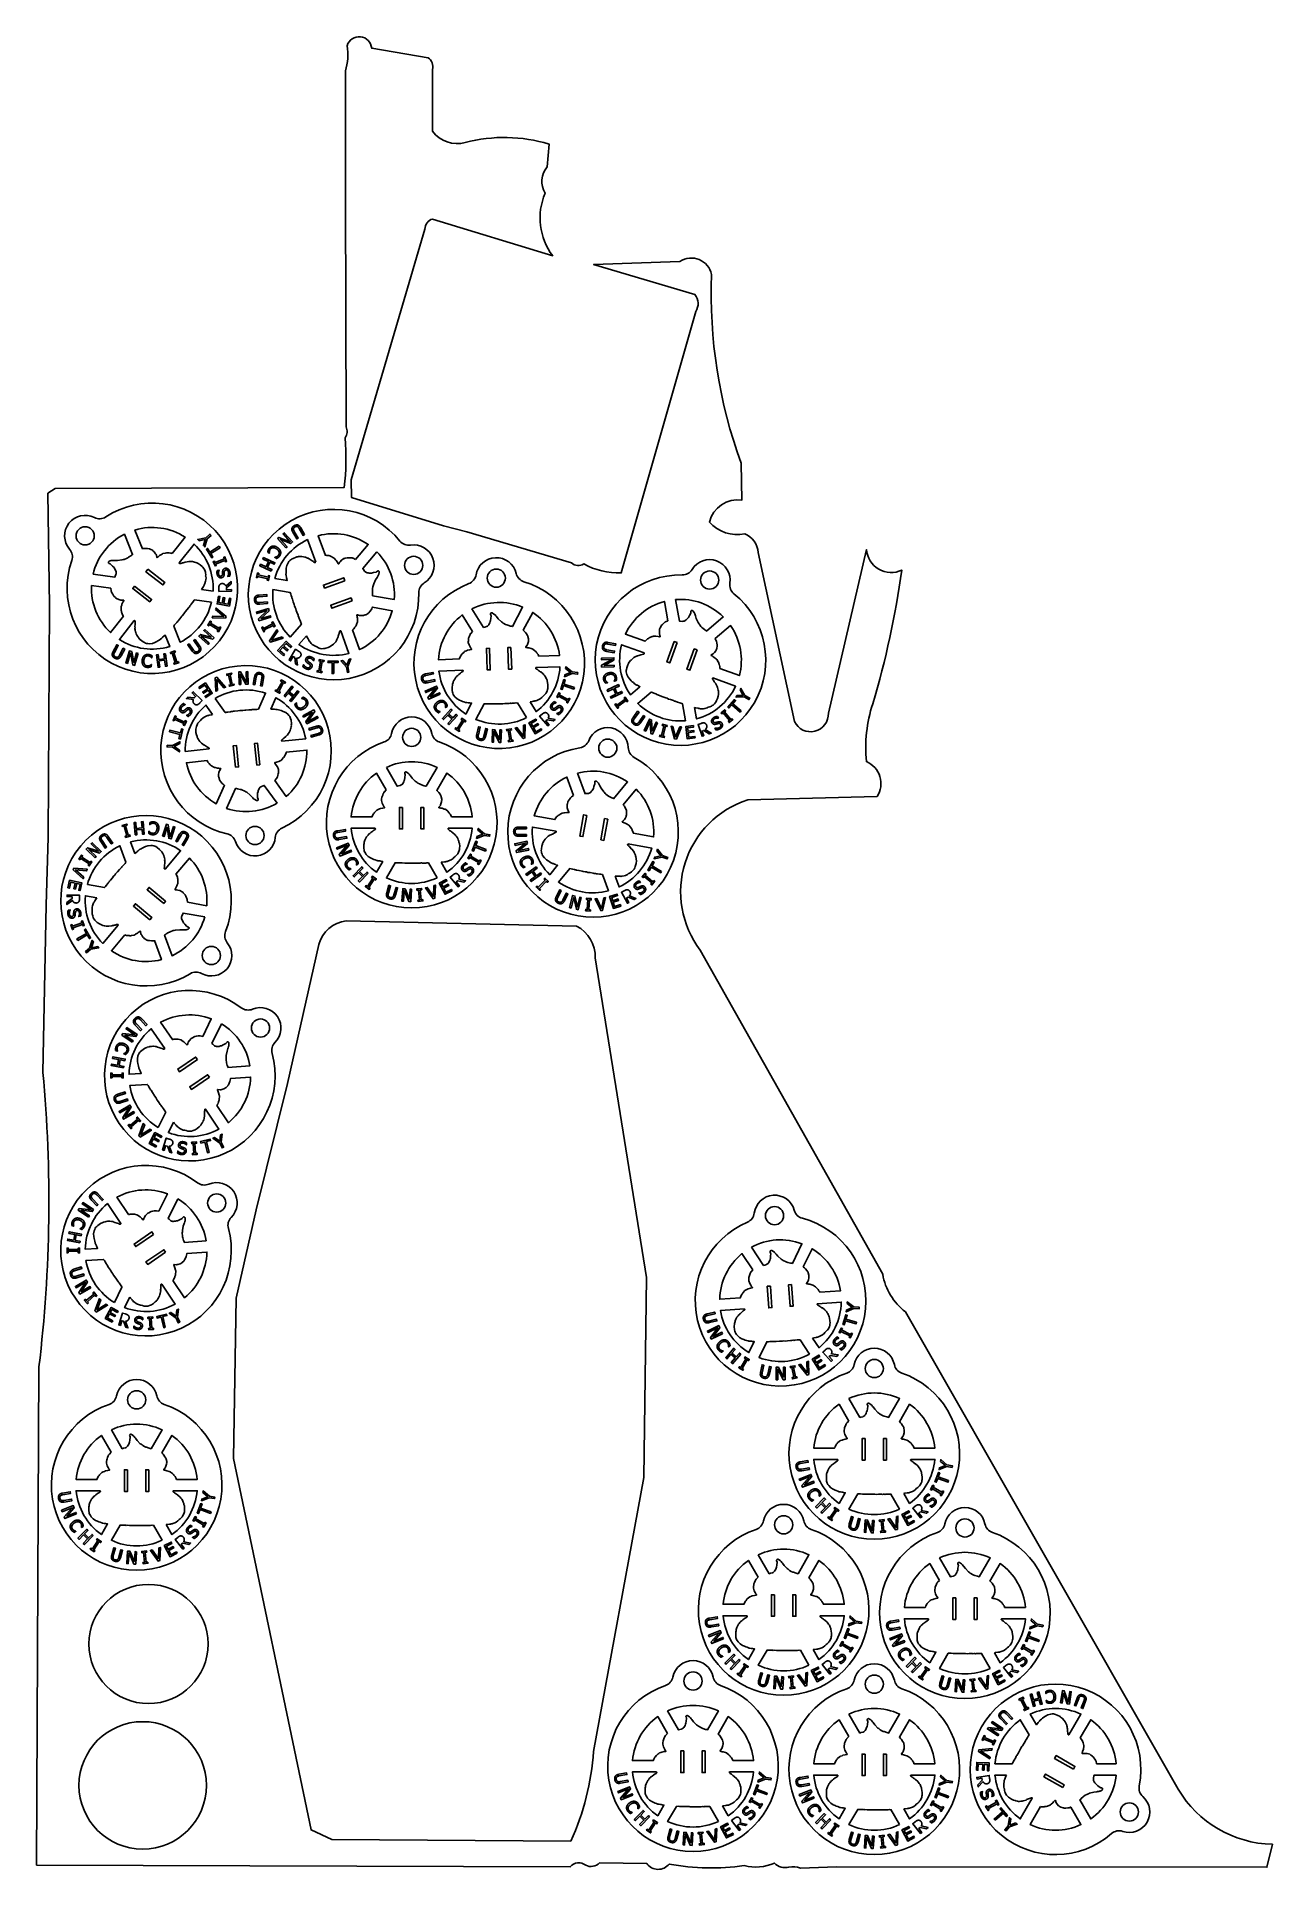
# Model space of a CAD drawing. Header units: millimetres. Extents: x 0 to 217, y 0 to 323.
import ezdxf

# ---------------------------------------------------------------- set-up
doc = ezdxf.new("R2010")
doc.units = ezdxf.units.MM
doc.layers.add('SCRAP_OUTLINE', color=8, linetype='Continuous')

msp = doc.modelspace()

# ---------------------------------------------------------------- linework, layer by layer
for points in [[(10.15, 237.95, 0.821365), (5.8, 232.38, -0.267689), (6.18, 230.42, 6.023346), (12.15, 238.06, -0.267689)], [(68.21, 226.45, 0.821365), (65.79, 233.09, -0.267689), (63.93, 233.81, 6.023346), (67.25, 224.7, -0.267689)], [(23.86, 231.62), (23.74, 231.68), (23.57, 231.71), (23.34, 231.74), (23.25, 231.74), (23.13, 231.73), (23, 231.75), (22.89, 231.75), (22.67, 231.71), (22.23, 231.62), (22.12, 231.57), (21.99, 231.47), (21.64, 231.25), (21.51, 231.13), (21.36, 231.02), (21.23, 230.9), (21.21, 230.89), (21.19, 230.89), (21.16, 230.91), (21.15, 230.94), (21.06, 231.34), (21.01, 231.44), (20.91, 231.58), (20.7, 231.91), (20.67, 231.94), (20.59, 232), (20.46, 232.12), (20.36, 232.2), (19.96, 232.41), (19.91, 232.42), (19.78, 232.45), (19.48, 232.5), (19.14, 232.52), (18.91, 232.51), (18.68, 232.48), (18.62, 232.46), (17.28, 235.76, -0.218412), (26.13, 234.52)], [(9.93, 227.97, -0.218412), (15.43, 235.01), (16.88, 231.43), (16.75, 231.36), (16.59, 231.22), (16.19, 230.97), (16.06, 230.87), (15.82, 230.75), (15.51, 230.63), (15.37, 230.58), (15.2, 230.56), (15, 230.48), (14.23, 230.4), (13.72, 230.4), (13.58, 230.4), (13.35, 230.4), (13.22, 230.39), (13.12, 230.37), (12.76, 230.25), (12.7, 230.21), (12.64, 230.13), (12.62, 230.07), (12.62, 230.02), (12.63, 229.98), (12.66, 229.94), (12.7, 229.91), (12.76, 229.87), (12.95, 229.81), (13.02, 229.77), (13.36, 229.41), (13.62, 229.16), (13.7, 229), (13.83, 228.81), (13.9, 228.62), (13.98, 228.46), (14, 228.37), (14, 228.26), (14, 228.14), (13.98, 228.01), (13.95, 227.92), (13.82, 227.64), (13.75, 227.44)], [(29.03, 225.29), (29.15, 225.47), (29.35, 225.82), (29.42, 225.94), (29.47, 226.06), (29.56, 226.2), (29.6, 226.35), (29.73, 226.73), (29.77, 226.96), (29.8, 227.35), (29.75, 227.55), (29.74, 227.64), (29.75, 227.88), (29.73, 228.21), (29.7, 228.33), (29.64, 228.51), (29.53, 228.81), (29.36, 229.05), (29.23, 229.21), (29.1, 229.35), (28.79, 229.61), (28.43, 229.84), (28.16, 229.96), (28.03, 230.03), (27.77, 230.1), (27.58, 230.17), (27.43, 230.19), (27.19, 230.21), (26.95, 230.22), (26.76, 230.21), (26.22, 230.12), (26.19, 230.1), (26.13, 230.07), (25.95, 230.04), (25.8, 229.99), (25.65, 229.97), (25.53, 229.92), (25.39, 229.89), (25.26, 229.85), (25.19, 229.84), (25.15, 229.85), (25.14, 229.86), (25.1, 229.96), (27.7, 233.29, -0.218412), (31.05, 225.01)], [(49.11, 230.1), (49.09, 230.07), (49.03, 230.03), (48.99, 230.02), (48.92, 230.03), (48.86, 230.06), (48.7, 230.2), (48.48, 230.34), (48.15, 230.56), (47.96, 230.67), (47.86, 230.76), (47.81, 230.78), (47.66, 230.83), (47.57, 230.89), (47.32, 230.96), (47.19, 231), (46.93, 231.05), (46.66, 231.08), (46.52, 231.08), (46.18, 231.09), (46.1, 231.08), (45.95, 231.03), (45.77, 231.01), (45.65, 230.97), (45.11, 230.77), (44.86, 230.64), (44.7, 230.53), (44.55, 230.4), (44.4, 230.21), (44.25, 230.01), (44.02, 229.53), (43.93, 229.07), (43.89, 228.7), (43.88, 228.46), (43.88, 228.21), (43.87, 227.9), (43.88, 227.82), (43.91, 227.7), (43.95, 227.46), (43.99, 227.34), (44.01, 227.15), (44.06, 226.86), (41.92, 227.24, -0.218412), (47.66, 234.08)], [(56.13, 230.58), (55.72, 230.78), (55.66, 230.8), (55.51, 230.84), (55.35, 230.85), (55.04, 230.86), (54.8, 230.89), (54.64, 230.86), (54.31, 230.78), (54.17, 230.75), (54.07, 230.72), (53.67, 230.44), (53.42, 230.18), (53.26, 229.97), (53.16, 229.82), (53.12, 229.79), (53.11, 229.78), (53.08, 229.79), (53.05, 229.82), (52.92, 230.07), (52.69, 230.42), (52.58, 230.53), (52.41, 230.75), (52.33, 230.83), (52.22, 230.89), (51.83, 231.11), (51.72, 231.16), (51.57, 231.19), (51.43, 231.25), (51.08, 231.3), (50.88, 231.31), (50.8, 231.3), (49.54, 234.76, -0.218412), (58.34, 233.21)], [(59.87, 231.92, -0.218412), (62.92, 223.53), (59.12, 224.2), (59.12, 224.35), (59.09, 224.55), (59.09, 225.03), (59.08, 225.2), (59.11, 225.46), (59.16, 225.78), (59.2, 225.93), (59.27, 226.09), (59.31, 226.3), (59.65, 227), (59.92, 227.42), (59.99, 227.54), (60.12, 227.73), (60.18, 227.85), (60.21, 227.95), (60.3, 228.32), (60.3, 228.39), (60.26, 228.48), (60.22, 228.53), (60.18, 228.56), (60.14, 228.57), (60.09, 228.57), (60.05, 228.55), (59.98, 228.52), (59.82, 228.39), (59.76, 228.35), (59.27, 228.26), (58.92, 228.17), (58.74, 228.18), (58.51, 228.17), (58.32, 228.21), (58.14, 228.23), (58.05, 228.26), (57.95, 228.32), (57.86, 228.39), (57.76, 228.47), (57.69, 228.54), (57.52, 228.81), (57.39, 228.97)], [(84.38, 228.11, 0.821365), (77.32, 227.87, -0.267689), (76.06, 226.32, 6.023346), (85.75, 226.66, -0.267689)], [(121.99, 226.39, 0.821365), (115.35, 228.81, -0.267689), (113.6, 227.85, 6.023346), (122.71, 224.53, -0.267689)], [(13.06, 225.52), (13.1, 225.06), (13.11, 225), (13.16, 224.85), (13.24, 224.71), (13.4, 224.44), (13.5, 224.23), (13.6, 224.1), (13.85, 223.87), (13.95, 223.76), (14.03, 223.7), (14.47, 223.51), (14.83, 223.43), (15.09, 223.4), (15.27, 223.4), (15.32, 223.39), (15.33, 223.37), (15.34, 223.34), (15.33, 223.3), (15.19, 223.06), (15.01, 222.68), (14.97, 222.53), (14.87, 222.27), (14.86, 222.16), (14.86, 222.04), (14.89, 221.59), (14.9, 221.46), (14.95, 221.32), (14.98, 221.17), (15.12, 220.85), (15.22, 220.68), (15.26, 220.61), (13, 217.71, -0.218412), (9.65, 225.99)], [(30.77, 223.03, -0.218412), (25.27, 215.99), (24.11, 218.85), (24.28, 219.08), (24.43, 219.26), (24.66, 219.5), (24.74, 219.61), (24.82, 219.68), (24.9, 219.8), (25.19, 220.14), (25.53, 220.58), (25.66, 220.71), (25.87, 220.98), (26.01, 221.18), (26.2, 221.39), (26.41, 221.69), (26.75, 222.12), (26.88, 222.26), (26.97, 222.43), (27.01, 222.48), (27.13, 222.59), (27.2, 222.73), (27.46, 223.06), (27.58, 223.23), (27.71, 223.39), (27.75, 223.45)], [(44.63, 216.88, -0.218412), (41.58, 225.27), (44.62, 224.73), (44.72, 224.47), (44.8, 224.24), (44.88, 223.92), (44.93, 223.8), (44.95, 223.69), (45.01, 223.56), (45.14, 223.13), (45.33, 222.62), (45.38, 222.44), (45.49, 222.11), (45.59, 221.89), (45.66, 221.61), (45.81, 221.28), (45.99, 220.76), (46.04, 220.58), (46.14, 220.42), (46.16, 220.35), (46.19, 220.19), (46.27, 220.06), (46.41, 219.66), (46.5, 219.47), (46.56, 219.28), (46.59, 219.21)], [(76.6, 221.87, -0.218412), (85.52, 222.18), (83.71, 218.77), (83.57, 218.82), (83.37, 218.86), (82.92, 219), (82.75, 219.04), (82.51, 219.15), (82.22, 219.3), (82.09, 219.38), (81.96, 219.5), (81.78, 219.6), (81.22, 220.14), (80.9, 220.53), (80.8, 220.63), (80.66, 220.81), (80.56, 220.91), (80.48, 220.97), (80.16, 221.17), (80.09, 221.19), (80, 221.18), (79.93, 221.16), (79.9, 221.13), (79.87, 221.09), (79.86, 221.05), (79.86, 221), (79.87, 220.92), (79.94, 220.74), (79.96, 220.66), (79.9, 220.17), (79.88, 219.81), (79.81, 219.64), (79.75, 219.42), (79.65, 219.25), (79.58, 219.08), (79.52, 219.01), (79.43, 218.93), (79.34, 218.86), (79.23, 218.8), (79.14, 218.76), (78.84, 218.68), (78.64, 218.6)], [(111.06, 219.79), (110.64, 219.61), (110.59, 219.58), (110.46, 219.48), (110.35, 219.37), (110.15, 219.14), (109.97, 218.98), (109.89, 218.83), (109.74, 218.53), (109.67, 218.4), (109.63, 218.31), (109.59, 217.82), (109.63, 217.46), (109.68, 217.2), (109.73, 217.03), (109.73, 216.98), (109.73, 216.97), (109.7, 216.95), (109.66, 216.95), (109.38, 217.01), (108.97, 217.06), (108.81, 217.05), (108.54, 217.06), (108.42, 217.04), (108.31, 217), (107.89, 216.84), (107.78, 216.79), (107.66, 216.69), (107.52, 216.62), (107.26, 216.39), (107.13, 216.24), (107.08, 216.18), (103.62, 217.44, -0.218412), (110.46, 223.18)], [(112.43, 223.52, -0.218412), (120.82, 220.47), (117.86, 217.98), (117.76, 218.08), (117.58, 218.19), (117.21, 218.49), (117.08, 218.59), (116.9, 218.78), (116.68, 219.04), (116.59, 219.16), (116.52, 219.31), (116.39, 219.48), (116.07, 220.19), (115.92, 220.67), (115.87, 220.8), (115.8, 221.02), (115.75, 221.14), (115.7, 221.23), (115.47, 221.54), (115.41, 221.58), (115.33, 221.61), (115.26, 221.61), (115.21, 221.6), (115.18, 221.57), (115.15, 221.54), (115.13, 221.49), (115.11, 221.42), (115.11, 221.22), (115.1, 221.14), (114.86, 220.71), (114.7, 220.38), (114.57, 220.25), (114.44, 220.07), (114.28, 219.95), (114.15, 219.82), (114.07, 219.78), (113.96, 219.74), (113.85, 219.71), (113.72, 219.69), (113.63, 219.68), (113.31, 219.72), (113.1, 219.72)], [(17.18, 219.82), (17.21, 219.82), (17.28, 219.79), (17.32, 219.76), (17.34, 219.7), (17.35, 219.63), (17.31, 219.41), (17.32, 219.15), (17.3, 218.75), (17.31, 218.54), (17.29, 218.41), (17.29, 218.35), (17.33, 218.2), (17.33, 218.1), (17.39, 217.84), (17.43, 217.71), (17.53, 217.46), (17.65, 217.22), (17.72, 217.1), (17.9, 216.81), (17.95, 216.74), (18.06, 216.65), (18.18, 216.51), (18.28, 216.42), (18.73, 216.07), (18.98, 215.93), (19.16, 215.85), (19.34, 215.79), (19.58, 215.76), (19.83, 215.74), (20.36, 215.8), (20.8, 215.97), (21.13, 216.13), (21.34, 216.25), (21.55, 216.38), (21.82, 216.53), (21.88, 216.59), (21.96, 216.68), (22.15, 216.84), (22.23, 216.94), (22.38, 217.05), (22.6, 217.26), (23.42, 215.24, -0.218412), (14.57, 216.48)], [(55.58, 218.18), (55.69, 218.25), (55.81, 218.38), (55.96, 218.56), (56, 218.63), (56.06, 218.74), (56.14, 218.84), (56.2, 218.94), (56.29, 219.14), (56.44, 219.57), (56.46, 219.68), (56.45, 219.85), (56.44, 220.26), (56.41, 220.43), (56.4, 220.62), (56.36, 220.79), (56.36, 220.82), (56.38, 220.83), (56.41, 220.84), (56.44, 220.84), (56.83, 220.7), (56.94, 220.69), (57.11, 220.7), (57.5, 220.7), (57.54, 220.71), (57.63, 220.75), (57.81, 220.8), (57.93, 220.84), (58.32, 221.07), (58.35, 221.1), (58.45, 221.2), (58.64, 221.43), (58.85, 221.7), (58.96, 221.9), (59.05, 222.12), (59.07, 222.18), (62.58, 221.56, -0.218412), (56.84, 214.72)], [(76.72, 217.9), (76.41, 217.57), (76.37, 217.52), (76.29, 217.39), (76.22, 217.24), (76.12, 216.95), (76.02, 216.73), (75.99, 216.57), (75.97, 216.23), (75.95, 216.09), (75.95, 215.98), (76.09, 215.52), (76.27, 215.2), (76.41, 214.98), (76.53, 214.84), (76.55, 214.8), (76.55, 214.78), (76.53, 214.75), (76.49, 214.74), (76.21, 214.69), (75.81, 214.58), (75.67, 214.51), (75.41, 214.42), (75.31, 214.36), (75.22, 214.28), (74.89, 213.97), (74.81, 213.88), (74.73, 213.75), (74.63, 213.63), (74.47, 213.32), (74.4, 213.13), (74.39, 213.06), (70.71, 212.93, -0.218412), (74.9, 220.81)], [(88.34, 213.54), (88.31, 213.67), (88.23, 213.83), (88.1, 214.02), (88.05, 214.09), (87.96, 214.18), (87.89, 214.29), (87.82, 214.37), (87.65, 214.51), (87.29, 214.8), (87.19, 214.85), (87.03, 214.88), (86.63, 215), (86.46, 215.03), (86.28, 215.08), (86.1, 215.09), (86.08, 215.1), (86.07, 215.12), (86.07, 215.16), (86.08, 215.19), (86.33, 215.51), (86.38, 215.61), (86.42, 215.78), (86.54, 216.15), (86.54, 216.19), (86.53, 216.29), (86.54, 216.48), (86.54, 216.6), (86.44, 217.04), (86.42, 217.08), (86.36, 217.21), (86.2, 217.46), (86, 217.74), (85.85, 217.91), (85.67, 218.06), (85.62, 218.1), (87.29, 221.24, -0.218412), (92.02, 213.67)], [(47.47, 217.15), (47.56, 216.95), (47.76, 216.6), (47.82, 216.47), (47.89, 216.37), (47.96, 216.22), (48.06, 216.11), (48.32, 215.8), (48.5, 215.63), (48.81, 215.41), (49.01, 215.34), (49.09, 215.31), (49.29, 215.17), (49.58, 215.01), (49.7, 214.97), (49.88, 214.93), (50.19, 214.87), (50.49, 214.88), (50.69, 214.9), (50.88, 214.94), (51.27, 215.07), (51.65, 215.25), (51.9, 215.41), (52.02, 215.48), (52.22, 215.67), (52.38, 215.8), (52.47, 215.91), (52.62, 216.1), (52.75, 216.3), (52.85, 216.47), (53.06, 216.97), (53.05, 217.01), (53.06, 217.08), (53.13, 217.25), (53.17, 217.4), (53.23, 217.54), (53.26, 217.67), (53.3, 217.8), (53.33, 217.93), (53.36, 217.99), (53.4, 218.02), (53.41, 218.03), (53.51, 218), (54.96, 214.04, -0.218412), (46.16, 215.59)], [(120.2, 211.4), (120.22, 211.53), (120.2, 211.71), (120.15, 211.94), (120.13, 212.02), (120.08, 212.13), (120.06, 212.26), (120.03, 212.37), (119.93, 212.56), (119.7, 212.96), (119.62, 213.04), (119.48, 213.14), (119.17, 213.4), (119.01, 213.48), (118.86, 213.6), (118.7, 213.68), (118.69, 213.7), (118.69, 213.72), (118.7, 213.75), (118.72, 213.77), (119.07, 213.98), (119.16, 214.06), (119.26, 214.2), (119.51, 214.5), (119.53, 214.53), (119.55, 214.63), (119.63, 214.8), (119.67, 214.91), (119.75, 215.36), (119.75, 215.41), (119.74, 215.54), (119.69, 215.84), (119.61, 216.17), (119.53, 216.38), (119.42, 216.59), (119.38, 216.65), (122.11, 218.94, -0.218412), (123.66, 210.14)], [(106.92, 214.11), (106.93, 214.08), (106.92, 214), (106.9, 213.96), (106.85, 213.92), (106.79, 213.89), (106.57, 213.86), (106.33, 213.77), (105.94, 213.67), (105.74, 213.59), (105.61, 213.57), (105.56, 213.55), (105.42, 213.47), (105.33, 213.44), (105.1, 213.29), (104.99, 213.22), (104.78, 213.05), (104.59, 212.86), (104.5, 212.76), (104.28, 212.5), (104.23, 212.43), (104.17, 212.29), (104.08, 212.14), (104.02, 212.01), (103.83, 211.48), (103.77, 211.19), (103.75, 211), (103.75, 210.81), (103.8, 210.57), (103.86, 210.33), (104.08, 209.85), (104.38, 209.48), (104.63, 209.21), (104.81, 209.05), (105, 208.89), (105.23, 208.68), (105.3, 208.64), (105.41, 208.59), (105.62, 208.46), (105.74, 208.42), (105.89, 208.31), (106.16, 208.16), (104.49, 206.76, -0.218412), (102.94, 215.56)], [(34.98, 180.92, 0.821365), (42, 181.66, -0.267689), (43.15, 183.29, 6.023346), (33.51, 182.28, -0.267689)], [(75.01, 211.08), (75.03, 211.05), (75.05, 210.98), (75.05, 210.93), (75.02, 210.87), (74.97, 210.83), (74.78, 210.72), (74.59, 210.54), (74.27, 210.3), (74.11, 210.15), (74, 210.09), (73.96, 210.05), (73.87, 209.92), (73.79, 209.86), (73.63, 209.64), (73.56, 209.53), (73.43, 209.29), (73.32, 209.05), (73.27, 208.92), (73.17, 208.6), (73.15, 208.51), (73.15, 208.36), (73.12, 208.18), (73.11, 208.05), (73.14, 207.48), (73.19, 207.2), (73.24, 207.01), (73.31, 206.83), (73.44, 206.63), (73.6, 206.42), (73.97, 206.06), (74.39, 205.83), (74.72, 205.68), (74.95, 205.59), (75.19, 205.52), (75.48, 205.41), (75.56, 205.4), (75.68, 205.39), (75.93, 205.35), (76.05, 205.36), (76.23, 205.31), (76.53, 205.28), (75.51, 203.36, -0.218412), (70.78, 210.93)], [(86.82, 205.51), (87.04, 205.54), (87.43, 205.62), (87.57, 205.64), (87.69, 205.67), (87.86, 205.69), (88, 205.76), (88.37, 205.9), (88.58, 206.02), (88.89, 206.25), (89.01, 206.42), (89.07, 206.48), (89.27, 206.63), (89.5, 206.86), (89.58, 206.96), (89.68, 207.12), (89.83, 207.4), (89.91, 207.68), (89.95, 207.88), (89.97, 208.07), (89.97, 208.48), (89.92, 208.91), (89.84, 209.19), (89.81, 209.33), (89.7, 209.57), (89.62, 209.76), (89.54, 209.89), (89.4, 210.09), (89.26, 210.27), (89.13, 210.42), (88.71, 210.78), (88.68, 210.78), (88.61, 210.81), (88.47, 210.93), (88.34, 211.01), (88.23, 211.11), (88.11, 211.18), (88, 211.26), (87.89, 211.33), (87.84, 211.38), (87.82, 211.42), (87.82, 211.44), (87.87, 211.53), (92.09, 211.67, -0.218412), (87.9, 203.79)], [(115.78, 204.53), (115.99, 204.47), (116.39, 204.39), (116.53, 204.36), (116.65, 204.35), (116.81, 204.3), (116.96, 204.31), (117.36, 204.31), (117.6, 204.34), (117.98, 204.44), (118.16, 204.55), (118.23, 204.58), (118.47, 204.65), (118.77, 204.77), (118.88, 204.84), (119.03, 204.95), (119.28, 205.15), (119.46, 205.38), (119.58, 205.55), (119.66, 205.72), (119.82, 206.1), (119.93, 206.51), (119.96, 206.8), (119.98, 206.94), (119.97, 207.21), (119.97, 207.42), (119.95, 207.56), (119.89, 207.8), (119.83, 208.03), (119.76, 208.21), (119.51, 208.7), (119.48, 208.72), (119.43, 208.77), (119.34, 208.93), (119.25, 209.06), (119.19, 209.19), (119.11, 209.29), (119.03, 209.41), (118.95, 209.52), (118.92, 209.58), (118.92, 209.63), (118.93, 209.64), (119.01, 209.71), (122.98, 208.26, -0.218412), (116.14, 202.52)], [(31.39, 206.11, -0.218412), (40.27, 207.05), (39.02, 204.22), (38.74, 204.19), (38.5, 204.17), (38.17, 204.17), (38.04, 204.15), (37.93, 204.16), (37.79, 204.13), (37.34, 204.1), (36.79, 204.05), (36.61, 204.04), (36.27, 204.01), (36.03, 203.97), (35.74, 203.96), (35.38, 203.91), (34.83, 203.85), (34.65, 203.85), (34.46, 203.79), (34.39, 203.79), (34.23, 203.8), (34.09, 203.75), (33.66, 203.71), (33.46, 203.67), (33.26, 203.66), (33.18, 203.65)], [(114.17, 202.18, -0.218412), (105.78, 205.23), (108.14, 207.22), (108.4, 207.13), (108.63, 207.04), (108.93, 206.9), (109.05, 206.85), (109.15, 206.8), (109.29, 206.76), (109.7, 206.59), (110.22, 206.4), (110.38, 206.32), (110.71, 206.21), (110.94, 206.14), (111.2, 206.01), (111.55, 205.91), (112.07, 205.72), (112.23, 205.64), (112.42, 205.61), (112.49, 205.58), (112.63, 205.5), (112.78, 205.48), (113.18, 205.33), (113.38, 205.28), (113.56, 205.2), (113.64, 205.18)], [(30.97, 203.29), (30.76, 203.25), (30.37, 203.15), (30.23, 203.12), (30.11, 203.08), (29.95, 203.04), (29.81, 202.97), (29.45, 202.79), (29.25, 202.66), (28.96, 202.41), (28.84, 202.23), (28.79, 202.17), (28.61, 202), (28.39, 201.76), (28.32, 201.66), (28.23, 201.49), (28.1, 201.2), (28.04, 200.91), (28.01, 200.71), (28, 200.52), (28.03, 200.11), (28.12, 199.69), (28.22, 199.42), (28.25, 199.28), (28.38, 199.05), (28.47, 198.86), (28.56, 198.74), (28.71, 198.55), (28.87, 198.37), (29.01, 198.24), (29.45, 197.91), (29.49, 197.91), (29.55, 197.88), (29.7, 197.78), (29.84, 197.7), (29.95, 197.61), (30.07, 197.55), (30.19, 197.48), (30.31, 197.41), (30.36, 197.37), (30.38, 197.33), (30.38, 197.31), (30.34, 197.22), (26.14, 196.78, -0.218412), (29.77, 204.94)], [(43.14, 198.57), (43.12, 198.59), (43.09, 198.66), (43.09, 198.71), (43.12, 198.77), (43.16, 198.82), (43.34, 198.94), (43.52, 199.13), (43.82, 199.39), (43.97, 199.55), (44.08, 199.62), (44.12, 199.66), (44.2, 199.8), (44.27, 199.87), (44.41, 200.09), (44.48, 200.21), (44.59, 200.45), (44.68, 200.71), (44.72, 200.84), (44.81, 201.17), (44.82, 201.26), (44.81, 201.41), (44.83, 201.58), (44.82, 201.72), (44.76, 202.29), (44.69, 202.56), (44.62, 202.75), (44.54, 202.92), (44.39, 203.11), (44.23, 203.31), (43.82, 203.64), (43.39, 203.84), (43.05, 203.97), (42.81, 204.04), (42.57, 204.1), (42.28, 204.19), (42.19, 204.19), (42.07, 204.19), (41.83, 204.21), (41.7, 204.2), (41.52, 204.23), (41.22, 204.25), (42.1, 206.23, -0.218412), (47.35, 199.01)], [(86.2, 202.73, -0.218412), (77.28, 202.42), (78.73, 205.15), (79, 205.16), (79.25, 205.16), (79.58, 205.14), (79.71, 205.15), (79.82, 205.14), (79.96, 205.15), (80.41, 205.15), (80.96, 205.17), (81.14, 205.16), (81.49, 205.17), (81.73, 205.19), (82.01, 205.18), (82.38, 205.21), (82.93, 205.23), (83.11, 205.21), (83.3, 205.26), (83.37, 205.26), (83.53, 205.23), (83.68, 205.27), (84.11, 205.28), (84.31, 205.31), (84.51, 205.3), (84.59, 205.31)], [(69.53, 199.95, 0.821365), (62.47, 199.95, -0.267689), (61.15, 198.45, 6.023346), (70.85, 198.45, -0.267689)], [(104.1, 197.45, 0.821365), (97.15, 198.67, -0.267689), (95.59, 197.42, 6.023346), (105.14, 195.74, -0.267689)], [(41.91, 191.64), (42.2, 191.99), (42.23, 192.04), (42.31, 192.18), (42.36, 192.33), (42.44, 192.63), (42.52, 192.85), (42.54, 193.02), (42.54, 193.36), (42.55, 193.5), (42.54, 193.6), (42.37, 194.06), (42.17, 194.36), (42.01, 194.57), (41.89, 194.71), (41.87, 194.75), (41.87, 194.77), (41.88, 194.79), (41.92, 194.81), (42.19, 194.88), (42.59, 195.01), (42.72, 195.09), (42.98, 195.2), (43.07, 195.27), (43.16, 195.35), (43.46, 195.69), (43.54, 195.78), (43.61, 195.92), (43.7, 196.04), (43.83, 196.37), (43.89, 196.56), (43.9, 196.64), (47.56, 197.02, -0.218412), (43.93, 188.86)], [(30.01, 195.18), (30.05, 195.05), (30.14, 194.9), (30.29, 194.71), (30.34, 194.66), (30.44, 194.57), (30.51, 194.47), (30.59, 194.39), (30.77, 194.25), (31.15, 194), (31.25, 193.95), (31.42, 193.93), (31.82, 193.84), (31.99, 193.83), (32.18, 193.79), (32.36, 193.78), (32.38, 193.78), (32.39, 193.76), (32.39, 193.73), (32.38, 193.69), (32.16, 193.35), (32.12, 193.25), (32.08, 193.08), (31.99, 192.7), (31.99, 192.66), (32.01, 192.56), (32.01, 192.38), (32.03, 192.25), (32.15, 191.82), (32.17, 191.78), (32.24, 191.66), (32.42, 191.41), (32.64, 191.15), (32.8, 191), (32.99, 190.85), (33.05, 190.82), (31.6, 187.57, -0.218412), (26.35, 194.79)], [(61.54, 193.98, -0.218412), (70.46, 193.98), (68.53, 190.64), (68.4, 190.69), (68.2, 190.73), (67.75, 190.89), (67.59, 190.94), (67.35, 191.05), (67.06, 191.22), (66.94, 191.31), (66.81, 191.42), (66.63, 191.53), (66.09, 192.09), (65.78, 192.49), (65.69, 192.6), (65.56, 192.78), (65.46, 192.88), (65.38, 192.95), (65.07, 193.15), (65, 193.18), (64.91, 193.18), (64.84, 193.15), (64.81, 193.12), (64.78, 193.09), (64.76, 193.05), (64.76, 193), (64.77, 192.92), (64.84, 192.73), (64.85, 192.66), (64.78, 192.17), (64.74, 191.81), (64.66, 191.64), (64.6, 191.42), (64.49, 191.25), (64.41, 191.09), (64.35, 191.02), (64.27, 190.95), (64.17, 190.88), (64.06, 190.82), (63.97, 190.78), (63.66, 190.71), (63.46, 190.64)], [(42.31, 187.69, -0.218412), (33.43, 186.75), (35, 190.28), (35.14, 190.24), (35.34, 190.22), (35.81, 190.11), (35.97, 190.08), (36.22, 189.99), (36.52, 189.86), (36.66, 189.78), (36.79, 189.68), (36.98, 189.59), (37.58, 189.09), (37.93, 188.73), (38.03, 188.63), (38.18, 188.46), (38.28, 188.37), (38.37, 188.31), (38.71, 188.14), (38.78, 188.13), (38.87, 188.14), (38.93, 188.17), (38.96, 188.2), (38.99, 188.24), (39, 188.28), (39, 188.33), (38.98, 188.41), (38.89, 188.59), (38.87, 188.66), (38.89, 189.15), (38.89, 189.52), (38.95, 189.69), (38.99, 189.91), (39.08, 190.09), (39.14, 190.26), (39.2, 190.34), (39.28, 190.42), (39.36, 190.49), (39.47, 190.57), (39.55, 190.62), (39.85, 190.72), (40.04, 190.81)], [(61.52, 190.01), (61.19, 189.69), (61.15, 189.65), (61.07, 189.51), (61, 189.37), (60.89, 189.08), (60.78, 188.87), (60.75, 188.71), (60.71, 188.37), (60.69, 188.23), (60.68, 188.12), (60.81, 187.65), (60.97, 187.33), (61.11, 187.1), (61.22, 186.96), (61.24, 186.91), (61.24, 186.9), (61.22, 186.87), (61.18, 186.86), (60.9, 186.82), (60.49, 186.73), (60.35, 186.66), (60.08, 186.58), (59.98, 186.52), (59.89, 186.45), (59.55, 186.15), (59.46, 186.06), (59.38, 185.93), (59.28, 185.82), (59.11, 185.51), (59.04, 185.32), (59.02, 185.25), (55.34, 185.25, -0.218412), (59.8, 192.98)], [(72.98, 185.25), (72.96, 185.38), (72.88, 185.54), (72.75, 185.74), (72.71, 185.8), (72.62, 185.9), (72.55, 186.01), (72.49, 186.1), (72.33, 186.25), (71.98, 186.54), (71.87, 186.6), (71.71, 186.64), (71.33, 186.77), (71.15, 186.8), (70.97, 186.85), (70.79, 186.88), (70.78, 186.89), (70.76, 186.91), (70.76, 186.94), (70.78, 186.97), (71.04, 187.29), (71.09, 187.39), (71.14, 187.55), (71.27, 187.92), (71.28, 187.96), (71.27, 188.06), (71.28, 188.24), (71.28, 188.37), (71.2, 188.81), (71.19, 188.86), (71.13, 188.98), (70.98, 189.24), (70.79, 189.53), (70.64, 189.7), (70.47, 189.86), (70.41, 189.9), (72.2, 192.98, -0.218412), (76.66, 185.25)], [(94.49, 189.05), (94.11, 188.79), (94.06, 188.76), (93.96, 188.64), (93.86, 188.51), (93.7, 188.24), (93.56, 188.05), (93.5, 187.9), (93.41, 187.57), (93.36, 187.44), (93.34, 187.34), (93.38, 186.85), (93.48, 186.51), (93.58, 186.26), (93.66, 186.09), (93.67, 186.05), (93.67, 186.03), (93.65, 186.01), (93.6, 186.01), (93.32, 186.01), (92.9, 185.99), (92.75, 185.95), (92.48, 185.92), (92.37, 185.88), (92.26, 185.82), (91.88, 185.59), (91.78, 185.52), (91.68, 185.41), (91.55, 185.31), (91.33, 185.03), (91.23, 184.87), (91.2, 184.8), (87.57, 185.44, -0.218412), (93.31, 192.28)], [(95.19, 192.96, -0.218412), (103.99, 191.41), (101.5, 188.45), (101.38, 188.53), (101.19, 188.6), (100.77, 188.84), (100.62, 188.91), (100.41, 189.07), (100.16, 189.28), (100.05, 189.39), (99.94, 189.53), (99.79, 189.66), (99.35, 190.31), (99.12, 190.75), (99.05, 190.87), (98.94, 191.08), (98.87, 191.19), (98.8, 191.27), (98.53, 191.53), (98.47, 191.57), (98.37, 191.58), (98.31, 191.57), (98.27, 191.55), (98.23, 191.52), (98.21, 191.48), (98.2, 191.43), (98.2, 191.35), (98.23, 191.15), (98.23, 191.08), (98.07, 190.61), (97.97, 190.26), (97.87, 190.11), (97.77, 189.91), (97.63, 189.76), (97.53, 189.61), (97.45, 189.55), (97.35, 189.5), (97.25, 189.45), (97.13, 189.4), (97.03, 189.38), (96.72, 189.37), (96.51, 189.34)], [(104.95, 182.37), (104.95, 182.5), (104.9, 182.67), (104.81, 182.89), (104.77, 182.96), (104.71, 183.07), (104.66, 183.19), (104.61, 183.29), (104.48, 183.47), (104.18, 183.82), (104.09, 183.89), (103.94, 183.96), (103.58, 184.16), (103.41, 184.22), (103.25, 184.3), (103.08, 184.36), (103.06, 184.37), (103.05, 184.39), (103.06, 184.42), (103.08, 184.45), (103.39, 184.72), (103.46, 184.81), (103.54, 184.96), (103.73, 185.3), (103.74, 185.34), (103.75, 185.44), (103.8, 185.62), (103.82, 185.74), (103.81, 186.19), (103.81, 186.24), (103.77, 186.37), (103.67, 186.65), (103.53, 186.96), (103.42, 187.16), (103.28, 187.35), (103.23, 187.39), (105.52, 190.12, -0.218412), (108.57, 181.73)], [(29.01, 157.7, 0.821365), (33.55, 163.11, -0.267689), (33.24, 165.09, 6.023346), (27.01, 157.66, -0.267689)], [(22.62, 176.07), (22.58, 176.07), (22.51, 176.1), (22.48, 176.14), (22.46, 176.2), (22.46, 176.26), (22.5, 176.48), (22.5, 176.74), (22.54, 177.13), (22.53, 177.35), (22.56, 177.48), (22.56, 177.54), (22.52, 177.69), (22.53, 177.79), (22.47, 178.05), (22.44, 178.18), (22.35, 178.44), (22.24, 178.68), (22.18, 178.8), (22.01, 179.1), (21.96, 179.17), (21.84, 179.27), (21.73, 179.41), (21.64, 179.5), (21.2, 179.87), (20.95, 180.02), (20.78, 180.1), (20.6, 180.17), (20.36, 180.21), (20.11, 180.23), (19.58, 180.19), (19.14, 180.04), (18.8, 179.89), (18.58, 179.78), (18.37, 179.65), (18.09, 179.51), (18.03, 179.46), (17.94, 179.37), (17.75, 179.22), (17.67, 179.12), (17.51, 179.02), (17.29, 178.82), (16.54, 180.86, -0.218412), (25.34, 179.31)], [(59.57, 183.25), (59.59, 183.22), (59.61, 183.15), (59.61, 183.1), (59.57, 183.05), (59.53, 183), (59.33, 182.9), (59.13, 182.73), (58.8, 182.5), (58.64, 182.36), (58.52, 182.3), (58.48, 182.26), (58.39, 182.14), (58.31, 182.07), (58.15, 181.87), (58.07, 181.76), (57.93, 181.52), (57.81, 181.28), (57.76, 181.16), (57.64, 180.83), (57.62, 180.75), (57.62, 180.6), (57.58, 180.42), (57.57, 180.29), (57.57, 179.72), (57.61, 179.44), (57.66, 179.25), (57.73, 179.06), (57.85, 178.86), (57.99, 178.65), (58.36, 178.27), (58.77, 178.03), (59.1, 177.87), (59.32, 177.77), (59.56, 177.69), (59.84, 177.57), (59.92, 177.56), (60.04, 177.55), (60.29, 177.5), (60.41, 177.5), (60.59, 177.45), (60.89, 177.4), (59.8, 175.52, -0.218412), (55.34, 183.25)], [(71.18, 177.28), (71.4, 177.3), (71.79, 177.36), (71.94, 177.37), (72.06, 177.4), (72.22, 177.42), (72.36, 177.48), (72.74, 177.62), (72.95, 177.72), (73.27, 177.94), (73.4, 178.11), (73.46, 178.17), (73.66, 178.31), (73.91, 178.53), (73.98, 178.63), (74.09, 178.78), (74.26, 179.06), (74.34, 179.34), (74.39, 179.54), (74.42, 179.73), (74.44, 180.13), (74.39, 180.56), (74.32, 180.84), (74.3, 180.99), (74.2, 181.23), (74.13, 181.43), (74.05, 181.56), (73.92, 181.76), (73.78, 181.95), (73.66, 182.1), (73.26, 182.47), (73.22, 182.48), (73.16, 182.51), (73.02, 182.63), (72.89, 182.72), (72.78, 182.83), (72.67, 182.89), (72.56, 182.98), (72.45, 183.06), (72.4, 183.1), (72.39, 183.15), (72.39, 183.16), (72.44, 183.25), (76.66, 183.25, -0.218412), (72.2, 175.52)], [(91.4, 182.73), (91.41, 182.7), (91.42, 182.63), (91.4, 182.58), (91.36, 182.53), (91.31, 182.5), (91.1, 182.43), (90.87, 182.3), (90.51, 182.13), (90.32, 182.02), (90.2, 181.97), (90.15, 181.95), (90.04, 181.84), (89.95, 181.79), (89.75, 181.62), (89.66, 181.52), (89.48, 181.32), (89.32, 181.1), (89.25, 180.98), (89.08, 180.69), (89.04, 180.61), (89.01, 180.46), (88.94, 180.3), (88.91, 180.17), (88.81, 179.6), (88.8, 179.32), (88.82, 179.12), (88.85, 178.93), (88.94, 178.71), (89.04, 178.47), (89.34, 178.04), (89.7, 177.73), (89.99, 177.51), (90.2, 177.38), (90.41, 177.26), (90.67, 177.09), (90.75, 177.06), (90.87, 177.03), (91.1, 176.94), (91.22, 176.92), (91.39, 176.84), (91.68, 176.74), (90.28, 175.08, -0.218412), (87.23, 183.47)], [(8.92, 173.34, -0.218412), (14.66, 180.18), (15.72, 177.27), (15.55, 177.06), (15.39, 176.87), (15.15, 176.64), (15.07, 176.54), (14.98, 176.47), (14.9, 176.35), (14.6, 176.02), (14.25, 175.6), (14.12, 175.47), (13.89, 175.21), (13.75, 175.01), (13.54, 174.81), (13.32, 174.52), (12.97, 174.1), (12.84, 173.97), (12.75, 173.8), (12.7, 173.75), (12.57, 173.65), (12.5, 173.51), (12.23, 173.18), (12.11, 173.02), (11.97, 172.87), (11.93, 172.81)], [(26.54, 170.23), (26.51, 170.68), (26.5, 170.74), (26.45, 170.9), (26.39, 171.04), (26.24, 171.31), (26.14, 171.53), (26.04, 171.66), (25.8, 171.9), (25.71, 172.01), (25.63, 172.08), (25.19, 172.29), (24.84, 172.37), (24.58, 172.41), (24.4, 172.42), (24.35, 172.44), (24.34, 172.45), (24.33, 172.48), (24.35, 172.52), (24.49, 172.76), (24.69, 173.13), (24.73, 173.28), (24.84, 173.54), (24.86, 173.65), (24.86, 173.77), (24.85, 174.22), (24.84, 174.34), (24.79, 174.49), (24.77, 174.64), (24.64, 174.97), (24.55, 175.14), (24.5, 175.2), (26.87, 178.02, -0.218412), (29.92, 169.63)], [(101.79, 174.83), (102.01, 174.82), (102.41, 174.81), (102.55, 174.8), (102.68, 174.81), (102.84, 174.79), (102.99, 174.83), (103.38, 174.9), (103.61, 174.97), (103.97, 175.13), (104.13, 175.27), (104.19, 175.32), (104.42, 175.42), (104.69, 175.59), (104.79, 175.68), (104.92, 175.81), (105.13, 176.05), (105.26, 176.32), (105.35, 176.5), (105.41, 176.68), (105.49, 177.08), (105.53, 177.51), (105.51, 177.8), (105.51, 177.95), (105.45, 178.2), (105.41, 178.41), (105.36, 178.55), (105.27, 178.77), (105.16, 178.99), (105.07, 179.15), (104.74, 179.59), (104.7, 179.6), (104.64, 179.64), (104.53, 179.79), (104.42, 179.9), (104.33, 180.02), (104.23, 180.11), (104.14, 180.21), (104.04, 180.3), (104, 180.36), (104, 180.4), (104, 180.42), (104.07, 180.5), (108.23, 179.76, -0.218412), (102.49, 172.92)], [(70.46, 174.52, -0.218412), (61.54, 174.52), (63.08, 177.19), (63.36, 177.2), (63.6, 177.19), (63.93, 177.16), (64.06, 177.16), (64.17, 177.15), (64.31, 177.16), (64.76, 177.14), (65.31, 177.14), (65.49, 177.12), (65.84, 177.12), (66.08, 177.13), (66.37, 177.11), (66.73, 177.13), (67.28, 177.13), (67.46, 177.11), (67.65, 177.15), (67.72, 177.15), (67.88, 177.11), (68.03, 177.14), (68.46, 177.14), (68.66, 177.16), (68.87, 177.15), (68.94, 177.16)], [(100.61, 172.24, -0.218412), (91.81, 173.79), (93.8, 176.16), (94.07, 176.11), (94.31, 176.07), (94.63, 175.98), (94.76, 175.96), (94.86, 175.92), (95.01, 175.91), (95.44, 175.81), (95.98, 175.71), (96.16, 175.67), (96.5, 175.61), (96.74, 175.58), (97.02, 175.5), (97.38, 175.46), (97.92, 175.36), (98.1, 175.31), (98.29, 175.32), (98.36, 175.3), (98.51, 175.24), (98.67, 175.25), (99.09, 175.17), (99.29, 175.15), (99.49, 175.11), (99.56, 175.1)], [(10.58, 171.01), (10.46, 170.83), (10.25, 170.49), (10.17, 170.37), (10.11, 170.26), (10.02, 170.13), (9.97, 169.98), (9.84, 169.6), (9.78, 169.37), (9.74, 168.98), (9.79, 168.77), (9.79, 168.69), (9.78, 168.45), (9.78, 168.12), (9.81, 168), (9.86, 167.82), (9.96, 167.51), (10.13, 167.27), (10.24, 167.1), (10.37, 166.96), (10.67, 166.68), (11.03, 166.44), (11.29, 166.31), (11.41, 166.24), (11.67, 166.16), (11.87, 166.09), (12.01, 166.06), (12.25, 166.03), (12.49, 166.02), (12.68, 166.02), (13.22, 166.08), (13.25, 166.11), (13.32, 166.14), (13.5, 166.16), (13.65, 166.2), (13.8, 166.22), (13.92, 166.26), (14.06, 166.29), (14.19, 166.33), (14.26, 166.33), (14.3, 166.32), (14.31, 166.31), (14.34, 166.21), (11.63, 162.98, -0.218412), (8.58, 171.37)], [(29.58, 167.66, -0.218412), (23.84, 160.82), (22.51, 164.46), (22.64, 164.52), (22.8, 164.65), (23.21, 164.89), (23.35, 164.99), (23.59, 165.09), (23.91, 165.2), (24.05, 165.25), (24.22, 165.27), (24.42, 165.33), (25.2, 165.39), (25.7, 165.37), (25.84, 165.37), (26.07, 165.36), (26.21, 165.36), (26.31, 165.38), (26.67, 165.49), (26.73, 165.53), (26.79, 165.6), (26.81, 165.67), (26.82, 165.71), (26.81, 165.75), (26.78, 165.79), (26.75, 165.83), (26.68, 165.87), (26.49, 165.94), (26.43, 165.98), (26.1, 166.35), (25.85, 166.61), (25.77, 166.77), (25.65, 166.96), (25.58, 167.15), (25.51, 167.32), (25.5, 167.41), (25.5, 167.52), (25.51, 167.64), (25.53, 167.77), (25.56, 167.86), (25.7, 168.14), (25.78, 168.33)], [(15.53, 164.51), (15.64, 164.45), (15.81, 164.4), (16.05, 164.37), (16.13, 164.37), (16.25, 164.37), (16.38, 164.35), (16.5, 164.35), (16.71, 164.37), (17.16, 164.45), (17.27, 164.49), (17.41, 164.59), (17.76, 164.8), (17.89, 164.92), (18.05, 165.02), (18.18, 165.14), (18.2, 165.15), (18.22, 165.14), (18.25, 165.12), (18.26, 165.09), (18.34, 164.69), (18.38, 164.58), (18.48, 164.44), (18.67, 164.1), (18.7, 164.07), (18.78, 164.01), (18.91, 163.88), (19.01, 163.81), (19.4, 163.58), (19.45, 163.57), (19.58, 163.53), (19.87, 163.48), (20.21, 163.44), (20.44, 163.44), (20.67, 163.47), (20.74, 163.49), (21.96, 160.14, -0.218412), (13.16, 161.69)], [(41.94, 145.55, 0.821365), (37.99, 151.41, -0.267689), (36.01, 151.66, 6.023346), (41.43, 143.62, -0.267689)], [(29.22, 146.63), (28.77, 146.73), (28.71, 146.74), (28.55, 146.73), (28.4, 146.71), (28.09, 146.64), (27.86, 146.61), (27.71, 146.55), (27.41, 146.39), (27.28, 146.33), (27.19, 146.27), (26.87, 145.91), (26.69, 145.59), (26.58, 145.35), (26.52, 145.18), (26.49, 145.14), (26.48, 145.13), (26.45, 145.13), (26.41, 145.16), (26.22, 145.36), (25.92, 145.65), (25.79, 145.73), (25.57, 145.91), (25.47, 145.96), (25.35, 145.99), (24.92, 146.11), (24.8, 146.13), (24.64, 146.13), (24.49, 146.15), (24.14, 146.11), (23.95, 146.07), (23.88, 146.05), (21.82, 149.1, -0.218412), (30.72, 149.72)], [(32.52, 148.84, -0.218412), (37.52, 141.44), (33.66, 141.17), (33.63, 141.31), (33.55, 141.51), (33.43, 141.96), (33.38, 142.12), (33.35, 142.38), (33.32, 142.72), (33.32, 142.87), (33.35, 143.04), (33.34, 143.25), (33.5, 144.01), (33.66, 144.49), (33.7, 144.62), (33.77, 144.84), (33.81, 144.97), (33.82, 145.07), (33.81, 145.45), (33.79, 145.52), (33.74, 145.6), (33.68, 145.64), (33.64, 145.65), (33.6, 145.65), (33.55, 145.64), (33.51, 145.62), (33.45, 145.56), (33.33, 145.41), (33.28, 145.35), (32.83, 145.14), (32.51, 144.97), (32.33, 144.94), (32.11, 144.87), (31.91, 144.87), (31.73, 144.84), (31.64, 144.85), (31.53, 144.88), (31.43, 144.92), (31.31, 144.98), (31.23, 145.04), (31, 145.25), (30.83, 145.38)], [(22.53, 144.47), (22.51, 144.44), (22.47, 144.38), (22.42, 144.36), (22.36, 144.36), (22.3, 144.37), (22.1, 144.47), (21.85, 144.55), (21.48, 144.69), (21.27, 144.74), (21.15, 144.81), (21.1, 144.82), (20.94, 144.83), (20.84, 144.86), (20.58, 144.88), (20.45, 144.88), (20.18, 144.87), (19.91, 144.83), (19.78, 144.8), (19.44, 144.72), (19.36, 144.69), (19.24, 144.61), (19.07, 144.54), (18.95, 144.48), (18.48, 144.15), (18.27, 143.96), (18.14, 143.82), (18.02, 143.66), (17.92, 143.44), (17.83, 143.2), (17.72, 142.69), (17.75, 142.22), (17.8, 141.85), (17.85, 141.61), (17.91, 141.37), (17.97, 141.07), (18, 140.99), (18.06, 140.89), (18.16, 140.66), (18.23, 140.56), (18.29, 140.38), (18.41, 140.11), (16.25, 139.95, -0.218412), (20.16, 147.98)], [(31.68, 134.47), (31.78, 134.56), (31.86, 134.72), (31.96, 134.93), (31.99, 135.01), (32.02, 135.13), (32.07, 135.25), (32.11, 135.36), (32.14, 135.57), (32.19, 136.03), (32.18, 136.14), (32.12, 136.3), (32.02, 136.69), (31.94, 136.86), (31.89, 137.04), (31.81, 137.2), (31.81, 137.22), (31.82, 137.24), (31.84, 137.26), (31.88, 137.26), (32.29, 137.22), (32.4, 137.24), (32.56, 137.29), (32.94, 137.38), (32.98, 137.4), (33.05, 137.46), (33.22, 137.55), (33.32, 137.62), (33.64, 137.94), (33.67, 137.98), (33.74, 138.09), (33.87, 138.36), (34, 138.68), (34.06, 138.9), (34.1, 139.13), (34.1, 139.2), (37.65, 139.45, -0.218412), (33.74, 131.42)], [(21.38, 130.56, -0.218412), (16.38, 137.96), (19.47, 138.17), (19.63, 137.95), (19.76, 137.74), (19.91, 137.46), (19.99, 137.35), (20.04, 137.24), (20.13, 137.13), (20.36, 136.75), (20.67, 136.3), (20.76, 136.13), (20.95, 135.85), (21.1, 135.65), (21.23, 135.4), (21.45, 135.11), (21.76, 134.66), (21.85, 134.49), (21.99, 134.36), (22.02, 134.3), (22.08, 134.15), (22.2, 134.04), (22.43, 133.69), (22.56, 133.53), (22.66, 133.35), (22.71, 133.29)], [(24.07, 131.51), (24.21, 131.34), (24.48, 131.04), (24.57, 130.93), (24.66, 130.85), (24.76, 130.72), (24.9, 130.64), (25.22, 130.4), (25.43, 130.29), (25.79, 130.14), (26, 130.13), (26.08, 130.11), (26.31, 130.03), (26.63, 129.95), (26.75, 129.94), (26.94, 129.94), (27.26, 129.95), (27.54, 130.04), (27.74, 130.11), (27.91, 130.19), (28.25, 130.4), (28.58, 130.68), (28.78, 130.89), (28.89, 130.99), (29.03, 131.22), (29.15, 131.39), (29.22, 131.52), (29.31, 131.74), (29.4, 131.96), (29.45, 132.15), (29.53, 132.69), (29.52, 132.72), (29.51, 132.79), (29.53, 132.97), (29.54, 133.13), (29.56, 133.28), (29.56, 133.41), (29.57, 133.55), (29.57, 133.69), (29.58, 133.75), (29.61, 133.79), (29.62, 133.8), (29.72, 133.8), (32.08, 130.3, -0.218412), (23.18, 129.68)], [(34.24, 114.75, 0.821365), (30.29, 120.61, -0.267689), (28.31, 120.86, 6.023346), (33.73, 112.82, -0.267689)], [(21.52, 115.83), (21.07, 115.93), (21.01, 115.94), (20.85, 115.93), (20.7, 115.91), (20.39, 115.84), (20.16, 115.81), (20.01, 115.75), (19.71, 115.59), (19.58, 115.53), (19.49, 115.47), (19.17, 115.11), (18.99, 114.79), (18.88, 114.55), (18.82, 114.38), (18.79, 114.34), (18.78, 114.33), (18.75, 114.33), (18.71, 114.36), (18.52, 114.56), (18.22, 114.85), (18.09, 114.93), (17.87, 115.11), (17.77, 115.16), (17.65, 115.19), (17.22, 115.31), (17.1, 115.33), (16.94, 115.33), (16.79, 115.35), (16.44, 115.31), (16.25, 115.27), (16.18, 115.25), (14.12, 118.3, -0.218412), (23.02, 118.92)], [(14.83, 113.67), (14.81, 113.64), (14.77, 113.58), (14.72, 113.56), (14.66, 113.56), (14.6, 113.57), (14.4, 113.67), (14.15, 113.75), (13.78, 113.89), (13.57, 113.94), (13.45, 114.01), (13.4, 114.02), (13.24, 114.03), (13.14, 114.06), (12.88, 114.08), (12.75, 114.08), (12.48, 114.07), (12.21, 114.03), (12.08, 114), (11.74, 113.92), (11.66, 113.89), (11.54, 113.81), (11.37, 113.74), (11.25, 113.68), (10.78, 113.35), (10.57, 113.16), (10.44, 113.02), (10.32, 112.86), (10.22, 112.64), (10.13, 112.4), (10.02, 111.89), (10.05, 111.42), (10.1, 111.05), (10.15, 110.81), (10.21, 110.57), (10.27, 110.27), (10.3, 110.19), (10.36, 110.09), (10.46, 109.86), (10.53, 109.76), (10.59, 109.58), (10.71, 109.31), (8.55, 109.15, -0.218412), (12.46, 117.18)], [(24.82, 118.04, -0.218412), (29.82, 110.64), (25.96, 110.37), (25.93, 110.51), (25.85, 110.71), (25.73, 111.16), (25.68, 111.32), (25.65, 111.58), (25.62, 111.92), (25.62, 112.07), (25.65, 112.24), (25.64, 112.45), (25.8, 113.21), (25.96, 113.69), (26, 113.82), (26.07, 114.04), (26.11, 114.17), (26.12, 114.27), (26.11, 114.65), (26.09, 114.72), (26.04, 114.8), (25.98, 114.84), (25.94, 114.85), (25.9, 114.85), (25.85, 114.84), (25.81, 114.82), (25.75, 114.76), (25.63, 114.61), (25.58, 114.55), (25.13, 114.34), (24.81, 114.17), (24.63, 114.14), (24.41, 114.07), (24.21, 114.07), (24.03, 114.04), (23.94, 114.05), (23.83, 114.08), (23.73, 114.12), (23.61, 114.18), (23.53, 114.24), (23.3, 114.45), (23.13, 114.58)], [(133.33, 116.01, 0.821365), (126.28, 115.51, -0.267689), (125.07, 113.92, 6.023346), (134.75, 114.6, -0.267689)], [(125.77, 109.5, -0.218412), (134.67, 110.12), (132.98, 106.65), (132.84, 106.69), (132.64, 106.72), (132.18, 106.85), (132.02, 106.88), (131.77, 106.98), (131.47, 107.13), (131.34, 107.2), (131.21, 107.31), (131.02, 107.41), (130.44, 107.93), (130.11, 108.31), (130.01, 108.41), (129.86, 108.58), (129.76, 108.67), (129.68, 108.73), (129.35, 108.92), (129.28, 108.94), (129.19, 108.93), (129.12, 108.9), (129.09, 108.87), (129.07, 108.83), (129.05, 108.79), (129.06, 108.74), (129.07, 108.66), (129.15, 108.48), (129.17, 108.41), (129.13, 107.91), (129.11, 107.55), (129.05, 107.38), (129, 107.16), (128.91, 106.98), (128.84, 106.81), (128.78, 106.74), (128.7, 106.66), (128.61, 106.59), (128.5, 106.52), (128.42, 106.47), (128.12, 106.38), (127.92, 106.3)], [(13.68, 99.76, -0.218412), (8.68, 107.16), (11.77, 107.37), (11.93, 107.15), (12.06, 106.94), (12.21, 106.66), (12.29, 106.55), (12.34, 106.44), (12.43, 106.33), (12.66, 105.95), (12.97, 105.5), (13.06, 105.33), (13.25, 105.05), (13.4, 104.85), (13.53, 104.6), (13.75, 104.31), (14.06, 103.86), (14.15, 103.69), (14.29, 103.56), (14.32, 103.5), (14.38, 103.35), (14.5, 103.24), (14.73, 102.89), (14.86, 102.73), (14.96, 102.55), (15.01, 102.49)], [(23.98, 103.67), (24.08, 103.76), (24.16, 103.92), (24.26, 104.13), (24.29, 104.21), (24.32, 104.33), (24.37, 104.45), (24.41, 104.56), (24.44, 104.77), (24.49, 105.23), (24.48, 105.34), (24.42, 105.5), (24.32, 105.89), (24.24, 106.06), (24.19, 106.24), (24.11, 106.4), (24.11, 106.42), (24.12, 106.44), (24.14, 106.46), (24.18, 106.46), (24.59, 106.42), (24.7, 106.44), (24.86, 106.49), (25.24, 106.58), (25.28, 106.6), (25.35, 106.66), (25.52, 106.75), (25.62, 106.82), (25.94, 107.14), (25.97, 107.18), (26.04, 107.29), (26.17, 107.56), (26.3, 107.88), (26.36, 108.1), (26.4, 108.33), (26.4, 108.4), (29.95, 108.65, -0.218412), (26.04, 100.62)], [(126.03, 105.53), (125.72, 105.19), (125.69, 105.15), (125.61, 105.01), (125.55, 104.86), (125.46, 104.56), (125.37, 104.34), (125.35, 104.18), (125.34, 103.84), (125.32, 103.7), (125.33, 103.59), (125.48, 103.13), (125.67, 102.82), (125.82, 102.6), (125.94, 102.47), (125.96, 102.43), (125.96, 102.41), (125.95, 102.38), (125.91, 102.36), (125.63, 102.3), (125.23, 102.19), (125.09, 102.11), (124.84, 102.01), (124.74, 101.95), (124.65, 101.87), (124.33, 101.54), (124.25, 101.45), (124.18, 101.32), (124.09, 101.2), (123.94, 100.87), (123.88, 100.69), (123.87, 100.61), (120.2, 100.35, -0.218412), (124.11, 108.38)], [(137.79, 101.58), (137.76, 101.71), (137.67, 101.86), (137.53, 102.06), (137.48, 102.12), (137.39, 102.2), (137.32, 102.31), (137.24, 102.39), (137.07, 102.53), (136.7, 102.8), (136.6, 102.85), (136.43, 102.88), (136.04, 102.98), (135.86, 103), (135.68, 103.04), (135.5, 103.06), (135.48, 103.07), (135.47, 103.08), (135.46, 103.12), (135.48, 103.15), (135.71, 103.48), (135.76, 103.59), (135.8, 103.75), (135.9, 104.13), (135.91, 104.17), (135.89, 104.27), (135.89, 104.45), (135.88, 104.57), (135.77, 105.02), (135.75, 105.06), (135.69, 105.18), (135.52, 105.43), (135.31, 105.7), (135.15, 105.86), (134.97, 106.01), (134.91, 106.04), (136.47, 109.24, -0.218412), (141.47, 101.84)], [(16.37, 100.71), (16.51, 100.54), (16.78, 100.24), (16.87, 100.13), (16.96, 100.05), (17.06, 99.92), (17.2, 99.84), (17.52, 99.6), (17.73, 99.49), (18.09, 99.34), (18.3, 99.33), (18.38, 99.31), (18.61, 99.23), (18.93, 99.15), (19.05, 99.14), (19.24, 99.14), (19.56, 99.15), (19.84, 99.24), (20.04, 99.31), (20.21, 99.39), (20.55, 99.6), (20.88, 99.88), (21.08, 100.09), (21.19, 100.19), (21.33, 100.42), (21.45, 100.59), (21.52, 100.72), (21.61, 100.94), (21.7, 101.16), (21.75, 101.35), (21.83, 101.89), (21.82, 101.92), (21.81, 101.99), (21.83, 102.17), (21.84, 102.33), (21.86, 102.48), (21.86, 102.61), (21.87, 102.75), (21.87, 102.89), (21.88, 102.95), (21.91, 102.99), (21.92, 103), (22.02, 103), (24.38, 99.5, -0.218412), (15.48, 98.88)], [(124.56, 98.65), (124.58, 98.63), (124.6, 98.56), (124.6, 98.51), (124.57, 98.45), (124.53, 98.41), (124.34, 98.29), (124.15, 98.11), (123.84, 97.86), (123.69, 97.7), (123.58, 97.63), (123.54, 97.59), (123.45, 97.46), (123.38, 97.39), (123.23, 97.17), (123.16, 97.06), (123.04, 96.82), (122.94, 96.57), (122.9, 96.44), (122.8, 96.11), (122.79, 96.03), (122.79, 95.88), (122.77, 95.7), (122.77, 95.56), (122.81, 94.99), (122.87, 94.71), (122.93, 94.53), (123.01, 94.35), (123.15, 94.15), (123.31, 93.95), (123.7, 93.6), (124.12, 93.39), (124.46, 93.25), (124.69, 93.17), (124.93, 93.11), (125.22, 93.01), (125.31, 93), (125.43, 93), (125.67, 92.97), (125.79, 92.98), (125.98, 92.94), (126.28, 92.91), (125.33, 90.96, -0.218412), (120.33, 98.36)], [(136.55, 93.51), (136.77, 93.54), (137.16, 93.63), (137.3, 93.65), (137.42, 93.69), (137.58, 93.72), (137.72, 93.79), (138.08, 93.95), (138.29, 94.07), (138.6, 94.32), (138.71, 94.49), (138.77, 94.56), (138.96, 94.71), (139.19, 94.94), (139.26, 95.05), (139.35, 95.21), (139.5, 95.49), (139.57, 95.78), (139.6, 95.98), (139.61, 96.18), (139.6, 96.58), (139.53, 97), (139.44, 97.28), (139.41, 97.42), (139.29, 97.66), (139.2, 97.85), (139.12, 97.98), (138.98, 98.17), (138.82, 98.35), (138.69, 98.49), (138.26, 98.83), (138.22, 98.84), (138.16, 98.86), (138.02, 98.98), (137.88, 99.06), (137.77, 99.15), (137.65, 99.21), (137.54, 99.29), (137.42, 99.36), (137.36, 99.4), (137.35, 99.44), (137.35, 99.46), (137.4, 99.55), (141.6, 99.85, -0.218412), (137.69, 91.82)], [(136.03, 90.7, -0.218412), (127.13, 90.08), (128.48, 92.86), (128.76, 92.88), (129, 92.89), (129.33, 92.89), (129.46, 92.89), (129.57, 92.89), (129.71, 92.91), (130.16, 92.92), (130.71, 92.96), (130.89, 92.95), (131.24, 92.98), (131.48, 93.01), (131.76, 93), (132.13, 93.05), (132.67, 93.08), (132.86, 93.08), (133.04, 93.13), (133.11, 93.13), (133.27, 93.11), (133.42, 93.15), (133.85, 93.18), (134.05, 93.21), (134.25, 93.21), (134.33, 93.23)], [(150.93, 88.85, 0.821365), (143.87, 88.85, -0.267689), (142.55, 87.35, 6.023346), (152.25, 87.35, -0.267689)], [(21.13, 83.35, 0.821365), (14.07, 83.35, -0.267689), (12.75, 81.85, 6.023346), (22.45, 81.85, -0.267689)], [(142.92, 78.91), (142.59, 78.59), (142.55, 78.55), (142.47, 78.41), (142.4, 78.27), (142.29, 77.98), (142.18, 77.77), (142.15, 77.61), (142.11, 77.27), (142.09, 77.13), (142.08, 77.02), (142.21, 76.55), (142.37, 76.23), (142.51, 76), (142.62, 75.86), (142.64, 75.81), (142.64, 75.8), (142.62, 75.77), (142.58, 75.76), (142.3, 75.72), (141.89, 75.63), (141.75, 75.56), (141.48, 75.48), (141.38, 75.42), (141.29, 75.35), (140.95, 75.05), (140.86, 74.96), (140.78, 74.83), (140.68, 74.72), (140.51, 74.41), (140.44, 74.22), (140.42, 74.15), (136.74, 74.15, -0.218412), (141.2, 81.88)], [(142.94, 82.88, -0.218412), (151.86, 82.88), (149.93, 79.54), (149.8, 79.59), (149.6, 79.63), (149.15, 79.79), (148.99, 79.84), (148.75, 79.95), (148.46, 80.12), (148.34, 80.21), (148.21, 80.32), (148.03, 80.43), (147.49, 80.99), (147.18, 81.39), (147.09, 81.5), (146.96, 81.68), (146.86, 81.78), (146.78, 81.85), (146.47, 82.05), (146.4, 82.08), (146.31, 82.08), (146.24, 82.05), (146.21, 82.02), (146.18, 81.99), (146.16, 81.95), (146.16, 81.9), (146.17, 81.82), (146.24, 81.63), (146.25, 81.56), (146.18, 81.07), (146.14, 80.71), (146.06, 80.54), (146, 80.32), (145.89, 80.15), (145.81, 79.99), (145.75, 79.92), (145.67, 79.85), (145.57, 79.78), (145.46, 79.72), (145.37, 79.68), (145.06, 79.61), (144.86, 79.54)], [(154.38, 74.15), (154.36, 74.28), (154.28, 74.44), (154.15, 74.64), (154.11, 74.7), (154.02, 74.8), (153.95, 74.91), (153.89, 75), (153.73, 75.15), (153.38, 75.44), (153.27, 75.5), (153.11, 75.54), (152.73, 75.67), (152.55, 75.7), (152.37, 75.75), (152.19, 75.78), (152.18, 75.79), (152.16, 75.81), (152.16, 75.84), (152.18, 75.87), (152.44, 76.19), (152.49, 76.29), (152.54, 76.45), (152.67, 76.82), (152.68, 76.86), (152.67, 76.96), (152.68, 77.14), (152.68, 77.27), (152.6, 77.71), (152.59, 77.76), (152.53, 77.88), (152.38, 78.14), (152.19, 78.43), (152.04, 78.6), (151.87, 78.76), (151.81, 78.8), (153.6, 81.88, -0.218412), (158.06, 74.15)], [(13.14, 77.38, -0.218412), (22.06, 77.38), (20.13, 74.04), (20, 74.09), (19.8, 74.13), (19.35, 74.29), (19.19, 74.34), (18.95, 74.45), (18.66, 74.62), (18.54, 74.71), (18.41, 74.82), (18.23, 74.93), (17.69, 75.49), (17.38, 75.89), (17.29, 76), (17.16, 76.18), (17.06, 76.28), (16.98, 76.35), (16.67, 76.55), (16.6, 76.58), (16.51, 76.58), (16.44, 76.55), (16.41, 76.52), (16.38, 76.49), (16.36, 76.45), (16.36, 76.4), (16.37, 76.32), (16.44, 76.13), (16.45, 76.06), (16.38, 75.57), (16.34, 75.21), (16.26, 75.04), (16.2, 74.82), (16.09, 74.65), (16.01, 74.49), (15.95, 74.42), (15.87, 74.35), (15.77, 74.28), (15.66, 74.22), (15.57, 74.18), (15.26, 74.11), (15.06, 74.04)], [(13.12, 73.41), (12.79, 73.09), (12.75, 73.05), (12.67, 72.91), (12.6, 72.77), (12.49, 72.48), (12.38, 72.27), (12.35, 72.11), (12.31, 71.77), (12.29, 71.63), (12.28, 71.52), (12.41, 71.05), (12.57, 70.73), (12.71, 70.5), (12.82, 70.36), (12.84, 70.31), (12.84, 70.3), (12.82, 70.27), (12.78, 70.26), (12.5, 70.22), (12.09, 70.13), (11.95, 70.06), (11.68, 69.98), (11.58, 69.92), (11.49, 69.85), (11.15, 69.55), (11.06, 69.46), (10.98, 69.33), (10.88, 69.22), (10.71, 68.91), (10.64, 68.72), (10.62, 68.65), (6.94, 68.65, -0.218412), (11.4, 76.38)], [(24.58, 68.65), (24.56, 68.78), (24.48, 68.94), (24.35, 69.14), (24.31, 69.2), (24.22, 69.3), (24.15, 69.41), (24.09, 69.5), (23.93, 69.65), (23.58, 69.94), (23.47, 70), (23.31, 70.04), (22.93, 70.17), (22.75, 70.2), (22.57, 70.25), (22.39, 70.28), (22.38, 70.29), (22.36, 70.31), (22.36, 70.34), (22.38, 70.37), (22.64, 70.69), (22.69, 70.79), (22.74, 70.95), (22.87, 71.32), (22.88, 71.36), (22.87, 71.46), (22.88, 71.64), (22.88, 71.77), (22.8, 72.21), (22.79, 72.26), (22.73, 72.38), (22.58, 72.64), (22.39, 72.93), (22.24, 73.1), (22.07, 73.26), (22.01, 73.3), (23.8, 76.38, -0.218412), (28.26, 68.65)], [(140.97, 72.15), (140.99, 72.12), (141.01, 72.05), (141.01, 72), (140.97, 71.95), (140.93, 71.9), (140.73, 71.8), (140.53, 71.63), (140.2, 71.4), (140.04, 71.26), (139.92, 71.2), (139.88, 71.16), (139.79, 71.04), (139.71, 70.97), (139.55, 70.77), (139.47, 70.66), (139.33, 70.42), (139.21, 70.18), (139.16, 70.06), (139.04, 69.73), (139.02, 69.65), (139.02, 69.5), (138.98, 69.32), (138.97, 69.19), (138.97, 68.62), (139.01, 68.34), (139.06, 68.15), (139.13, 67.96), (139.25, 67.76), (139.39, 67.55), (139.76, 67.17), (140.17, 66.93), (140.5, 66.77), (140.72, 66.67), (140.96, 66.59), (141.24, 66.47), (141.32, 66.46), (141.44, 66.45), (141.69, 66.4), (141.81, 66.4), (141.99, 66.35), (142.29, 66.3), (141.2, 64.42, -0.218412), (136.74, 72.15)], [(152.58, 66.18), (152.8, 66.2), (153.19, 66.26), (153.34, 66.27), (153.46, 66.3), (153.62, 66.32), (153.76, 66.38), (154.14, 66.52), (154.35, 66.62), (154.67, 66.84), (154.8, 67.01), (154.86, 67.07), (155.06, 67.21), (155.31, 67.43), (155.38, 67.53), (155.49, 67.68), (155.66, 67.96), (155.74, 68.24), (155.79, 68.44), (155.82, 68.63), (155.84, 69.03), (155.79, 69.46), (155.72, 69.74), (155.7, 69.89), (155.6, 70.13), (155.53, 70.33), (155.45, 70.46), (155.32, 70.66), (155.18, 70.85), (155.06, 71), (154.66, 71.37), (154.62, 71.38), (154.56, 71.41), (154.42, 71.53), (154.29, 71.62), (154.18, 71.73), (154.07, 71.79), (153.96, 71.88), (153.85, 71.96), (153.8, 72), (153.79, 72.05), (153.79, 72.06), (153.84, 72.15), (158.06, 72.15, -0.218412), (153.6, 64.42)], [(11.17, 66.65), (11.19, 66.62), (11.21, 66.55), (11.21, 66.5), (11.17, 66.45), (11.13, 66.4), (10.93, 66.3), (10.73, 66.13), (10.4, 65.9), (10.24, 65.76), (10.12, 65.7), (10.08, 65.66), (9.99, 65.54), (9.91, 65.47), (9.75, 65.27), (9.67, 65.16), (9.53, 64.92), (9.41, 64.68), (9.36, 64.56), (9.24, 64.23), (9.22, 64.15), (9.22, 64), (9.18, 63.82), (9.17, 63.69), (9.17, 63.12), (9.21, 62.84), (9.26, 62.65), (9.33, 62.46), (9.45, 62.26), (9.59, 62.05), (9.96, 61.67), (10.37, 61.43), (10.7, 61.27), (10.92, 61.17), (11.16, 61.09), (11.44, 60.97), (11.52, 60.96), (11.64, 60.95), (11.89, 60.9), (12.01, 60.9), (12.19, 60.85), (12.49, 60.8), (11.4, 58.92, -0.218412), (6.94, 66.65)], [(22.78, 60.68), (23, 60.7), (23.39, 60.76), (23.54, 60.77), (23.66, 60.8), (23.82, 60.82), (23.96, 60.88), (24.34, 61.02), (24.55, 61.12), (24.87, 61.34), (25, 61.51), (25.06, 61.57), (25.26, 61.71), (25.51, 61.93), (25.58, 62.03), (25.69, 62.18), (25.86, 62.46), (25.94, 62.74), (25.99, 62.94), (26.02, 63.13), (26.04, 63.53), (25.99, 63.96), (25.92, 64.24), (25.9, 64.39), (25.8, 64.63), (25.73, 64.83), (25.65, 64.96), (25.52, 65.16), (25.38, 65.35), (25.26, 65.5), (24.86, 65.87), (24.82, 65.88), (24.76, 65.91), (24.62, 66.03), (24.49, 66.12), (24.38, 66.23), (24.27, 66.29), (24.16, 66.38), (24.05, 66.46), (24, 66.5), (23.99, 66.55), (23.99, 66.56), (24.04, 66.65), (28.26, 66.65, -0.218412), (23.8, 58.92)], [(151.86, 63.42, -0.218412), (142.94, 63.42), (144.48, 66.09), (144.76, 66.1), (145, 66.09), (145.33, 66.06), (145.46, 66.06), (145.57, 66.05), (145.71, 66.06), (146.16, 66.04), (146.71, 66.04), (146.89, 66.02), (147.24, 66.02), (147.48, 66.03), (147.77, 66.01), (148.13, 66.03), (148.68, 66.03), (148.86, 66.01), (149.05, 66.05), (149.12, 66.05), (149.28, 66.01), (149.43, 66.04), (149.86, 66.04), (150.06, 66.06), (150.27, 66.05), (150.34, 66.06)], [(134.98, 61.35, 0.821365), (127.92, 61.35, -0.267689), (126.6, 59.85, 6.023346), (136.3, 59.85, -0.267689)], [(166.88, 60.8, 0.821365), (159.82, 60.8, -0.267689), (158.5, 59.3, 6.023346), (168.2, 59.3, -0.267689)], [(22.06, 57.92, -0.218412), (13.14, 57.92), (14.68, 60.59), (14.96, 60.6), (15.2, 60.59), (15.53, 60.56), (15.66, 60.56), (15.77, 60.55), (15.91, 60.56), (16.36, 60.54), (16.91, 60.54), (17.09, 60.52), (17.44, 60.52), (17.68, 60.53), (17.97, 60.51), (18.33, 60.53), (18.88, 60.53), (19.06, 60.51), (19.25, 60.55), (19.32, 60.55), (19.48, 60.51), (19.63, 60.54), (20.06, 60.54), (20.26, 60.56), (20.47, 60.55), (20.54, 60.56)], [(126.99, 55.38, -0.218412), (135.91, 55.38), (133.98, 52.04), (133.85, 52.09), (133.65, 52.13), (133.2, 52.29), (133.04, 52.34), (132.8, 52.45), (132.51, 52.62), (132.39, 52.71), (132.26, 52.82), (132.08, 52.93), (131.54, 53.49), (131.23, 53.89), (131.14, 54), (131.01, 54.18), (130.91, 54.28), (130.83, 54.35), (130.52, 54.55), (130.45, 54.58), (130.36, 54.58), (130.29, 54.55), (130.26, 54.52), (130.23, 54.49), (130.21, 54.45), (130.21, 54.4), (130.22, 54.32), (130.29, 54.13), (130.3, 54.06), (130.23, 53.57), (130.19, 53.21), (130.11, 53.04), (130.05, 52.82), (129.94, 52.65), (129.86, 52.49), (129.8, 52.42), (129.72, 52.35), (129.62, 52.28), (129.51, 52.22), (129.42, 52.18), (129.11, 52.11), (128.91, 52.04)], [(158.89, 54.83, -0.218412), (167.81, 54.83), (165.88, 51.49), (165.75, 51.54), (165.55, 51.58), (165.1, 51.74), (164.94, 51.79), (164.7, 51.9), (164.41, 52.07), (164.29, 52.16), (164.16, 52.27), (163.98, 52.38), (163.44, 52.94), (163.13, 53.34), (163.04, 53.45), (162.91, 53.63), (162.81, 53.73), (162.73, 53.8), (162.42, 54), (162.35, 54.03), (162.26, 54.03), (162.19, 54), (162.16, 53.97), (162.13, 53.94), (162.11, 53.9), (162.11, 53.85), (162.12, 53.77), (162.19, 53.58), (162.2, 53.51), (162.13, 53.02), (162.09, 52.66), (162.01, 52.49), (161.95, 52.27), (161.84, 52.1), (161.76, 51.94), (161.7, 51.87), (161.62, 51.8), (161.52, 51.73), (161.41, 51.67), (161.32, 51.63), (161.01, 51.56), (160.81, 51.49)], [(126.97, 51.41), (126.64, 51.09), (126.6, 51.05), (126.52, 50.91), (126.45, 50.77), (126.34, 50.48), (126.23, 50.27), (126.2, 50.11), (126.16, 49.77), (126.14, 49.63), (126.13, 49.52), (126.26, 49.05), (126.42, 48.73), (126.56, 48.5), (126.67, 48.36), (126.69, 48.31), (126.69, 48.3), (126.67, 48.27), (126.63, 48.26), (126.35, 48.22), (125.94, 48.13), (125.8, 48.06), (125.53, 47.98), (125.43, 47.92), (125.34, 47.85), (125, 47.55), (124.91, 47.46), (124.83, 47.33), (124.73, 47.22), (124.56, 46.91), (124.49, 46.72), (124.47, 46.65), (120.79, 46.65, -0.218412), (125.25, 54.38)], [(138.43, 46.65), (138.41, 46.78), (138.33, 46.94), (138.2, 47.14), (138.16, 47.2), (138.07, 47.3), (138, 47.41), (137.94, 47.5), (137.78, 47.65), (137.43, 47.94), (137.32, 48), (137.16, 48.04), (136.78, 48.17), (136.6, 48.2), (136.42, 48.25), (136.24, 48.28), (136.23, 48.29), (136.21, 48.31), (136.21, 48.34), (136.23, 48.37), (136.49, 48.69), (136.54, 48.79), (136.59, 48.95), (136.72, 49.32), (136.73, 49.36), (136.72, 49.46), (136.73, 49.64), (136.73, 49.77), (136.65, 50.21), (136.64, 50.26), (136.58, 50.38), (136.43, 50.64), (136.24, 50.93), (136.09, 51.1), (135.92, 51.26), (135.86, 51.3), (137.65, 54.38, -0.218412), (142.11, 46.65)], [(158.87, 50.86), (158.54, 50.54), (158.5, 50.5), (158.42, 50.36), (158.35, 50.22), (158.24, 49.93), (158.13, 49.72), (158.1, 49.56), (158.06, 49.22), (158.04, 49.08), (158.03, 48.97), (158.16, 48.5), (158.32, 48.18), (158.46, 47.95), (158.57, 47.81), (158.59, 47.76), (158.59, 47.75), (158.57, 47.72), (158.53, 47.71), (158.25, 47.67), (157.84, 47.58), (157.7, 47.51), (157.43, 47.43), (157.33, 47.37), (157.24, 47.3), (156.9, 47), (156.81, 46.91), (156.73, 46.78), (156.63, 46.67), (156.46, 46.36), (156.39, 46.17), (156.37, 46.1), (152.69, 46.1, -0.218412), (157.15, 53.83)], [(170.33, 46.1), (170.31, 46.23), (170.23, 46.39), (170.1, 46.59), (170.06, 46.65), (169.97, 46.75), (169.9, 46.86), (169.84, 46.95), (169.68, 47.1), (169.33, 47.39), (169.22, 47.45), (169.06, 47.49), (168.68, 47.62), (168.5, 47.65), (168.32, 47.7), (168.14, 47.73), (168.13, 47.74), (168.11, 47.76), (168.11, 47.79), (168.13, 47.82), (168.39, 48.14), (168.44, 48.24), (168.49, 48.4), (168.62, 48.77), (168.63, 48.81), (168.62, 48.91), (168.63, 49.09), (168.63, 49.22), (168.55, 49.66), (168.54, 49.71), (168.48, 49.83), (168.33, 50.09), (168.14, 50.38), (167.99, 50.55), (167.82, 50.71), (167.76, 50.75), (169.55, 53.83, -0.218412), (174.01, 46.1)], [(125.02, 44.65), (125.04, 44.62), (125.06, 44.55), (125.06, 44.5), (125.02, 44.45), (124.98, 44.4), (124.78, 44.3), (124.58, 44.13), (124.25, 43.9), (124.09, 43.76), (123.97, 43.7), (123.93, 43.66), (123.84, 43.54), (123.76, 43.47), (123.6, 43.27), (123.52, 43.16), (123.38, 42.92), (123.26, 42.68), (123.21, 42.56), (123.09, 42.23), (123.07, 42.15), (123.07, 42), (123.03, 41.82), (123.02, 41.69), (123.02, 41.12), (123.06, 40.84), (123.11, 40.65), (123.18, 40.46), (123.3, 40.26), (123.44, 40.05), (123.81, 39.67), (124.22, 39.43), (124.55, 39.27), (124.77, 39.17), (125.01, 39.09), (125.29, 38.97), (125.37, 38.96), (125.49, 38.95), (125.74, 38.9), (125.86, 38.9), (126.04, 38.85), (126.34, 38.8), (125.25, 36.92, -0.218412), (120.79, 44.65)], [(136.63, 38.68), (136.85, 38.7), (137.24, 38.76), (137.39, 38.77), (137.51, 38.8), (137.67, 38.82), (137.81, 38.88), (138.19, 39.02), (138.4, 39.12), (138.72, 39.34), (138.85, 39.51), (138.91, 39.57), (139.11, 39.71), (139.36, 39.93), (139.43, 40.03), (139.54, 40.18), (139.71, 40.46), (139.79, 40.74), (139.84, 40.94), (139.87, 41.13), (139.89, 41.53), (139.84, 41.96), (139.77, 42.24), (139.75, 42.39), (139.65, 42.63), (139.58, 42.83), (139.5, 42.96), (139.37, 43.16), (139.23, 43.35), (139.11, 43.5), (138.71, 43.87), (138.67, 43.88), (138.61, 43.91), (138.47, 44.03), (138.34, 44.12), (138.23, 44.23), (138.12, 44.29), (138.01, 44.38), (137.9, 44.46), (137.85, 44.5), (137.84, 44.55), (137.84, 44.56), (137.89, 44.65), (142.11, 44.65, -0.218412), (137.65, 36.92)], [(156.92, 44.1), (156.94, 44.07), (156.96, 44), (156.96, 43.95), (156.92, 43.9), (156.88, 43.85), (156.68, 43.75), (156.48, 43.58), (156.15, 43.35), (155.99, 43.21), (155.87, 43.15), (155.83, 43.11), (155.74, 42.99), (155.66, 42.92), (155.5, 42.72), (155.42, 42.61), (155.28, 42.37), (155.16, 42.13), (155.11, 42.01), (154.99, 41.68), (154.97, 41.6), (154.97, 41.45), (154.93, 41.27), (154.92, 41.14), (154.92, 40.57), (154.96, 40.29), (155.01, 40.1), (155.08, 39.91), (155.2, 39.71), (155.34, 39.5), (155.71, 39.12), (156.12, 38.88), (156.45, 38.72), (156.67, 38.62), (156.91, 38.54), (157.19, 38.42), (157.27, 38.41), (157.39, 38.4), (157.64, 38.35), (157.76, 38.35), (157.94, 38.3), (158.24, 38.25), (157.15, 36.37, -0.218412), (152.69, 44.1)], [(168.53, 38.13), (168.75, 38.15), (169.14, 38.21), (169.29, 38.22), (169.41, 38.25), (169.57, 38.27), (169.71, 38.33), (170.09, 38.47), (170.3, 38.57), (170.62, 38.79), (170.75, 38.96), (170.81, 39.02), (171.01, 39.16), (171.26, 39.38), (171.33, 39.48), (171.44, 39.63), (171.61, 39.91), (171.69, 40.19), (171.74, 40.39), (171.77, 40.58), (171.79, 40.98), (171.74, 41.41), (171.67, 41.69), (171.65, 41.84), (171.55, 42.08), (171.48, 42.28), (171.4, 42.41), (171.27, 42.61), (171.13, 42.8), (171.01, 42.95), (170.61, 43.32), (170.57, 43.33), (170.51, 43.36), (170.37, 43.48), (170.24, 43.57), (170.13, 43.68), (170.02, 43.74), (169.91, 43.83), (169.8, 43.91), (169.75, 43.95), (169.74, 44), (169.74, 44.01), (169.79, 44.1), (174.01, 44.1, -0.218412), (169.55, 36.37)], [(119.03, 33.85, 0.821365), (111.97, 33.85, -0.267689), (110.65, 32.35, 6.023346), (120.35, 32.35, -0.267689)], [(135.91, 35.92, -0.218412), (126.99, 35.92), (128.53, 38.59), (128.81, 38.6), (129.05, 38.59), (129.38, 38.56), (129.51, 38.56), (129.62, 38.55), (129.76, 38.56), (130.21, 38.54), (130.76, 38.54), (130.94, 38.52), (131.29, 38.52), (131.53, 38.53), (131.82, 38.51), (132.18, 38.53), (132.73, 38.53), (132.91, 38.51), (133.1, 38.55), (133.17, 38.55), (133.33, 38.51), (133.48, 38.54), (133.91, 38.54), (134.11, 38.56), (134.32, 38.55), (134.39, 38.56)], [(150.93, 33.3, 0.821365), (143.87, 33.3, -0.267689), (142.55, 31.8, 6.023346), (152.25, 31.8, -0.267689)], [(167.81, 35.37, -0.218412), (158.89, 35.37), (160.43, 38.04), (160.71, 38.05), (160.95, 38.04), (161.28, 38.01), (161.41, 38.01), (161.52, 38), (161.66, 38.01), (162.11, 37.99), (162.66, 37.99), (162.84, 37.97), (163.19, 37.97), (163.43, 37.98), (163.72, 37.96), (164.08, 37.98), (164.63, 37.98), (164.81, 37.96), (165, 38), (165.07, 38), (165.23, 37.96), (165.38, 37.99), (165.81, 37.99), (166.01, 38.01), (166.22, 38), (166.29, 38.01)], [(191.13, 6.69, 0.821365), (194.66, 12.81, -0.267689), (194.02, 14.7, 6.023346), (189.17, 6.3, -0.267689)], [(111.02, 23.91), (110.69, 23.59), (110.65, 23.55), (110.57, 23.41), (110.5, 23.27), (110.39, 22.98), (110.28, 22.77), (110.25, 22.61), (110.21, 22.27), (110.19, 22.13), (110.18, 22.02), (110.31, 21.55), (110.47, 21.23), (110.61, 21), (110.72, 20.86), (110.74, 20.81), (110.74, 20.8), (110.72, 20.77), (110.68, 20.76), (110.4, 20.72), (109.99, 20.63), (109.85, 20.56), (109.58, 20.48), (109.48, 20.42), (109.39, 20.35), (109.05, 20.05), (108.96, 19.96), (108.88, 19.83), (108.78, 19.72), (108.61, 19.41), (108.54, 19.22), (108.52, 19.15), (104.84, 19.15, -0.218412), (109.3, 26.88)], [(111.04, 27.88, -0.218412), (119.96, 27.88), (118.03, 24.54), (117.9, 24.59), (117.7, 24.63), (117.25, 24.79), (117.09, 24.84), (116.85, 24.95), (116.56, 25.12), (116.44, 25.21), (116.31, 25.32), (116.13, 25.43), (115.59, 25.99), (115.28, 26.39), (115.19, 26.5), (115.06, 26.68), (114.96, 26.78), (114.88, 26.85), (114.57, 27.05), (114.5, 27.08), (114.41, 27.08), (114.34, 27.05), (114.31, 27.02), (114.28, 26.99), (114.26, 26.95), (114.26, 26.9), (114.27, 26.82), (114.34, 26.63), (114.35, 26.56), (114.28, 26.07), (114.24, 25.71), (114.16, 25.54), (114.1, 25.32), (113.99, 25.15), (113.91, 24.99), (113.85, 24.92), (113.77, 24.85), (113.67, 24.78), (113.56, 24.72), (113.47, 24.68), (113.16, 24.61), (112.96, 24.54)], [(122.48, 19.15), (122.46, 19.28), (122.38, 19.44), (122.25, 19.64), (122.21, 19.7), (122.12, 19.8), (122.05, 19.91), (121.99, 20), (121.83, 20.15), (121.48, 20.44), (121.37, 20.5), (121.21, 20.54), (120.83, 20.67), (120.65, 20.7), (120.47, 20.75), (120.29, 20.78), (120.28, 20.79), (120.26, 20.81), (120.26, 20.84), (120.28, 20.87), (120.54, 21.19), (120.59, 21.29), (120.64, 21.45), (120.77, 21.82), (120.78, 21.86), (120.77, 21.96), (120.78, 22.14), (120.78, 22.27), (120.7, 22.71), (120.69, 22.76), (120.63, 22.88), (120.48, 23.14), (120.29, 23.43), (120.14, 23.6), (119.97, 23.76), (119.91, 23.8), (121.7, 26.88, -0.218412), (126.16, 19.15)], [(142.92, 23.36), (142.59, 23.04), (142.55, 23), (142.47, 22.86), (142.4, 22.72), (142.29, 22.43), (142.18, 22.22), (142.15, 22.06), (142.11, 21.72), (142.09, 21.58), (142.08, 21.47), (142.21, 21), (142.37, 20.68), (142.51, 20.45), (142.62, 20.31), (142.64, 20.26), (142.64, 20.25), (142.62, 20.22), (142.58, 20.21), (142.3, 20.17), (141.89, 20.08), (141.75, 20.01), (141.48, 19.93), (141.38, 19.87), (141.29, 19.8), (140.95, 19.5), (140.86, 19.41), (140.78, 19.28), (140.68, 19.17), (140.51, 18.86), (140.44, 18.67), (140.42, 18.6), (136.74, 18.6, -0.218412), (141.2, 26.33)], [(142.94, 27.33, -0.218412), (151.86, 27.33), (149.93, 23.99), (149.8, 24.04), (149.6, 24.08), (149.15, 24.24), (148.99, 24.29), (148.75, 24.4), (148.46, 24.57), (148.34, 24.66), (148.21, 24.77), (148.03, 24.88), (147.49, 25.44), (147.18, 25.84), (147.09, 25.95), (146.96, 26.13), (146.86, 26.23), (146.78, 26.3), (146.47, 26.5), (146.4, 26.53), (146.31, 26.53), (146.24, 26.5), (146.21, 26.47), (146.18, 26.44), (146.16, 26.4), (146.16, 26.35), (146.17, 26.27), (146.24, 26.08), (146.25, 26.01), (146.18, 25.52), (146.14, 25.16), (146.06, 24.99), (146, 24.77), (145.89, 24.6), (145.81, 24.44), (145.75, 24.37), (145.67, 24.3), (145.57, 24.23), (145.46, 24.17), (145.37, 24.13), (145.06, 24.06), (144.86, 23.99)], [(154.38, 18.6), (154.36, 18.73), (154.28, 18.89), (154.15, 19.09), (154.11, 19.15), (154.02, 19.25), (153.95, 19.36), (153.89, 19.45), (153.73, 19.6), (153.38, 19.89), (153.27, 19.95), (153.11, 19.99), (152.73, 20.12), (152.55, 20.15), (152.37, 20.2), (152.19, 20.23), (152.18, 20.24), (152.16, 20.26), (152.16, 20.29), (152.18, 20.32), (152.44, 20.64), (152.49, 20.74), (152.54, 20.9), (152.67, 21.27), (152.68, 21.31), (152.67, 21.41), (152.68, 21.59), (152.68, 21.72), (152.6, 22.16), (152.59, 22.21), (152.53, 22.33), (152.38, 22.59), (152.19, 22.88), (152.04, 23.05), (151.87, 23.21), (151.81, 23.25), (153.6, 26.33, -0.218412), (158.06, 18.6)], [(168.64, 18.6, -0.218412), (173.1, 26.33), (174.65, 23.66), (174.51, 23.42), (174.39, 23.21), (174.2, 22.94), (174.13, 22.83), (174.06, 22.74), (174, 22.61), (173.76, 22.23), (173.49, 21.76), (173.38, 21.6), (173.21, 21.31), (173.1, 21.09), (172.93, 20.85), (172.77, 20.53), (172.49, 20.05), (172.38, 19.9), (172.32, 19.72), (172.29, 19.66), (172.18, 19.54), (172.13, 19.39), (171.92, 19.02), (171.83, 18.84), (171.72, 18.67), (171.69, 18.6)], [(181.65, 23.67), (181.61, 23.66), (181.54, 23.68), (181.5, 23.71), (181.47, 23.77), (181.46, 23.83), (181.46, 24.05), (181.42, 24.31), (181.39, 24.71), (181.34, 24.92), (181.35, 25.05), (181.34, 25.1), (181.28, 25.25), (181.26, 25.35), (181.16, 25.59), (181.11, 25.72), (180.98, 25.95), (180.82, 26.18), (180.74, 26.28), (180.52, 26.55), (180.46, 26.61), (180.33, 26.68), (180.2, 26.81), (180.09, 26.88), (179.59, 27.16), (179.32, 27.27), (179.14, 27.32), (178.95, 27.36), (178.71, 27.35), (178.45, 27.33), (177.94, 27.2), (177.53, 26.97), (177.22, 26.77), (177.03, 26.62), (176.84, 26.46), (176.6, 26.27), (176.54, 26.21), (176.47, 26.11), (176.31, 25.92), (176.25, 25.82), (176.11, 25.68), (175.92, 25.45), (174.84, 27.33, -0.218412), (183.76, 27.33)], [(186.52, 18.6), (186.42, 19.04), (186.4, 19.1), (186.33, 19.24), (186.24, 19.37), (186.04, 19.61), (185.91, 19.81), (185.79, 19.92), (185.51, 20.12), (185.4, 20.21), (185.31, 20.27), (184.84, 20.39), (184.48, 20.42), (184.22, 20.41), (184.03, 20.39), (183.99, 20.39), (183.97, 20.4), (183.96, 20.43), (183.97, 20.47), (184.07, 20.74), (184.2, 21.13), (184.21, 21.29), (184.27, 21.56), (184.28, 21.68), (184.26, 21.79), (184.17, 22.24), (184.14, 22.35), (184.07, 22.49), (184.02, 22.64), (183.83, 22.94), (183.71, 23.09), (183.66, 23.15), (185.5, 26.33, -0.218412), (189.96, 18.6)], [(109.07, 17.15), (109.09, 17.12), (109.11, 17.05), (109.11, 17), (109.07, 16.95), (109.03, 16.9), (108.83, 16.8), (108.63, 16.63), (108.3, 16.4), (108.14, 16.26), (108.02, 16.2), (107.98, 16.16), (107.89, 16.04), (107.81, 15.97), (107.65, 15.77), (107.57, 15.66), (107.43, 15.42), (107.31, 15.18), (107.26, 15.06), (107.14, 14.73), (107.12, 14.65), (107.12, 14.5), (107.08, 14.32), (107.07, 14.19), (107.07, 13.62), (107.11, 13.34), (107.16, 13.15), (107.23, 12.96), (107.35, 12.76), (107.49, 12.55), (107.86, 12.17), (108.27, 11.93), (108.6, 11.77), (108.82, 11.67), (109.06, 11.59), (109.34, 11.47), (109.42, 11.46), (109.54, 11.45), (109.79, 11.4), (109.91, 11.4), (110.09, 11.35), (110.39, 11.3), (109.3, 9.42, -0.218412), (104.84, 17.15)], [(120.68, 11.18), (120.9, 11.2), (121.29, 11.26), (121.44, 11.27), (121.56, 11.3), (121.72, 11.32), (121.86, 11.38), (122.24, 11.52), (122.45, 11.62), (122.77, 11.84), (122.9, 12.01), (122.96, 12.07), (123.16, 12.21), (123.41, 12.43), (123.48, 12.53), (123.59, 12.68), (123.76, 12.96), (123.84, 13.24), (123.89, 13.44), (123.92, 13.63), (123.94, 14.03), (123.89, 14.46), (123.82, 14.74), (123.8, 14.89), (123.7, 15.13), (123.63, 15.33), (123.55, 15.46), (123.42, 15.66), (123.28, 15.85), (123.16, 16), (122.76, 16.37), (122.72, 16.38), (122.66, 16.41), (122.52, 16.53), (122.39, 16.62), (122.28, 16.73), (122.17, 16.79), (122.06, 16.88), (121.95, 16.96), (121.9, 17), (121.89, 17.05), (121.89, 17.06), (121.94, 17.15), (126.16, 17.15, -0.218412), (121.7, 9.42)], [(140.97, 16.6), (140.99, 16.57), (141.01, 16.5), (141.01, 16.45), (140.97, 16.4), (140.93, 16.35), (140.73, 16.25), (140.53, 16.08), (140.2, 15.85), (140.04, 15.71), (139.92, 15.65), (139.88, 15.61), (139.79, 15.49), (139.71, 15.42), (139.55, 15.22), (139.47, 15.11), (139.33, 14.87), (139.21, 14.63), (139.16, 14.51), (139.04, 14.18), (139.02, 14.1), (139.02, 13.95), (138.98, 13.77), (138.97, 13.64), (138.97, 13.07), (139.01, 12.79), (139.06, 12.6), (139.13, 12.41), (139.25, 12.21), (139.39, 12), (139.76, 11.62), (140.17, 11.38), (140.5, 11.22), (140.72, 11.12), (140.96, 11.04), (141.24, 10.92), (141.32, 10.91), (141.44, 10.9), (141.69, 10.85), (141.81, 10.85), (141.99, 10.8), (142.29, 10.75), (141.2, 8.87, -0.218412), (136.74, 16.6)], [(152.58, 10.63), (152.8, 10.65), (153.19, 10.71), (153.34, 10.72), (153.46, 10.75), (153.62, 10.77), (153.76, 10.83), (154.14, 10.97), (154.35, 11.07), (154.67, 11.29), (154.8, 11.46), (154.86, 11.52), (155.06, 11.66), (155.31, 11.88), (155.38, 11.98), (155.49, 12.13), (155.66, 12.41), (155.74, 12.69), (155.79, 12.89), (155.82, 13.08), (155.84, 13.48), (155.79, 13.91), (155.72, 14.19), (155.7, 14.34), (155.6, 14.58), (155.53, 14.78), (155.45, 14.91), (155.32, 15.11), (155.18, 15.3), (155.06, 15.45), (154.66, 15.82), (154.62, 15.83), (154.56, 15.86), (154.42, 15.98), (154.29, 16.07), (154.18, 16.18), (154.07, 16.24), (153.96, 16.33), (153.85, 16.41), (153.8, 16.45), (153.79, 16.5), (153.79, 16.51), (153.84, 16.6), (158.06, 16.6, -0.218412), (153.6, 8.87)], [(170.67, 16.6), (170.58, 16.4), (170.44, 16.03), (170.38, 15.9), (170.34, 15.78), (170.27, 15.63), (170.26, 15.47), (170.18, 15.08), (170.17, 14.84), (170.2, 14.45), (170.28, 14.26), (170.3, 14.18), (170.33, 13.93), (170.39, 13.61), (170.44, 13.5), (170.52, 13.33), (170.67, 13.05), (170.88, 12.83), (171.02, 12.69), (171.17, 12.57), (171.52, 12.35), (171.91, 12.18), (172.19, 12.09), (172.32, 12.04), (172.59, 12.01), (172.79, 11.97), (172.94, 11.97), (173.18, 11.99), (173.42, 12.01), (173.61, 12.04), (174.13, 12.2), (174.16, 12.23), (174.21, 12.27), (174.39, 12.33), (174.53, 12.39), (174.68, 12.44), (174.79, 12.5), (174.92, 12.55), (175.04, 12.61), (175.11, 12.63), (175.15, 12.62), (175.16, 12.61), (175.21, 12.52), (173.1, 8.87, -0.218412), (168.64, 16.6)], [(189.96, 16.6, -0.218412), (185.5, 8.87), (183.56, 12.21), (183.68, 12.3), (183.82, 12.46), (184.18, 12.77), (184.3, 12.88), (184.52, 13.03), (184.81, 13.19), (184.94, 13.26), (185.11, 13.31), (185.29, 13.41), (186.04, 13.6), (186.54, 13.67), (186.68, 13.69), (186.91, 13.72), (187.04, 13.75), (187.14, 13.78), (187.48, 13.95), (187.53, 14), (187.58, 14.08), (187.59, 14.15), (187.58, 14.2), (187.57, 14.24), (187.54, 14.27), (187.49, 14.3), (187.42, 14.33), (187.23, 14.37), (187.15, 14.39), (186.77, 14.7), (186.48, 14.91), (186.37, 15.06), (186.21, 15.23), (186.12, 15.4), (186.02, 15.55), (185.99, 15.64), (185.97, 15.75), (185.96, 15.87), (185.96, 16), (185.97, 16.09), (186.06, 16.39), (186.1, 16.6)], [(119.96, 8.42, -0.218412), (111.04, 8.42), (112.58, 11.09), (112.86, 11.1), (113.1, 11.09), (113.43, 11.06), (113.56, 11.06), (113.67, 11.05), (113.81, 11.06), (114.26, 11.04), (114.81, 11.04), (114.99, 11.02), (115.34, 11.02), (115.58, 11.03), (115.87, 11.01), (116.23, 11.03), (116.78, 11.03), (116.96, 11.01), (117.15, 11.05), (117.22, 11.05), (117.38, 11.01), (117.53, 11.04), (117.96, 11.04), (118.16, 11.06), (118.37, 11.05), (118.44, 11.06)], [(151.86, 7.87, -0.218412), (142.94, 7.87), (144.48, 10.54), (144.76, 10.55), (145, 10.54), (145.33, 10.51), (145.46, 10.51), (145.57, 10.5), (145.71, 10.51), (146.16, 10.49), (146.71, 10.49), (146.89, 10.47), (147.24, 10.47), (147.48, 10.48), (147.77, 10.46), (148.13, 10.48), (148.68, 10.48), (148.86, 10.46), (149.05, 10.5), (149.12, 10.5), (149.28, 10.46), (149.43, 10.49), (149.86, 10.49), (150.06, 10.51), (150.27, 10.5), (150.34, 10.51)], [(176.68, 11.06), (176.8, 11.01), (176.97, 11), (177.21, 11.01), (177.29, 11.02), (177.41, 11.04), (177.55, 11.04), (177.66, 11.06), (177.86, 11.12), (178.29, 11.28), (178.39, 11.34), (178.51, 11.46), (178.82, 11.73), (178.93, 11.87), (179.07, 11.99), (179.18, 12.13), (179.2, 12.14), (179.22, 12.15), (179.25, 12.13), (179.27, 12.1), (179.41, 11.72), (179.47, 11.62), (179.59, 11.5), (179.84, 11.2), (179.88, 11.17), (179.96, 11.13), (180.12, 11.03), (180.22, 10.97), (180.65, 10.81), (180.7, 10.81), (180.83, 10.79), (181.13, 10.79), (181.48, 10.81), (181.7, 10.85), (181.92, 10.92), (181.98, 10.95), (183.76, 7.87, -0.218412), (174.84, 7.87)]]:
    msp.add_lwpolyline(points, format="xyb", close=True)
for points in [[(45.33, 235.52), (46.01, 234.32), (45.76, 234.18), (45.08, 235.37)], [(46.46, 236.16), (47.14, 234.97), (46.88, 234.82), (46.2, 236.01)], [(40.96, 231.68), (40.94, 231.67), (40.66, 231.87)], [(42.2, 230.74), (41.91, 230.95), (41.93, 230.97)], [(31.76, 228.62), (32.11, 228.7), (32.11, 228.67)], [(33.3, 225.88), (34.25, 226.68), (34.25, 226.3), (33.38, 225.59), (33.39, 225.25), (34.26, 225.27), (34.27, 224.97), (32.07, 224.94), (32.06, 225.51)], [(33.98, 227.65), (33.62, 227.58), (33.62, 227.6)], [(39.14, 224.3), (40.51, 224.39), (40.53, 224.1), (39.16, 224.01)], [(39.22, 223), (40.6, 223.1), (40.62, 222.8), (39.25, 222.71)], [(28.44, 215.2), (27.63, 216.31), (27.87, 216.48), (28.67, 215.37)], [(13.45, 214.36), (14.1, 215.57), (14.36, 215.43), (13.71, 214.22)], [(14.59, 213.73), (15.24, 214.95), (15.5, 214.81), (14.85, 213.6)], [(20.3, 213.61), (20.27, 213.26), (20.25, 213.26)], [(27.38, 214.44), (26.58, 215.55), (26.81, 215.72), (27.62, 214.61)], [(45.71, 213.22), (45.88, 211.99), (45.56, 212.19), (45.42, 213.3), (45.13, 213.47), (44.68, 212.72), (44.43, 212.88), (45.57, 214.76), (46.05, 214.46)], [(48.85, 213.07), (48.73, 212.74), (48.71, 212.74)], [(100.33, 214.69), (101.69, 214.45), (101.64, 214.16), (100.29, 214.4)], [(100.57, 215.97), (101.92, 215.73), (101.87, 215.44), (100.52, 215.68)], [(20.16, 212.06), (20.18, 212.06), (20.15, 211.71)], [(38.64, 209.88), (38.4, 208.52), (38.12, 208.57), (38.36, 209.92)], [(39.92, 209.64), (39.68, 208.29), (39.39, 208.34), (39.63, 209.69)], [(46.85, 211.7), (46.98, 212.05), (47, 212.04)], [(68.43, 210.42), (69.77, 210.7), (69.83, 210.42), (68.49, 210.14)], [(27.58, 205.95), (26.35, 206.08), (26.62, 206.35), (27.73, 206.21), (27.97, 206.45), (27.35, 207.07), (27.56, 207.28), (29.11, 205.72), (28.71, 205.32)], [(68.68, 209.15), (70.04, 209.43), (70.09, 209.14), (68.75, 208.87)], [(100.46, 208.88), (100.47, 208.86), (100.13, 208.78)], [(101.98, 209.23), (101.64, 209.14), (101.63, 209.17)], [(25.83, 205.21), (26.14, 205), (26.13, 204.99)], [(45.44, 205.12), (45.71, 205.35), (45.72, 205.33)], [(46.65, 206.1), (46.63, 206.11), (46.9, 206.33)], [(70.98, 203.81), (71, 203.79), (70.71, 203.59)], [(72.26, 204.7), (71.97, 204.49), (71.96, 204.51)], [(90.01, 202.63), (91.23, 202.41), (90.95, 202.16), (89.85, 202.37), (89.59, 202.15), (90.16, 201.49), (89.94, 201.3), (88.51, 202.97), (88.94, 203.34)], [(91.13, 205.56), (91.4, 205.35), (91.39, 205.33)], [(91.81, 203.24), (91.52, 203.47), (91.53, 203.49)], [(104.95, 202.74), (105.76, 203.85), (106, 203.68), (105.19, 202.57)], [(26.68, 202.94), (26.39, 203.14), (26.4, 203.15)], [(49.32, 200.93), (47.99, 200.55), (47.91, 200.84), (49.23, 201.21)], [(77.45, 199.8), (77.78, 201.13), (78.06, 201.06), (77.73, 199.73)], [(78.7, 199.48), (79.04, 200.82), (79.32, 200.75), (78.99, 199.42)], [(106, 201.97), (106.81, 203.09), (107.05, 202.92), (106.24, 201.81)], [(117.66, 200.65), (118.71, 200), (118.35, 199.88), (117.41, 200.48), (117.1, 200.37), (117.38, 199.54), (117.1, 199.45), (116.39, 201.53), (116.93, 201.72)], [(119.56, 200.55), (119.37, 200.87), (119.39, 200.88)], [(119.8, 202.96), (119.97, 202.66), (119.95, 202.65)], [(49.66, 199.68), (48.34, 199.3), (48.26, 199.59), (49.58, 199.96)], [(19.91, 183.92), (19.89, 183.92), (19.93, 184.27)], [(11.53, 181.08), (12.3, 179.94), (12.05, 179.77), (11.29, 180.91)], [(12.61, 181.8), (13.38, 180.66), (13.13, 180.5), (12.37, 181.64)], [(19.72, 182.38), (19.76, 182.73), (19.78, 182.73)], [(25.42, 182.06), (24.72, 180.87), (24.47, 181.01), (25.16, 182.2)], [(26.54, 181.4), (25.84, 180.21), (25.59, 180.36), (26.28, 181.54)], [(52.97, 182.83), (54.32, 183.06), (54.37, 182.77), (53.02, 182.54)], [(53.18, 181.55), (54.54, 181.78), (54.59, 181.49), (53.24, 181.26)], [(84.81, 182.16), (86.19, 182.16), (86.19, 181.86), (84.81, 181.87)], [(84.82, 183.46), (86.19, 183.46), (86.19, 183.16), (84.82, 183.17)], [(55.29, 176.13), (55.31, 176.11), (55.01, 175.92)], [(56.6, 176.97), (56.31, 176.78), (56.29, 176.8)], [(74.27, 174.28), (75.48, 174.02), (75.19, 173.79), (74.1, 174.03), (73.83, 173.82), (74.38, 173.14), (74.15, 172.96), (72.78, 174.67), (73.22, 175.03)], [(75.49, 177.18), (75.76, 176.95), (75.74, 176.94)], [(76.09, 174.83), (75.8, 175.07), (75.82, 175.09)], [(85.95, 176.46), (85.96, 176.44), (85.64, 176.3)], [(87.38, 177.06), (87.06, 176.92), (87.05, 176.94)], [(6.3, 170.57), (5.32, 169.81), (5.33, 170.19), (6.22, 170.87), (6.23, 171.2), (5.35, 171.22), (5.36, 171.51), (7.56, 171.46), (7.55, 170.9)], [(61.61, 171.9), (61.99, 173.22), (62.27, 173.14), (61.89, 171.82)], [(62.86, 171.53), (63.24, 172.86), (63.52, 172.78), (63.14, 171.46)], [(91.43, 171.2), (92.04, 172.43), (92.3, 172.3), (91.7, 171.07)], [(92.6, 170.62), (93.2, 171.86), (93.47, 171.73), (92.86, 170.5)], [(104.32, 171.35), (105.46, 170.88), (105.13, 170.7), (104.1, 171.13), (103.8, 170.97), (104.23, 170.2), (103.97, 170.06), (102.91, 171.99), (103.41, 172.26)], [(106.2, 171.58), (105.96, 171.86), (105.98, 171.87)], [(106.02, 173.99), (106.24, 173.72), (106.22, 173.71)], [(5.55, 168.83), (5.92, 168.89), (5.92, 168.87)], [(7.73, 167.78), (7.39, 167.72), (7.39, 167.74)], [(17.54, 148.81), (18.49, 147.82), (18.28, 147.62), (17.33, 148.61)], [(18.49, 149.71), (19.43, 148.72), (19.22, 148.51), (18.27, 149.51)], [(14.23, 144.03), (14.22, 144.01), (13.9, 144.15)], [(15.66, 143.42), (15.33, 143.56), (15.34, 143.58)], [(14.26, 136.43), (15.56, 136.85), (15.65, 136.58), (14.35, 136.15)], [(14.65, 135.19), (15.96, 135.62), (16.05, 135.34), (14.75, 134.92)], [(23.31, 127.27), (23.77, 126.12), (23.41, 126.23), (23.01, 127.28), (22.69, 127.37), (22.43, 126.54), (22.15, 126.63), (22.8, 128.73), (23.34, 128.56)], [(24.78, 126.07), (24.82, 126.44), (24.84, 126.44)], [(26.39, 127.88), (26.36, 127.53), (26.33, 127.53)], [(9.84, 118.01), (10.79, 117.02), (10.58, 116.82), (9.63, 117.81)], [(10.79, 118.91), (11.73, 117.92), (11.52, 117.71), (10.57, 118.71)], [(6.53, 113.23), (6.52, 113.21), (6.2, 113.35)], [(7.96, 112.62), (7.63, 112.76), (7.64, 112.78)], [(6.56, 105.63), (7.86, 106.05), (7.95, 105.78), (6.65, 105.35)], [(6.95, 104.39), (8.26, 104.82), (8.35, 104.54), (7.05, 104.12)], [(15.61, 96.47), (16.07, 95.32), (15.71, 95.43), (15.31, 96.48), (14.99, 96.57), (14.73, 95.74), (14.45, 95.83), (15.1, 97.93), (15.64, 97.76)], [(18.69, 97.08), (18.66, 96.73), (18.63, 96.73)], [(118, 97.77), (119.33, 98.1), (119.4, 97.81), (118.07, 97.49)], [(118.3, 96.51), (119.64, 96.84), (119.71, 96.55), (118.38, 96.23)], [(17.08, 95.27), (17.12, 95.64), (17.14, 95.64)], [(140.86, 93.71), (141.14, 93.5), (141.13, 93.48)], [(120.79, 91.25), (120.8, 91.24), (120.52, 91.02)], [(122.03, 92.18), (121.75, 91.97), (121.74, 91.99)], [(139.85, 90.73), (141.07, 90.56), (140.79, 90.3), (139.69, 90.47), (139.44, 90.25), (140.04, 89.6), (139.82, 89.4), (138.33, 91.02), (138.74, 91.4)], [(141.62, 91.41), (141.32, 91.63), (141.33, 91.64)], [(127.38, 87.47), (127.67, 88.82), (127.96, 88.75), (127.67, 87.41)], [(128.65, 87.19), (128.94, 88.54), (129.23, 88.48), (128.94, 87.14)], [(134.37, 71.73), (135.72, 71.96), (135.77, 71.67), (134.42, 71.44)], [(134.58, 70.45), (135.94, 70.68), (135.99, 70.39), (134.64, 70.16)], [(4.57, 66.23), (5.92, 66.46), (5.97, 66.17), (4.62, 65.94)], [(4.78, 64.95), (6.14, 65.18), (6.19, 64.89), (4.84, 64.66)], [(136.69, 65.03), (136.71, 65.01), (136.41, 64.82)], [(138, 65.87), (137.71, 65.68), (137.69, 65.7)], [(156.89, 66.08), (157.16, 65.85), (157.14, 65.84)], [(143.01, 60.8), (143.39, 62.12), (143.67, 62.04), (143.29, 60.72)], [(144.26, 60.43), (144.64, 61.76), (144.92, 61.68), (144.54, 60.36)], [(155.67, 63.18), (156.88, 62.92), (156.59, 62.69), (155.5, 62.93), (155.23, 62.72), (155.78, 62.04), (155.55, 61.86), (154.18, 63.57), (154.62, 63.93)], [(157.49, 63.73), (157.2, 63.97), (157.22, 63.99)], [(6.89, 59.53), (6.91, 59.51), (6.61, 59.32)], [(8.2, 60.37), (7.91, 60.18), (7.89, 60.2)], [(25.87, 57.68), (27.08, 57.42), (26.79, 57.19), (25.7, 57.43), (25.43, 57.22), (25.98, 56.54), (25.75, 56.36), (24.38, 58.07), (24.82, 58.43)], [(27.09, 60.58), (27.36, 60.35), (27.34, 60.34)], [(27.69, 58.23), (27.4, 58.47), (27.42, 58.49)], [(13.21, 55.3), (13.59, 56.62), (13.87, 56.54), (13.49, 55.22)], [(14.46, 54.93), (14.84, 56.26), (15.12, 56.18), (14.74, 54.86)], [(118.42, 44.23), (119.77, 44.46), (119.82, 44.17), (118.47, 43.94)], [(118.63, 42.95), (119.99, 43.18), (120.04, 42.89), (118.69, 42.66)], [(150.32, 43.68), (151.67, 43.91), (151.72, 43.62), (150.37, 43.39)], [(150.53, 42.4), (151.89, 42.63), (151.94, 42.34), (150.59, 42.11)], [(120.74, 37.53), (120.76, 37.51), (120.46, 37.32)], [(122.05, 38.37), (121.76, 38.18), (121.74, 38.2)], [(139.72, 35.68), (140.93, 35.42), (140.64, 35.19), (139.55, 35.43), (139.28, 35.22), (139.83, 34.54), (139.6, 34.36), (138.23, 36.07), (138.67, 36.43)], [(140.94, 38.58), (141.21, 38.35), (141.19, 38.34)], [(141.54, 36.23), (141.25, 36.47), (141.27, 36.49)], [(152.64, 36.98), (152.66, 36.96), (152.36, 36.77)], [(153.95, 37.82), (153.66, 37.63), (153.64, 37.65)], [(171.62, 35.13), (172.83, 34.87), (172.54, 34.64), (171.45, 34.88), (171.18, 34.67), (171.73, 33.99), (171.5, 33.81), (170.13, 35.52), (170.57, 35.88)], [(172.84, 38.03), (173.11, 37.8), (173.09, 37.79)], [(173.44, 35.68), (173.15, 35.92), (173.17, 35.94)], [(127.06, 33.3), (127.44, 34.62), (127.72, 34.54), (127.34, 33.22)], [(128.31, 32.93), (128.69, 34.26), (128.97, 34.18), (128.59, 32.86)], [(158.96, 32.75), (159.34, 34.07), (159.62, 33.99), (159.24, 32.67)], [(160.21, 32.38), (160.59, 33.71), (160.87, 33.63), (160.49, 32.31)], [(177.62, 30.93), (177.6, 30.93), (177.58, 31.28)], [(177.7, 29.38), (177.67, 29.73), (177.7, 29.73)], [(183.37, 30.05), (182.89, 28.76), (182.61, 28.86), (183.09, 30.15)], [(184.58, 29.59), (184.11, 28.31), (183.83, 28.41), (184.31, 29.7)], [(169.86, 26.68), (170.81, 25.69), (170.6, 25.48), (169.65, 26.47)], [(170.8, 27.58), (171.75, 26.59), (171.54, 26.38), (170.59, 27.37)], [(102.47, 16.73), (103.82, 16.96), (103.87, 16.67), (102.52, 16.44)], [(134.37, 16.18), (135.72, 16.41), (135.77, 16.12), (134.42, 15.89)], [(166.53, 15.42), (165.7, 14.5), (165.65, 14.88), (166.4, 15.7), (166.35, 16.03), (165.49, 15.9), (165.44, 16.18), (167.62, 16.52), (167.7, 15.96)], [(102.68, 15.45), (104.04, 15.68), (104.09, 15.39), (102.74, 15.16)], [(134.58, 14.9), (135.94, 15.13), (135.99, 14.84), (134.64, 14.61)], [(166.1, 13.57), (166.45, 13.7), (166.46, 13.68)], [(168.43, 12.92), (168.1, 12.8), (168.1, 12.82)], [(104.79, 10.03), (104.81, 10.01), (104.51, 9.82)], [(106.1, 10.87), (105.81, 10.68), (105.79, 10.7)], [(124.99, 11.08), (125.26, 10.85), (125.24, 10.84)], [(138, 10.32), (137.71, 10.13), (137.69, 10.15)], [(156.89, 10.53), (157.16, 10.3), (157.14, 10.29)], [(111.11, 5.8), (111.49, 7.12), (111.77, 7.04), (111.39, 5.72)], [(112.36, 5.43), (112.74, 6.76), (113.02, 6.68), (112.64, 5.36)], [(123.77, 8.18), (124.98, 7.92), (124.69, 7.69), (123.6, 7.93), (123.33, 7.72), (123.88, 7.04), (123.65, 6.86), (122.28, 8.57), (122.72, 8.93)], [(125.59, 8.73), (125.3, 8.97), (125.32, 8.99)], [(136.69, 9.48), (136.71, 9.46), (136.41, 9.27)], [(143.01, 5.25), (143.39, 6.57), (143.67, 6.49), (143.29, 5.17)], [(155.67, 7.63), (156.88, 7.37), (156.59, 7.14), (155.5, 7.38), (155.23, 7.17), (155.78, 6.49), (155.55, 6.31), (154.18, 8.02), (154.62, 8.38)], [(157.49, 8.18), (157.2, 8.42), (157.22, 8.44)], [(144.26, 4.88), (144.64, 6.21), (144.92, 6.13), (144.54, 4.81)]]:
    msp.add_lwpolyline(points)
for points in [[(28.57, 233.86), (28.36, 234.09), (29.77, 234.37), (30.48, 235.03), (30.68, 234.82), (29.99, 234.18), (29.57, 232.78), (29.35, 233.02), (29.67, 234.09)], [(32.13, 232.9), (32.28, 232.65), (30.63, 231.63), (31.02, 231), (30.8, 230.87), (29.87, 232.38), (30.09, 232.51), (30.48, 231.88)], [(43.85, 232.6), (42.39, 234.24), (42.63, 234.46), (44.62, 233.69), (43.36, 235.11), (43.56, 235.29), (45.03, 233.65), (44.72, 233.37), (42.9, 234.08), (44.06, 232.78)], [(32.91, 230.95), (33.12, 231.03), (33.43, 230.24), (33.23, 230.16), (33.12, 230.42), (31.5, 229.77), (31.6, 229.51), (31.39, 229.43), (31.08, 230.22), (31.28, 230.3), (31.39, 230.04), (33.01, 230.69)], [(41.27, 228.54), (39.27, 229.46), (39.39, 229.72), (40.37, 229.27), (40.79, 230.2), (39.81, 230.64), (39.93, 230.91), (41.93, 229.99), (41.81, 229.73), (41.03, 230.09), (40.6, 229.17), (41.39, 228.81)], [(17.24, 225.89), (20.23, 223.55), (19.9, 223.12), (16.9, 225.46)], [(19.55, 228.86), (22.55, 226.52), (22.21, 226.08), (19.22, 228.42)], [(38.88, 227.33), (38.66, 227.39), (38.87, 228.21), (39.08, 228.16), (39.02, 227.89), (40.71, 227.46), (40.78, 227.73), (41, 227.68), (40.79, 226.85), (40.57, 226.91), (40.64, 227.18), (38.94, 227.6)], [(54.23, 226.83), (50.66, 225.53), (50.47, 226.05), (54.04, 227.35)], [(34.17, 223.71), (33.92, 222.36), (31.75, 222.76), (32, 224.11), (32.26, 224.06), (32.06, 223), (32.65, 222.89), (32.84, 223.88), (33.09, 223.84), (32.91, 222.84), (33.71, 222.69), (33.91, 223.76)], [(55.52, 223.3), (51.95, 222), (51.76, 222.51), (55.33, 223.81)], [(32.23, 218.69), (32.42, 218.58), (31.98, 217.85), (31.78, 217.97), (31.93, 218.21), (30.44, 219.12), (30.29, 218.88), (30.1, 219), (30.55, 219.73), (30.74, 219.61), (30.59, 219.37), (32.08, 218.46)], [(31.46, 221.75), (31.57, 222.03), (33.34, 220.51), (33.22, 220.22), (30.9, 220.32), (31.01, 220.62), (32.93, 220.51)], [(41.21, 220.41), (39.1, 219.8), (39.01, 220.11), (40.56, 221.57), (38.74, 221.05), (38.66, 221.31), (40.78, 221.92), (40.89, 221.52), (39.46, 220.19), (41.14, 220.67)], [(40.18, 217.93), (39.98, 217.83), (39.6, 218.59), (39.8, 218.69), (39.93, 218.44), (41.5, 219.22), (41.37, 219.47), (41.57, 219.57), (41.95, 218.81), (41.75, 218.71), (41.63, 218.96), (40.06, 218.18)], [(29.58, 218.26), (31.22, 216.79), (31, 216.54), (28.94, 217.09), (30.35, 215.82), (30.17, 215.62), (28.53, 217.09), (28.81, 217.39), (30.7, 216.89), (29.4, 218.05)], [(43.18, 216.97), (43.36, 216.73), (41.14, 216.03), (40.95, 216.28), (42.27, 218.2), (42.46, 217.95), (41.35, 216.37)], [(43.41, 213.63), (42.4, 214.56), (43.88, 216.18), (44.9, 215.25), (44.72, 215.06), (43.92, 215.79), (43.52, 215.35), (44.26, 214.67), (44.09, 214.48), (43.34, 215.16), (42.79, 214.56), (43.59, 213.82)], [(17.84, 214.03), (17.23, 211.92), (16.92, 212.01), (16.51, 214.11), (15.98, 212.28), (15.72, 212.36), (16.33, 214.47), (16.73, 214.36), (17.1, 212.44), (17.58, 214.11)], [(22.66, 213.99), (22.94, 211.81), (22.65, 211.77), (22.51, 212.84), (21.51, 212.71), (21.65, 211.64), (21.36, 211.6), (21.07, 213.78), (21.36, 213.82), (21.48, 212.97), (22.48, 213.1), (22.37, 213.95)], [(24.95, 212.6), (25.02, 212.39), (24.21, 212.13), (24.14, 212.34), (24.4, 212.43), (23.87, 214.09), (23.6, 214.01), (23.53, 214.22), (24.34, 214.48), (24.41, 214.27), (24.15, 214.18), (24.68, 212.52)], [(50.22, 210.86), (50.18, 210.64), (49.34, 210.79), (49.38, 211.01), (49.65, 210.96), (49.97, 212.68), (49.69, 212.73), (49.73, 212.96), (50.57, 212.8), (50.53, 212.58), (50.25, 212.63), (49.94, 210.91)], [(54.98, 213), (55.29, 213.06), (54.78, 211.71), (54.96, 210.76), (54.68, 210.7), (54.5, 211.63), (53.54, 212.73), (53.86, 212.79), (54.59, 211.94)], [(79.7, 214.94), (79.83, 211.14), (79.29, 211.12), (79.15, 214.92)], [(83.46, 215.07), (83.59, 211.27), (83.04, 211.25), (82.91, 215.05)], [(101.62, 211.69), (99.42, 211.62), (99.41, 211.95), (101.28, 212.98), (99.38, 212.92), (99.37, 213.19), (101.57, 213.26), (101.58, 212.85), (99.87, 211.91), (101.61, 211.96)], [(112.71, 215.93), (111.41, 212.36), (110.9, 212.55), (112.2, 216.12)], [(116.25, 214.64), (114.95, 211.07), (114.43, 211.26), (115.73, 214.83)], [(31.83, 207.5), (31.55, 207.38), (31.42, 209.71), (31.71, 209.83), (33.25, 208.08), (32.96, 207.96), (31.7, 209.42)], [(33.49, 210.17), (33.44, 210.39), (34.28, 210.58), (34.33, 210.36), (34.05, 210.3), (34.43, 208.59), (34.7, 208.65), (34.75, 208.43), (33.92, 208.25), (33.87, 208.46), (34.14, 208.52), (33.77, 210.23)], [(35.65, 208.57), (35.57, 210.77), (35.89, 210.79), (36.94, 208.92), (36.87, 210.82), (37.14, 210.83), (37.22, 208.63), (36.8, 208.62), (35.86, 210.33), (35.92, 208.58)], [(52.28, 210.49), (51.99, 210.49), (52, 212.43), (51.26, 212.44), (51.27, 212.7), (53.04, 212.68), (53.03, 212.42), (52.3, 212.43)], [(93.09, 211.37), (93.13, 211.68), (94.25, 210.79), (95.21, 210.66), (95.18, 210.37), (94.24, 210.49), (92.9, 209.92), (92.94, 210.24), (93.97, 210.68)], [(28.54, 208.08), (29.69, 208.84), (30.9, 207.01), (29.75, 206.25), (29.61, 206.46), (30.51, 207.06), (30.18, 207.56), (29.34, 207.01), (29.19, 207.22), (30.04, 207.78), (29.59, 208.46), (28.68, 207.86)], [(42.93, 209.17), (43.04, 209.37), (43.79, 208.96), (43.68, 208.77), (43.44, 208.9), (42.61, 207.35), (42.86, 207.22), (42.75, 207.02), (42, 207.43), (42.11, 207.62), (42.35, 207.49), (43.18, 209.04)], [(43.53, 206.55), (44.9, 208.27), (45.13, 208.09), (44.45, 207.25), (45.25, 206.62), (45.92, 207.46), (46.15, 207.28), (44.77, 205.56), (44.55, 205.74), (45.08, 206.42), (44.29, 207.05), (43.75, 206.37)], [(71.01, 206.85), (68.99, 205.96), (68.86, 206.26), (70.2, 207.92), (68.47, 207.15), (68.36, 207.4), (70.37, 208.29), (70.54, 207.91), (69.3, 206.39), (70.9, 207.1)], [(93.65, 206.18), (93.85, 206.07), (93.44, 205.32), (93.24, 205.43), (93.38, 205.68), (91.84, 206.51), (91.7, 206.26), (91.51, 206.37), (91.91, 207.12), (92.11, 207.01), (91.97, 206.77), (93.52, 205.93)], [(94.64, 208.03), (94.55, 207.75), (92.71, 208.37), (92.47, 207.67), (92.23, 207.75), (92.79, 209.43), (93.03, 209.34), (92.8, 208.64)], [(103.07, 207.1), (101.08, 206.15), (100.96, 206.42), (101.93, 206.88), (101.49, 207.8), (100.52, 207.33), (100.4, 207.6), (102.38, 208.54), (102.51, 208.28), (101.73, 207.91), (102.16, 206.99), (102.94, 207.36)], [(123.79, 207.61), (123.94, 207.88), (124.65, 206.64), (125.5, 206.16), (125.35, 205.9), (124.53, 206.37), (123.07, 206.33), (123.23, 206.61), (124.35, 206.64)], [(46.84, 203.06), (48.78, 204.09), (48.94, 203.8), (47.71, 202.05), (49.39, 202.94), (49.52, 202.7), (47.57, 201.67), (47.38, 202.04), (48.51, 203.63), (46.97, 202.82)], [(74.07, 203.13), (72.58, 201.51), (72.36, 201.71), (73.09, 202.51), (72.35, 203.19), (71.62, 202.4), (71.4, 202.6), (72.89, 204.22), (73.11, 204.02), (72.52, 203.38), (73.27, 202.7), (73.85, 203.33)], [(102.46, 204.49), (102.27, 204.36), (101.77, 205.05), (101.96, 205.18), (102.12, 204.95), (103.54, 205.98), (103.38, 206.21), (103.56, 206.34), (104.06, 205.65), (103.88, 205.52), (103.71, 205.74), (102.29, 204.72)], [(122.36, 202.59), (122.51, 202.42), (121.85, 201.87), (121.71, 202.04), (121.92, 202.22), (120.81, 203.57), (120.59, 203.39), (120.45, 203.56), (121.1, 204.11), (121.25, 203.94), (121.03, 203.76), (122.15, 202.41)], [(123.98, 203.93), (123.79, 203.71), (122.31, 204.97), (121.83, 204.41), (121.63, 204.57), (122.78, 205.92), (122.98, 205.75), (122.5, 205.19)], [(23.35, 200.24), (23.42, 200.52), (25.3, 200.04), (25.48, 200.75), (25.73, 200.68), (25.29, 198.97), (25.04, 199.04), (25.22, 199.75)], [(24.2, 202.15), (24, 202.24), (24.35, 203.02), (24.56, 202.93), (24.44, 202.67), (26.04, 201.95), (26.15, 202.21), (26.36, 202.11), (26, 201.34), (25.8, 201.43), (25.91, 201.68), (24.32, 202.4)], [(74.48, 200.49), (74.36, 200.3), (73.64, 200.75), (73.76, 200.94), (73.99, 200.79), (74.92, 202.27), (74.69, 202.42), (74.81, 202.61), (75.53, 202.16), (75.41, 201.97), (75.17, 202.12), (74.24, 200.64)], [(81.79, 200.57), (81.71, 198.37), (81.38, 198.38), (80.48, 200.31), (80.41, 198.42), (80.14, 198.42), (80.21, 200.62), (80.63, 200.61), (81.46, 198.84), (81.51, 200.58)], [(83.82, 198.82), (83.86, 198.6), (83.01, 198.48), (82.98, 198.7), (83.26, 198.74), (83, 200.47), (82.72, 200.43), (82.69, 200.65), (83.53, 200.78), (83.57, 200.56), (83.29, 200.51), (83.55, 198.78)], [(85.67, 201.38), (85.95, 201.47), (85.93, 199.15), (85.63, 199.05), (84.21, 200.9), (84.51, 200.99), (85.67, 199.45)], [(88.91, 200.57), (87.71, 199.89), (86.63, 201.8), (87.83, 202.48), (87.95, 202.26), (87.01, 201.72), (87.31, 201.2), (88.19, 201.69), (88.32, 201.47), (87.44, 200.97), (87.84, 200.26), (88.78, 200.79)], [(109.26, 201.83), (108.37, 199.82), (108.07, 199.95), (107.95, 202.08), (107.18, 200.35), (106.93, 200.46), (107.83, 202.47), (108.21, 202.3), (108.31, 200.35), (109.02, 201.94)], [(110.5, 199.45), (110.45, 199.23), (109.62, 199.43), (109.67, 199.65), (109.94, 199.58), (110.35, 201.28), (110.08, 201.35), (110.13, 201.57), (110.96, 201.37), (110.91, 201.15), (110.64, 201.21), (110.23, 199.51)], [(113.17, 201.12), (113.46, 201.11), (112.57, 198.96), (112.25, 198.98), (111.64, 201.22), (111.95, 201.2), (112.44, 199.34)], [(115.87, 199.16), (114.5, 198.98), (114.22, 201.16), (115.58, 201.34), (115.61, 201.08), (114.54, 200.94), (114.62, 200.34), (115.62, 200.47), (115.66, 200.22), (114.65, 200.08), (114.76, 199.27), (115.83, 199.42)], [(25.13, 197.01), (25.11, 196.7), (23.93, 197.51), (22.96, 197.57), (22.97, 197.86), (23.91, 197.81), (25.21, 198.48), (25.19, 198.15), (24.19, 197.64)], [(34.99, 194), (34.59, 197.78), (35.14, 197.83), (35.53, 194.05)], [(38.73, 194.39), (38.33, 198.17), (38.88, 198.23), (39.27, 194.45)], [(15.1, 183.55), (15.04, 183.77), (15.86, 184), (15.92, 183.78), (15.65, 183.71), (16.13, 182.02), (16.4, 182.1), (16.46, 181.88), (15.64, 181.65), (15.58, 181.87), (15.85, 181.94), (15.37, 183.63)], [(17.35, 182.08), (17.14, 184.27), (17.43, 184.3), (17.53, 183.23), (18.54, 183.32), (18.44, 184.4), (18.73, 184.42), (18.94, 182.23), (18.64, 182.21), (18.56, 183.06), (17.55, 182.97), (17.64, 182.11)], [(22.15, 181.87), (22.84, 183.96), (23.15, 183.86), (23.48, 181.75), (24.08, 183.56), (24.34, 183.47), (23.65, 181.38), (23.25, 181.51), (22.96, 183.44), (22.41, 181.79)], [(64.39, 186.94), (64.39, 183.14), (63.85, 183.14), (63.85, 186.94)], [(68.15, 186.94), (68.15, 183.14), (67.61, 183.14), (67.61, 186.94)], [(96.79, 185.53), (96.13, 181.79), (95.59, 181.88), (96.25, 185.63)], [(100.49, 184.88), (99.83, 181.13), (99.29, 181.23), (99.95, 184.97)], [(10.27, 178.06), (8.69, 179.59), (8.92, 179.82), (10.96, 179.21), (9.59, 180.53), (9.78, 180.72), (11.37, 179.19), (11.08, 178.9), (9.21, 179.47), (10.46, 178.26)], [(79.08, 179.52), (78.98, 179.25), (77.16, 179.92), (76.9, 179.23), (76.66, 179.32), (77.28, 180.98), (77.52, 180.89), (77.26, 180.2)], [(77.65, 182.92), (77.7, 183.22), (78.79, 182.29), (79.75, 182.13), (79.7, 181.85), (78.77, 182), (77.41, 181.47), (77.46, 181.79), (78.51, 182.19)], [(86.6, 179.43), (84.45, 178.98), (84.38, 179.3), (86.04, 180.64), (84.18, 180.25), (84.12, 180.52), (86.28, 180.97), (86.36, 180.56), (84.84, 179.34), (86.54, 179.7)], [(7.61, 177.72), (7.43, 177.84), (7.9, 178.55), (8.09, 178.43), (7.93, 178.19), (9.39, 177.23), (9.54, 177.46), (9.73, 177.33), (9.26, 176.62), (9.07, 176.75), (9.23, 176.98), (7.77, 177.95)], [(55.42, 179.16), (53.38, 178.35), (53.26, 178.65), (54.66, 180.26), (52.9, 179.55), (52.79, 179.81), (54.84, 180.63), (54.99, 180.24), (53.7, 178.77), (55.32, 179.42)], [(78.03, 177.71), (78.22, 177.59), (77.79, 176.86), (77.6, 176.97), (77.74, 177.21), (76.23, 178.1), (76.09, 177.86), (75.89, 177.97), (76.32, 178.7), (76.52, 178.59), (76.38, 178.35), (77.89, 177.47)], [(109.14, 179.26), (109.24, 179.56), (110.15, 178.45), (111.07, 178.13), (110.98, 177.85), (110.09, 178.16), (108.65, 177.88), (108.76, 178.18), (109.86, 178.4)], [(8.28, 174.64), (8.16, 174.36), (6.45, 175.94), (6.57, 176.23), (8.89, 176.04), (8.77, 175.75), (6.85, 175.93)], [(58.35, 175.35), (56.81, 173.78), (56.6, 173.98), (57.36, 174.75), (56.63, 175.46), (55.88, 174.69), (55.67, 174.9), (57.21, 176.47), (57.42, 176.26), (56.82, 175.65), (57.54, 174.94), (58.14, 175.55)], [(58.67, 172.69), (58.54, 172.5), (57.84, 172.98), (57.96, 173.16), (58.2, 173.01), (59.18, 174.46), (58.95, 174.61), (59.07, 174.8), (59.78, 174.32), (59.65, 174.13), (59.42, 174.29), (58.44, 172.84)], [(73.1, 172.26), (71.88, 171.63), (70.86, 173.58), (72.08, 174.21), (72.2, 173.98), (71.24, 173.48), (71.52, 172.95), (72.41, 173.41), (72.53, 173.18), (71.64, 172.72), (72.02, 171.99), (72.98, 172.49)], [(88.82, 175.16), (87.03, 173.88), (86.86, 174.12), (87.74, 174.75), (87.15, 175.57), (86.27, 174.95), (86.1, 175.19), (87.9, 176.46), (88.07, 176.22), (87.36, 175.72), (87.95, 174.9), (88.65, 175.4)], [(88.67, 172.48), (88.52, 172.32), (87.9, 172.92), (88.06, 173.08), (88.26, 172.88), (89.48, 174.14), (89.28, 174.33), (89.44, 174.5), (90.05, 173.9), (89.89, 173.74), (89.69, 173.94), (88.47, 172.68)], [(108.61, 174.07), (108.78, 173.92), (108.23, 173.27), (108.06, 173.42), (108.24, 173.63), (106.9, 174.76), (106.72, 174.55), (106.55, 174.7), (107.1, 175.35), (107.27, 175.2), (107.09, 174.99), (108.43, 173.85)], [(109.96, 175.67), (109.81, 175.42), (108.14, 176.4), (107.77, 175.77), (107.54, 175.9), (108.44, 177.42), (108.66, 177.29), (108.29, 176.65)], [(5.51, 172.77), (5.8, 174.11), (7.95, 173.64), (7.65, 172.29), (7.4, 172.35), (7.63, 173.41), (7.04, 173.54), (6.83, 172.55), (6.57, 172.61), (6.79, 173.59), (5.99, 173.77), (5.76, 172.71)], [(22.35, 170), (19.43, 172.44), (19.79, 172.86), (22.7, 170.42)], [(65.98, 172.51), (65.83, 170.32), (65.5, 170.34), (64.66, 172.3), (64.53, 170.41), (64.26, 170.43), (64.41, 172.62), (64.82, 172.59), (65.59, 170.79), (65.71, 172.53)], [(67.95, 170.7), (67.98, 170.47), (67.13, 170.38), (67.1, 170.6), (67.38, 170.63), (67.19, 172.37), (66.91, 172.34), (66.88, 172.57), (67.73, 172.66), (67.76, 172.44), (67.48, 172.41), (67.67, 170.67)], [(69.89, 173.19), (70.17, 173.27), (70.06, 170.95), (69.76, 170.86), (68.41, 172.75), (68.72, 172.84), (69.82, 171.26)], [(95.84, 171.05), (95.31, 168.91), (94.99, 168.99), (94.5, 171.07), (94.05, 169.22), (93.78, 169.29), (94.31, 171.43), (94.72, 171.32), (95.16, 169.42), (95.58, 171.11)], [(99.81, 171.03), (100.1, 171.06), (99.59, 168.79), (99.28, 168.76), (98.28, 170.86), (98.59, 170.89), (99.4, 169.15)], [(102.81, 169.56), (101.5, 169.15), (100.83, 171.25), (102.14, 171.66), (102.22, 171.41), (101.19, 171.09), (101.37, 170.51), (102.33, 170.82), (102.41, 170.57), (101.45, 170.26), (101.7, 169.48), (102.73, 169.81)], [(19.93, 167.12), (17.02, 169.56), (17.37, 169.98), (20.28, 167.54)], [(97.47, 168.91), (97.45, 168.69), (96.6, 168.74), (96.62, 168.97), (96.9, 168.95), (97.01, 170.7), (96.73, 170.72), (96.74, 170.94), (97.59, 170.89), (97.58, 170.66), (97.3, 170.68), (97.19, 168.93)], [(6.51, 165.49), (6.3, 165.42), (6.01, 166.22), (6.22, 166.29), (6.31, 166.03), (7.96, 166.62), (7.87, 166.88), (8.08, 166.96), (8.37, 166.16), (8.16, 166.08), (8.06, 166.34), (6.41, 165.76)], [(7.22, 163.52), (7.07, 163.77), (8.76, 164.73), (8.4, 165.37), (8.62, 165.5), (9.5, 163.96), (9.27, 163.83), (8.91, 164.47)], [(10.74, 162.43), (10.94, 162.2), (9.53, 161.96), (8.79, 161.33), (8.6, 161.55), (9.32, 162.16), (9.78, 163.55), (9.99, 163.3), (9.63, 162.24)], [(16.82, 145.63), (15, 146.86), (15.18, 147.13), (17.3, 146.87), (15.73, 147.94), (15.88, 148.16), (17.7, 146.93), (17.47, 146.58), (15.53, 146.83), (16.97, 145.85)], [(15.29, 141.06), (13.13, 141.47), (13.18, 141.75), (14.24, 141.56), (14.43, 142.55), (13.37, 142.75), (13.42, 143.04), (15.58, 142.63), (15.53, 142.34), (14.68, 142.5), (14.5, 141.51), (15.35, 141.35)], [(28.28, 142.54), (25.13, 140.41), (24.83, 140.87), (27.98, 142.99)], [(13.26, 139.31), (13.04, 139.31), (13.04, 140.16), (13.27, 140.16), (13.26, 139.88), (15.02, 139.88), (15.02, 140.16), (15.24, 140.16), (15.24, 139.31), (15.01, 139.31), (15.01, 139.59), (13.26, 139.59)], [(30.39, 139.42), (27.24, 137.29), (26.93, 137.75), (30.08, 139.87)], [(17.21, 133.16), (15.3, 132.05), (15.14, 132.34), (16.29, 134.13), (14.65, 133.18), (14.51, 133.42), (16.42, 134.52), (16.63, 134.16), (15.56, 132.52), (17.07, 133.39)], [(16.81, 130.5), (16.63, 130.36), (16.08, 131.01), (16.25, 131.15), (16.43, 130.94), (17.77, 132.07), (17.59, 132.29), (17.76, 132.43), (18.31, 131.78), (18.14, 131.64), (17.96, 131.85), (16.62, 130.72)], [(19.95, 130.29), (20.18, 130.1), (18.19, 128.89), (17.95, 129.09), (18.77, 131.27), (19.01, 131.07), (18.32, 129.27)], [(20.98, 127.11), (19.77, 127.77), (20.82, 129.7), (22.03, 129.05), (21.9, 128.82), (20.95, 129.34), (20.66, 128.81), (21.55, 128.32), (21.43, 128.09), (20.54, 128.58), (20.15, 127.86), (21.1, 127.34)], [(32.36, 129.3), (32.64, 129.43), (32.48, 128), (32.88, 127.12), (32.62, 127), (32.22, 127.85), (31.02, 128.68), (31.32, 128.82), (32.24, 128.18)], [(28.25, 126.07), (28.27, 125.85), (27.42, 125.79), (27.4, 126.02), (27.68, 126.03), (27.57, 127.78), (27.29, 127.76), (27.27, 127.99), (28.13, 128.04), (28.14, 127.82), (27.86, 127.8), (27.97, 126.05)], [(30.34, 126.21), (30.06, 126.14), (29.61, 128.03), (28.89, 127.85), (28.83, 128.11), (30.55, 128.52), (30.61, 128.27), (29.89, 128.1)], [(9.12, 114.83), (7.3, 116.06), (7.48, 116.33), (9.6, 116.07), (8.03, 117.14), (8.18, 117.36), (10, 116.13), (9.77, 115.78), (7.83, 116.03), (9.27, 115.05)], [(7.59, 110.26), (5.43, 110.67), (5.48, 110.95), (6.54, 110.76), (6.73, 111.75), (5.67, 111.95), (5.72, 112.24), (7.88, 111.83), (7.83, 111.54), (6.98, 111.7), (6.8, 110.71), (7.65, 110.55)], [(20.58, 111.74), (17.43, 109.61), (17.13, 110.07), (20.28, 112.19)], [(5.56, 108.51), (5.34, 108.51), (5.34, 109.36), (5.57, 109.36), (5.56, 109.08), (7.32, 109.08), (7.32, 109.36), (7.54, 109.36), (7.54, 108.51), (7.31, 108.51), (7.31, 108.79), (5.56, 108.79)], [(22.69, 108.62), (19.54, 106.49), (19.23, 106.95), (22.38, 109.07)], [(9.51, 102.36), (7.6, 101.25), (7.44, 101.54), (8.59, 103.33), (6.95, 102.38), (6.81, 102.62), (8.72, 103.72), (8.93, 103.36), (7.86, 101.72), (9.37, 102.59)], [(9.11, 99.7), (8.93, 99.56), (8.38, 100.21), (8.55, 100.35), (8.73, 100.14), (10.07, 101.27), (9.89, 101.49), (10.06, 101.63), (10.61, 100.98), (10.44, 100.84), (10.26, 101.05), (8.92, 99.92)], [(12.25, 99.49), (12.48, 99.3), (10.49, 98.09), (10.25, 98.29), (11.07, 100.47), (11.31, 100.27), (10.62, 98.47)], [(129.11, 102.67), (129.38, 98.88), (128.83, 98.84), (128.56, 102.64)], [(132.86, 102.94), (133.13, 99.15), (132.58, 99.11), (132.31, 102.9)], [(13.28, 96.31), (12.07, 96.97), (13.12, 98.9), (14.33, 98.25), (14.2, 98.02), (13.25, 98.54), (12.96, 98.01), (13.85, 97.52), (13.73, 97.29), (12.84, 97.78), (12.45, 97.06), (13.4, 96.54)], [(20.55, 95.27), (20.57, 95.05), (19.72, 94.99), (19.7, 95.22), (19.98, 95.23), (19.87, 96.98), (19.59, 96.96), (19.57, 97.19), (20.43, 97.24), (20.44, 97.02), (20.16, 97), (20.27, 95.25)], [(22.64, 95.41), (22.36, 95.34), (21.91, 97.23), (21.19, 97.05), (21.13, 97.31), (22.85, 97.72), (22.91, 97.47), (22.19, 97.3)], [(24.66, 98.5), (24.94, 98.63), (24.78, 97.2), (25.18, 96.32), (24.92, 96.2), (24.52, 97.05), (23.32, 97.88), (23.62, 98.02), (24.54, 97.38)], [(144.28, 96.29), (144.2, 96.01), (142.34, 96.56), (142.13, 95.86), (141.88, 95.93), (142.38, 97.63), (142.63, 97.55), (142.42, 96.84)], [(142.61, 99.58), (142.64, 99.89), (143.79, 99.04), (144.76, 98.95), (144.74, 98.66), (143.8, 98.74), (142.48, 98.12), (142.51, 98.44), (143.52, 98.92)], [(120.7, 94.29), (118.72, 93.33), (118.58, 93.63), (119.86, 95.33), (118.16, 94.5), (118.04, 94.75), (120.02, 95.71), (120.2, 95.33), (119.02, 93.78), (120.58, 94.53)], [(143.35, 94.41), (143.56, 94.31), (143.18, 93.55), (142.98, 93.65), (143.1, 93.9), (141.53, 94.68), (141.41, 94.42), (141.21, 94.52), (141.58, 95.29), (141.79, 95.19), (141.66, 94.94), (143.23, 94.16)], [(123.89, 90.68), (122.46, 89.01), (122.24, 89.2), (122.94, 90.02), (122.17, 90.68), (121.47, 89.86), (121.25, 90.05), (122.68, 91.72), (122.9, 91.53), (122.34, 90.88), (123.11, 90.22), (123.67, 90.87)], [(138.82, 88.64), (137.64, 87.92), (136.49, 89.79), (137.66, 90.51), (137.8, 90.29), (136.88, 89.72), (137.19, 89.21), (138.05, 89.74), (138.19, 89.52), (137.33, 88.99), (137.76, 88.29), (138.68, 88.86)], [(124.39, 88.05), (124.28, 87.86), (123.54, 88.29), (123.66, 88.48), (123.9, 88.34), (124.78, 89.85), (124.54, 89.99), (124.65, 90.19), (125.39, 89.76), (125.27, 89.57), (125.03, 89.71), (124.15, 88.19)], [(131.7, 88.39), (131.7, 86.19), (131.37, 86.19), (130.4, 88.09), (130.4, 86.19), (130.12, 86.19), (130.12, 88.39), (130.54, 88.39), (131.43, 86.65), (131.42, 88.39)], [(133.79, 86.72), (133.83, 86.5), (132.99, 86.34), (132.95, 86.56), (133.23, 86.61), (132.91, 88.34), (132.64, 88.28), (132.6, 88.51), (133.43, 88.66), (133.48, 88.44), (133.2, 88.39), (133.52, 86.67)], [(135.55, 89.33), (135.83, 89.44), (135.88, 87.11), (135.59, 87), (134.11, 88.8), (134.4, 88.91), (135.61, 87.41)], [(145.79, 75.84), (145.79, 72.04), (145.25, 72.04), (145.25, 75.84)], [(149.55, 75.84), (149.55, 72.04), (149.01, 72.04), (149.01, 75.84)], [(159.05, 71.82), (159.1, 72.12), (160.19, 71.19), (161.15, 71.03), (161.1, 70.75), (160.17, 70.9), (158.81, 70.37), (158.86, 70.69), (159.91, 71.09)], [(15.99, 70.34), (15.99, 66.54), (15.45, 66.54), (15.45, 70.34)], [(19.75, 70.34), (19.75, 66.54), (19.21, 66.54), (19.21, 70.34)], [(136.82, 68.06), (134.78, 67.25), (134.66, 67.55), (136.06, 69.16), (134.3, 68.45), (134.19, 68.71), (136.24, 69.53), (136.39, 69.14), (135.1, 67.67), (136.72, 68.32)], [(160.48, 68.42), (160.38, 68.15), (158.56, 68.82), (158.3, 68.13), (158.06, 68.22), (158.68, 69.88), (158.92, 69.79), (158.66, 69.1)], [(29.25, 66.32), (29.3, 66.62), (30.39, 65.69), (31.35, 65.53), (31.3, 65.25), (30.37, 65.4), (29.01, 64.87), (29.06, 65.19), (30.11, 65.59)], [(139.75, 64.25), (138.21, 62.68), (138, 62.88), (138.76, 63.65), (138.03, 64.36), (137.28, 63.59), (137.07, 63.8), (138.61, 65.37), (138.82, 65.16), (138.22, 64.55), (138.94, 63.84), (139.54, 64.45)], [(159.43, 66.61), (159.62, 66.49), (159.19, 65.76), (159, 65.87), (159.14, 66.11), (157.63, 67), (157.49, 66.76), (157.29, 66.87), (157.72, 67.6), (157.92, 67.49), (157.78, 67.25), (159.29, 66.37)], [(7.02, 62.56), (4.98, 61.75), (4.86, 62.05), (6.26, 63.66), (4.5, 62.95), (4.39, 63.21), (6.44, 64.03), (6.59, 63.64), (5.3, 62.17), (6.92, 62.82)], [(29.63, 61.11), (29.82, 60.99), (29.39, 60.26), (29.2, 60.37), (29.34, 60.61), (27.83, 61.5), (27.69, 61.26), (27.49, 61.37), (27.92, 62.1), (28.12, 61.99), (27.98, 61.75), (29.49, 60.87)], [(30.68, 62.92), (30.58, 62.65), (28.76, 63.32), (28.5, 62.63), (28.26, 62.72), (28.88, 64.38), (29.12, 64.29), (28.86, 63.6)], [(140.07, 61.59), (139.94, 61.4), (139.24, 61.88), (139.36, 62.06), (139.6, 61.91), (140.58, 63.36), (140.35, 63.51), (140.47, 63.7), (141.18, 63.22), (141.05, 63.03), (140.82, 63.19), (139.84, 61.74)], [(147.38, 61.41), (147.23, 59.22), (146.9, 59.24), (146.06, 61.2), (145.93, 59.31), (145.66, 59.33), (145.81, 61.52), (146.22, 61.49), (146.99, 59.69), (147.11, 61.43)], [(149.35, 59.6), (149.38, 59.37), (148.53, 59.28), (148.5, 59.5), (148.78, 59.53), (148.59, 61.27), (148.31, 61.24), (148.28, 61.47), (149.13, 61.56), (149.16, 61.34), (148.88, 61.31), (149.07, 59.57)], [(151.29, 62.09), (151.57, 62.17), (151.46, 59.85), (151.16, 59.76), (149.81, 61.65), (150.12, 61.74), (151.22, 60.16)], [(154.5, 61.16), (153.28, 60.53), (152.26, 62.48), (153.48, 63.11), (153.6, 62.88), (152.64, 62.38), (152.92, 61.85), (153.81, 62.31), (153.93, 62.08), (153.04, 61.62), (153.42, 60.89), (154.38, 61.39)], [(9.95, 58.75), (8.41, 57.18), (8.2, 57.38), (8.96, 58.15), (8.23, 58.86), (7.48, 58.09), (7.27, 58.3), (8.81, 59.87), (9.02, 59.66), (8.42, 59.05), (9.14, 58.34), (9.74, 58.95)], [(10.27, 56.09), (10.14, 55.9), (9.44, 56.38), (9.56, 56.56), (9.8, 56.41), (10.78, 57.86), (10.55, 58.01), (10.67, 58.2), (11.38, 57.72), (11.25, 57.53), (11.02, 57.69), (10.04, 56.24)], [(17.58, 55.91), (17.43, 53.72), (17.1, 53.74), (16.26, 55.7), (16.13, 53.81), (15.86, 53.83), (16.01, 56.02), (16.42, 55.99), (17.19, 54.19), (17.31, 55.93)], [(19.55, 54.1), (19.58, 53.87), (18.73, 53.78), (18.7, 54), (18.98, 54.03), (18.79, 55.77), (18.51, 55.74), (18.48, 55.97), (19.33, 56.06), (19.36, 55.84), (19.08, 55.81), (19.27, 54.07)], [(21.49, 56.59), (21.77, 56.67), (21.66, 54.35), (21.36, 54.26), (20.01, 56.15), (20.32, 56.24), (21.42, 54.66)], [(24.7, 55.66), (23.48, 55.03), (22.46, 56.98), (23.68, 57.61), (23.8, 57.38), (22.84, 56.88), (23.12, 56.35), (24.01, 56.81), (24.13, 56.58), (23.24, 56.12), (23.62, 55.39), (24.58, 55.89)], [(129.84, 48.34), (129.84, 44.54), (129.3, 44.54), (129.3, 48.34)], [(133.6, 48.34), (133.6, 44.54), (133.06, 44.54), (133.06, 48.34)], [(161.74, 47.79), (161.74, 43.99), (161.2, 43.99), (161.2, 47.79)], [(165.5, 47.79), (165.5, 43.99), (164.96, 43.99), (164.96, 47.79)], [(120.87, 40.56), (118.83, 39.75), (118.71, 40.05), (120.11, 41.66), (118.35, 40.95), (118.24, 41.21), (120.29, 42.03), (120.44, 41.64), (119.15, 40.17), (120.77, 40.82)], [(144.53, 40.92), (144.43, 40.65), (142.61, 41.32), (142.35, 40.63), (142.11, 40.72), (142.73, 42.38), (142.97, 42.29), (142.71, 41.6)], [(143.1, 44.32), (143.15, 44.62), (144.24, 43.69), (145.2, 43.53), (145.15, 43.25), (144.22, 43.4), (142.86, 42.87), (142.91, 43.19), (143.96, 43.59)], [(175, 43.77), (175.05, 44.07), (176.14, 43.14), (177.1, 42.98), (177.05, 42.7), (176.12, 42.85), (174.76, 42.32), (174.81, 42.64), (175.86, 43.04)], [(143.48, 39.11), (143.67, 38.99), (143.24, 38.26), (143.05, 38.37), (143.19, 38.61), (141.68, 39.5), (141.54, 39.26), (141.34, 39.37), (141.77, 40.1), (141.97, 39.99), (141.83, 39.75), (143.34, 38.87)], [(152.77, 40.01), (150.73, 39.2), (150.61, 39.5), (152.01, 41.11), (150.25, 40.4), (150.14, 40.66), (152.19, 41.48), (152.34, 41.09), (151.05, 39.62), (152.67, 40.27)], [(175.38, 38.56), (175.57, 38.44), (175.14, 37.71), (174.95, 37.82), (175.09, 38.06), (173.58, 38.95), (173.44, 38.71), (173.24, 38.82), (173.67, 39.55), (173.87, 39.44), (173.73, 39.2), (175.24, 38.32)], [(176.43, 40.37), (176.33, 40.1), (174.51, 40.77), (174.25, 40.08), (174.01, 40.17), (174.63, 41.83), (174.87, 41.74), (174.61, 41.05)], [(123.8, 36.75), (122.26, 35.18), (122.05, 35.38), (122.81, 36.15), (122.08, 36.86), (121.33, 36.09), (121.12, 36.3), (122.66, 37.87), (122.87, 37.66), (122.27, 37.05), (122.99, 36.34), (123.59, 36.95)], [(124.12, 34.09), (123.99, 33.9), (123.29, 34.38), (123.41, 34.56), (123.65, 34.41), (124.63, 35.86), (124.4, 36.01), (124.52, 36.2), (125.23, 35.72), (125.1, 35.53), (124.87, 35.69), (123.89, 34.24)], [(138.55, 33.66), (137.33, 33.03), (136.31, 34.98), (137.53, 35.61), (137.65, 35.38), (136.69, 34.88), (136.97, 34.35), (137.86, 34.81), (137.98, 34.58), (137.09, 34.12), (137.47, 33.39), (138.43, 33.89)], [(155.7, 36.2), (154.16, 34.63), (153.95, 34.83), (154.71, 35.6), (153.98, 36.31), (153.23, 35.54), (153.02, 35.75), (154.56, 37.32), (154.77, 37.11), (154.17, 36.5), (154.89, 35.79), (155.49, 36.4)], [(156.02, 33.54), (155.89, 33.35), (155.19, 33.83), (155.31, 34.01), (155.55, 33.86), (156.53, 35.31), (156.3, 35.46), (156.42, 35.65), (157.13, 35.17), (157, 34.98), (156.77, 35.14), (155.79, 33.69)], [(131.43, 33.91), (131.28, 31.72), (130.95, 31.74), (130.11, 33.7), (129.98, 31.81), (129.71, 31.83), (129.86, 34.02), (130.27, 33.99), (131.04, 32.19), (131.16, 33.93)], [(133.4, 32.1), (133.43, 31.87), (132.58, 31.78), (132.55, 32), (132.83, 32.03), (132.64, 33.77), (132.36, 33.74), (132.33, 33.97), (133.18, 34.06), (133.21, 33.84), (132.93, 33.81), (133.12, 32.07)], [(135.34, 34.59), (135.62, 34.67), (135.51, 32.35), (135.21, 32.26), (133.86, 34.15), (134.17, 34.24), (135.27, 32.66)], [(163.33, 33.36), (163.18, 31.17), (162.85, 31.19), (162.01, 33.15), (161.88, 31.26), (161.61, 31.28), (161.76, 33.47), (162.17, 33.44), (162.94, 31.64), (163.06, 33.38)], [(165.3, 31.55), (165.33, 31.32), (164.48, 31.23), (164.45, 31.45), (164.73, 31.48), (164.54, 33.22), (164.26, 33.19), (164.23, 33.42), (165.08, 33.51), (165.11, 33.29), (164.83, 33.26), (165.02, 31.52)], [(167.24, 34.04), (167.52, 34.12), (167.41, 31.8), (167.11, 31.71), (165.76, 33.6), (166.07, 33.69), (167.17, 32.11)], [(170.45, 33.11), (169.23, 32.48), (168.21, 34.43), (169.43, 35.06), (169.55, 34.83), (168.59, 34.33), (168.87, 33.8), (169.76, 34.26), (169.88, 34.03), (168.99, 33.57), (169.37, 32.84), (170.33, 33.34)], [(172.95, 29.73), (172.85, 29.93), (173.62, 30.3), (173.72, 30.1), (173.47, 29.98), (174.23, 28.4), (174.48, 28.53), (174.58, 28.32), (173.81, 27.95), (173.71, 28.16), (173.97, 28.28), (173.2, 29.85)], [(175.41, 28.68), (174.83, 30.8), (175.11, 30.87), (175.4, 29.84), (176.37, 30.11), (176.09, 31.14), (176.37, 31.22), (176.95, 29.1), (176.67, 29.02), (176.44, 29.85), (175.47, 29.58), (175.7, 28.75)], [(180.19, 29.3), (180.5, 31.48), (180.82, 31.43), (181.52, 29.42), (181.79, 31.3), (182.06, 31.26), (181.74, 29.08), (181.33, 29.14), (180.7, 30.99), (180.46, 29.26)], [(169.15, 23.49), (167.32, 24.72), (167.51, 24.99), (169.62, 24.74), (168.05, 25.8), (168.2, 26.02), (170.03, 24.79), (169.79, 24.45), (167.85, 24.69), (169.3, 23.71)], [(166.59, 22.69), (166.38, 22.78), (166.72, 23.56), (166.93, 23.47), (166.82, 23.21), (168.42, 22.51), (168.53, 22.77), (168.74, 22.68), (168.4, 21.9), (168.19, 21.99), (168.3, 22.24), (166.7, 22.94)], [(113.89, 20.84), (113.89, 17.04), (113.35, 17.04), (113.35, 20.84)], [(117.65, 20.84), (117.65, 17.04), (117.11, 17.04), (117.11, 20.84)], [(145.79, 20.29), (145.79, 16.49), (145.25, 16.49), (145.25, 20.29)], [(149.55, 20.29), (149.55, 16.49), (149.01, 16.49), (149.01, 20.29)], [(167.78, 19.77), (167.71, 19.48), (165.75, 20.73), (165.82, 21.04), (168.14, 21.26), (168.06, 20.95), (166.14, 20.79)], [(182.44, 17.64), (179.14, 19.54), (179.42, 20.02), (182.71, 18.12)], [(127.15, 16.82), (127.2, 17.12), (128.29, 16.19), (129.25, 16.03), (129.2, 15.75), (128.27, 15.9), (126.91, 15.37), (126.96, 15.69), (128.01, 16.09)], [(159.05, 16.27), (159.1, 16.57), (160.19, 15.64), (161.15, 15.48), (161.1, 15.2), (160.17, 15.35), (158.81, 14.82), (158.86, 15.14), (159.91, 15.54)], [(165.37, 17.45), (165.43, 18.82), (167.63, 18.73), (167.57, 17.35), (167.31, 17.36), (167.35, 18.45), (166.75, 18.47), (166.71, 17.46), (166.45, 17.47), (166.49, 18.48), (165.68, 18.52), (165.63, 17.44)], [(180.56, 14.39), (177.26, 16.29), (177.54, 16.76), (180.83, 14.86)], [(104.92, 13.06), (102.88, 12.25), (102.76, 12.55), (104.16, 14.16), (102.4, 13.45), (102.29, 13.71), (104.34, 14.53), (104.49, 14.14), (103.2, 12.67), (104.82, 13.32)], [(128.58, 13.42), (128.48, 13.15), (126.66, 13.82), (126.4, 13.13), (126.16, 13.22), (126.78, 14.88), (127.02, 14.79), (126.76, 14.1)], [(136.82, 12.51), (134.78, 11.7), (134.66, 12), (136.06, 13.61), (134.3, 12.9), (134.19, 13.16), (136.24, 13.98), (136.39, 13.59), (135.1, 12.12), (136.72, 12.77)], [(160.48, 12.87), (160.38, 12.6), (158.56, 13.27), (158.3, 12.58), (158.06, 12.67), (158.68, 14.33), (158.92, 14.24), (158.66, 13.55)], [(107.85, 9.25), (106.31, 7.68), (106.1, 7.88), (106.86, 8.65), (106.13, 9.36), (105.38, 8.59), (105.17, 8.8), (106.71, 10.37), (106.92, 10.16), (106.32, 9.55), (107.04, 8.84), (107.64, 9.45)], [(127.53, 11.61), (127.72, 11.49), (127.29, 10.76), (127.1, 10.87), (127.24, 11.11), (125.73, 12), (125.59, 11.76), (125.39, 11.87), (125.82, 12.6), (126.02, 12.49), (125.88, 12.25), (127.39, 11.37)], [(139.75, 8.7), (138.21, 7.13), (138, 7.33), (138.76, 8.1), (138.03, 8.81), (137.28, 8.04), (137.07, 8.25), (138.61, 9.82), (138.82, 9.61), (138.22, 9), (138.94, 8.29), (139.54, 8.9)], [(159.43, 11.06), (159.62, 10.94), (159.19, 10.21), (159, 10.32), (159.14, 10.56), (157.63, 11.45), (157.49, 11.21), (157.29, 11.32), (157.72, 12.05), (157.92, 11.94), (157.78, 11.7), (159.29, 10.82)], [(167.62, 10.45), (167.42, 10.34), (167, 11.08), (167.2, 11.2), (167.34, 10.95), (168.86, 11.82), (168.72, 12.06), (168.91, 12.17), (169.34, 11.43), (169.14, 11.32), (169, 11.56), (167.48, 10.7)], [(168.66, 8.64), (168.48, 8.86), (169.97, 10.1), (169.5, 10.66), (169.7, 10.83), (170.83, 9.47), (170.63, 9.3), (170.16, 9.87)], [(108.17, 6.59), (108.04, 6.4), (107.34, 6.88), (107.46, 7.06), (107.7, 6.91), (108.68, 8.36), (108.45, 8.51), (108.57, 8.7), (109.28, 8.22), (109.15, 8.03), (108.92, 8.19), (107.94, 6.74)], [(115.48, 6.41), (115.33, 4.22), (115, 4.24), (114.16, 6.2), (114.03, 4.31), (113.76, 4.33), (113.91, 6.52), (114.32, 6.49), (115.09, 4.69), (115.21, 6.43)], [(117.45, 4.6), (117.48, 4.37), (116.63, 4.28), (116.6, 4.5), (116.88, 4.53), (116.69, 6.27), (116.41, 6.24), (116.38, 6.47), (117.23, 6.56), (117.26, 6.34), (116.98, 6.31), (117.17, 4.57)], [(119.39, 7.09), (119.67, 7.17), (119.56, 4.85), (119.26, 4.76), (117.91, 6.65), (118.22, 6.74), (119.32, 5.16)], [(122.6, 6.16), (121.38, 5.53), (120.36, 7.48), (121.58, 8.11), (121.7, 7.88), (120.74, 7.38), (121.02, 6.85), (121.91, 7.31), (122.03, 7.08), (121.14, 6.62), (121.52, 5.89), (122.48, 6.39)], [(140.07, 6.04), (139.94, 5.85), (139.24, 6.33), (139.36, 6.51), (139.6, 6.36), (140.58, 7.81), (140.35, 7.96), (140.47, 8.15), (141.18, 7.67), (141.05, 7.48), (140.82, 7.64), (139.84, 6.19)], [(151.29, 6.54), (151.57, 6.62), (151.46, 4.3), (151.16, 4.21), (149.81, 6.1), (150.12, 6.19), (151.22, 4.61)], [(154.5, 5.61), (153.28, 4.98), (152.26, 6.93), (153.48, 7.56), (153.6, 7.33), (152.64, 6.83), (152.92, 6.3), (153.81, 6.76), (153.93, 6.53), (153.04, 6.07), (153.42, 5.34), (154.38, 5.84)], [(172.32, 8.18), (172.56, 7.98), (171.21, 7.5), (170.59, 6.75), (170.37, 6.94), (170.96, 7.67), (171.18, 9.11), (171.44, 8.9), (171.26, 7.79)], [(147.38, 5.86), (147.23, 3.67), (146.9, 3.69), (146.06, 5.65), (145.93, 3.76), (145.66, 3.78), (145.81, 5.97), (146.22, 5.94), (146.99, 4.14), (147.11, 5.88)], [(149.35, 4.05), (149.38, 3.82), (148.53, 3.73), (148.5, 3.95), (148.78, 3.98), (148.59, 5.72), (148.31, 5.69), (148.28, 5.92), (149.13, 6.01), (149.16, 5.79), (148.88, 5.76), (149.07, 4.02)]]:
    msp.add_lwpolyline(points, close=True)
for centre in [(8.53, 234.73), (66.35, 229.53), (80.88, 227.29), (118.43, 226.95), (66, 199.25), (100.5, 197.37), (38.42, 181.98), (30.74, 160.86), (39.39, 148.09), (31.69, 117.29), (129.85, 115.06), (147.4, 88.15), (17.6, 82.65), (131.45, 60.65), (163.35, 60.1), (115.5, 33.15), (147.4, 32.6), (192.29, 10.1)]:
    msp.add_circle(centre, 1.6)
for points in [[(45.08, 235.37), (44.96, 235.57), (44.88, 235.9), (44.93, 236.06)], [(44.93, 236.06), (44.97, 236.2), (45.16, 236.42), (45.33, 236.52)], [(45.46, 236.31), (45.34, 236.24), (45.2, 236.05), (45.19, 235.95)], [(45.19, 235.95), (45.18, 235.85), (45.25, 235.65), (45.33, 235.52)], [(45.33, 236.52), (45.5, 236.62), (45.8, 236.67), (45.94, 236.64)], [(45.9, 236.35), (45.81, 236.4), (45.59, 236.38), (45.46, 236.31)], [(46.2, 236.01), (46.13, 236.15), (45.99, 236.31), (45.9, 236.35)], [(45.94, 236.64), (46.1, 236.59), (46.34, 236.36), (46.46, 236.16)], [(40.74, 232.18), (40.77, 232.28), (40.84, 232.43), (40.92, 232.54)], [(40.92, 232.54), (41.04, 232.71), (41.38, 232.91), (41.57, 232.93)], [(41.12, 232.38), (41.04, 232.28), (40.97, 232.07), (40.95, 231.98)], [(41.58, 232.64), (41.44, 232.63), (41.2, 232.5), (41.12, 232.38)], [(41.57, 232.93), (41.76, 232.96), (42.19, 232.82), (42.42, 232.65)], [(42.24, 232.41), (42.05, 232.54), (41.73, 232.65), (41.58, 232.64)], [(42.66, 231.86), (42.62, 232), (42.41, 232.28), (42.24, 232.41)], [(42.42, 232.65), (42.64, 232.49), (42.89, 232.13), (42.93, 231.94)], [(40.66, 231.87), (40.68, 231.95), (40.71, 232.09), (40.74, 232.18)], [(40.95, 231.98), (40.94, 231.88), (40.95, 231.73), (40.96, 231.68)], [(41.93, 230.97), (41.98, 230.98), (42.13, 231.02), (42.22, 231.06)], [(42.47, 230.9), (42.41, 230.86), (42.27, 230.78), (42.2, 230.74)], [(42.22, 231.06), (42.31, 231.1), (42.47, 231.23), (42.55, 231.33)], [(42.75, 231.18), (42.68, 231.09), (42.54, 230.95), (42.47, 230.9)], [(42.55, 231.33), (42.63, 231.44), (42.69, 231.71), (42.66, 231.86)], [(42.93, 231.94), (42.97, 231.74), (42.88, 231.36), (42.75, 231.18)], [(31.76, 227.95), (31.72, 228.13), (31.73, 228.47), (31.76, 228.62)], [(32.53, 227.36), (32.27, 227.3), (31.83, 227.64), (31.76, 227.95)], [(32.11, 228.67), (32.04, 228.55), (31.97, 228.2), (32, 228.02)], [(32, 228.02), (32.05, 227.83), (32.29, 227.62), (32.44, 227.65)], [(32.06, 225.51), (32.06, 225.7), (32.1, 225.96), (32.17, 226.07)], [(32.17, 226.07), (32.24, 226.19), (32.47, 226.33), (32.65, 226.33)], [(32.44, 227.65), (32.57, 227.68), (32.7, 227.86), (32.71, 228)], [(32.89, 227.58), (32.83, 227.5), (32.66, 227.39), (32.53, 227.36)], [(32.65, 226.33), (32.89, 226.33), (33.22, 226.09), (33.3, 225.88)], [(32.71, 228), (32.72, 228.1), (32.72, 228.38), (32.73, 228.47)], [(32.73, 228.47), (32.75, 228.71), (32.98, 228.97), (33.18, 229.01)], [(33, 227.98), (33, 227.86), (32.95, 227.67), (32.89, 227.58)], [(33.02, 228.39), (33.01, 228.28), (33.01, 228.11), (33, 227.98)], [(33.29, 228.72), (33.16, 228.7), (33.03, 228.53), (33.02, 228.39)], [(33.18, 229.01), (33.31, 229.04), (33.58, 228.99), (33.68, 228.91)], [(33.75, 228.32), (33.7, 228.56), (33.45, 228.76), (33.29, 228.72)], [(33.62, 227.6), (33.72, 227.77), (33.79, 228.15), (33.75, 228.32)], [(33.68, 228.91), (33.8, 228.83), (33.95, 228.59), (34, 228.39)], [(34, 228.39), (34.05, 228.16), (34.02, 227.81), (33.98, 227.65)], [(38.33, 223.45), (38.31, 223.64), (38.39, 223.93), (38.49, 224.04)], [(38.57, 222.87), (38.46, 222.97), (38.34, 223.24), (38.33, 223.45)], [(38.49, 224.04), (38.59, 224.17), (38.91, 224.28), (39.14, 224.3)], [(38.73, 223.88), (38.64, 223.82), (38.57, 223.61), (38.58, 223.46)], [(39.25, 222.71), (39.02, 222.69), (38.69, 222.76), (38.57, 222.87)], [(38.58, 223.46), (38.58, 223.33), (38.69, 223.12), (38.78, 223.07)], [(39.16, 224.01), (39.01, 224), (38.81, 223.94), (38.73, 223.88)], [(38.78, 223.07), (38.87, 223.02), (39.08, 222.99), (39.22, 223)], [(13.32, 213.67), (13.27, 213.82), (13.34, 214.15), (13.45, 214.36)], [(13.73, 213.21), (13.56, 213.3), (13.36, 213.53), (13.32, 213.67)], [(13.71, 214.22), (13.63, 214.08), (13.57, 213.88), (13.58, 213.78)], [(13.58, 213.78), (13.59, 213.68), (13.72, 213.5), (13.85, 213.43)], [(14.35, 213.11), (14.21, 213.07), (13.91, 213.11), (13.73, 213.21)], [(13.85, 213.43), (13.97, 213.37), (14.2, 213.34), (14.3, 213.4)], [(14.3, 213.4), (14.39, 213.44), (14.52, 213.6), (14.59, 213.73)], [(14.85, 213.6), (14.74, 213.4), (14.5, 213.16), (14.35, 213.11)], [(18.56, 212.79), (18.58, 213.06), (18.75, 213.46), (18.9, 213.6)], [(19.11, 213.41), (19.01, 213.31), (18.88, 212.98), (18.87, 212.76)], [(18.9, 213.6), (19.04, 213.74), (19.41, 213.87), (19.64, 213.85)], [(19.61, 213.6), (19.47, 213.61), (19.21, 213.52), (19.11, 213.41)], [(20.02, 213.46), (19.94, 213.52), (19.74, 213.59), (19.61, 213.6)], [(19.64, 213.85), (19.75, 213.84), (19.94, 213.79), (20.02, 213.76)], [(20.02, 213.76), (20.09, 213.73), (20.23, 213.66), (20.3, 213.61)], [(20.25, 213.26), (20.21, 213.3), (20.1, 213.41), (20.02, 213.46)], [(27.94, 214.02), (27.78, 214.04), (27.52, 214.25), (27.38, 214.44)], [(27.62, 214.61), (27.71, 214.49), (27.86, 214.34), (27.95, 214.31)], [(28.54, 214.2), (28.38, 214.08), (28.09, 214), (27.94, 214.02)], [(27.95, 214.31), (28.05, 214.27), (28.27, 214.31), (28.39, 214.4)], [(28.39, 214.4), (28.5, 214.48), (28.62, 214.68), (28.62, 214.79)], [(28.62, 214.79), (28.61, 214.89), (28.52, 215.08), (28.44, 215.2)], [(28.89, 214.71), (28.87, 214.56), (28.7, 214.32), (28.54, 214.2)], [(28.67, 215.37), (28.81, 215.19), (28.92, 214.87), (28.89, 214.71)], [(46.44, 213.53), (46.31, 213.33), (45.93, 213.18), (45.71, 213.22)], [(46.05, 214.46), (46.21, 214.36), (46.41, 214.2), (46.47, 214.07)], [(46.47, 214.07), (46.53, 213.95), (46.53, 213.68), (46.44, 213.53)], [(47.37, 212.66), (47.33, 212.75), (47.33, 212.96), (47.37, 213.09)], [(47.37, 213.09), (47.46, 213.34), (47.98, 213.53), (48.28, 213.42)], [(47.67, 213.01), (47.62, 212.88), (47.7, 212.67), (47.82, 212.59)], [(48.22, 213.18), (48.02, 213.25), (47.72, 213.16), (47.67, 213.01)], [(48.71, 212.74), (48.64, 212.87), (48.38, 213.12), (48.22, 213.18)], [(48.28, 213.42), (48.46, 213.36), (48.74, 213.18), (48.85, 213.07)], [(99.66, 214.73), (99.58, 214.85), (99.53, 215.14), (99.57, 215.34)], [(99.57, 215.34), (99.6, 215.54), (99.75, 215.8), (99.87, 215.88)], [(100.29, 214.4), (100.06, 214.45), (99.75, 214.6), (99.66, 214.73)], [(99.81, 215.3), (99.79, 215.17), (99.84, 214.94), (99.92, 214.86)], [(100.06, 215.67), (99.97, 215.63), (99.84, 215.44), (99.81, 215.3)], [(99.87, 215.88), (100.01, 215.98), (100.34, 216.01), (100.57, 215.97)], [(99.92, 214.86), (99.99, 214.8), (100.18, 214.72), (100.33, 214.69)], [(100.52, 215.68), (100.37, 215.71), (100.16, 215.71), (100.06, 215.67)], [(18.77, 211.92), (18.65, 212.07), (18.54, 212.51), (18.56, 212.79)], [(19.46, 211.58), (19.24, 211.59), (18.89, 211.77), (18.77, 211.92)], [(18.87, 212.76), (18.85, 212.54), (18.93, 212.2), (19.02, 212.09)], [(19.02, 212.09), (19.1, 211.97), (19.34, 211.84), (19.48, 211.83)], [(19.85, 211.61), (19.75, 211.59), (19.59, 211.57), (19.46, 211.58)], [(19.48, 211.83), (19.6, 211.82), (19.82, 211.87), (19.91, 211.91)], [(20.15, 211.71), (20.08, 211.69), (19.94, 211.63), (19.85, 211.61)], [(19.91, 211.91), (19.99, 211.95), (20.12, 212.03), (20.16, 212.06)], [(38.36, 209.92), (38.4, 210.15), (38.54, 210.45), (38.68, 210.54)], [(38.81, 210.29), (38.74, 210.22), (38.67, 210.02), (38.64, 209.88)], [(38.68, 210.54), (38.8, 210.63), (39.09, 210.68), (39.29, 210.64)], [(39.25, 210.4), (39.11, 210.42), (38.89, 210.37), (38.81, 210.29)], [(39.62, 210.15), (39.58, 210.24), (39.39, 210.37), (39.25, 210.4)], [(39.29, 210.64), (39.48, 210.61), (39.75, 210.46), (39.83, 210.34)], [(39.63, 209.69), (39.66, 209.84), (39.66, 210.05), (39.62, 210.15)], [(39.83, 210.34), (39.93, 210.21), (39.96, 209.87), (39.92, 209.64)], [(47.47, 211.29), (47.25, 211.38), (46.97, 211.58), (46.85, 211.7)], [(47, 212.04), (47.09, 211.86), (47.38, 211.6), (47.54, 211.54)], [(47.65, 212.36), (47.55, 212.42), (47.41, 212.57), (47.37, 212.66)], [(48.08, 211.29), (47.95, 211.23), (47.66, 211.23), (47.47, 211.29)], [(47.54, 211.54), (47.77, 211.46), (48.07, 211.56), (48.13, 211.72)], [(47.99, 212.13), (47.9, 212.19), (47.75, 212.28), (47.65, 212.36)], [(47.82, 212.59), (47.9, 212.53), (48.13, 212.38), (48.21, 212.33)], [(48.13, 211.72), (48.17, 211.84), (48.1, 212.04), (47.99, 212.13)], [(48.43, 211.66), (48.38, 211.53), (48.2, 211.34), (48.08, 211.29)], [(48.21, 212.33), (48.4, 212.18), (48.5, 211.85), (48.43, 211.66)], [(67.73, 209.47), (67.69, 209.66), (67.73, 209.96), (67.81, 210.08)], [(67.81, 210.08), (67.9, 210.22), (68.2, 210.38), (68.43, 210.42)], [(68.07, 209.96), (68, 209.88), (67.95, 209.66), (67.98, 209.52)], [(68.49, 210.14), (68.34, 210.11), (68.14, 210.03), (68.07, 209.96)], [(99.78, 209.4), (99.73, 209.61), (99.79, 209.99), (99.9, 210.15)], [(99.9, 210.15), (100, 210.32), (100.39, 210.56), (100.66, 210.62)], [(100.13, 209.97), (100.05, 209.86), (100, 209.59), (100.03, 209.45)], [(100.73, 210.33), (100.51, 210.27), (100.22, 210.09), (100.13, 209.97)], [(100.66, 210.62), (100.93, 210.69), (101.36, 210.65), (101.54, 210.55)], [(101.42, 210.29), (101.29, 210.36), (100.93, 210.38), (100.73, 210.33)], [(101.76, 209.87), (101.72, 210.01), (101.55, 210.23), (101.42, 210.29)], [(101.54, 210.55), (101.71, 210.46), (101.95, 210.15), (102, 209.93)], [(101.75, 209.45), (101.78, 209.54), (101.79, 209.75), (101.76, 209.87)], [(102, 209.93), (102.02, 209.82), (102.04, 209.63), (102.03, 209.54)], [(68.05, 208.94), (67.93, 209.02), (67.77, 209.27), (67.73, 209.47)], [(67.98, 209.52), (68.01, 209.39), (68.14, 209.19), (68.24, 209.15)], [(68.75, 208.87), (68.53, 208.82), (68.19, 208.84), (68.05, 208.94)], [(68.24, 209.15), (68.33, 209.12), (68.54, 209.12), (68.68, 209.15)], [(99.94, 209.03), (99.88, 209.12), (99.81, 209.27), (99.78, 209.4)], [(100.13, 208.78), (100.08, 208.84), (99.99, 208.95), (99.94, 209.03)], [(100.03, 209.45), (100.06, 209.33), (100.17, 209.14), (100.24, 209.07)], [(100.24, 209.07), (100.3, 209), (100.42, 208.91), (100.46, 208.88)], [(101.63, 209.17), (101.66, 209.21), (101.72, 209.35), (101.75, 209.45)], [(102.03, 209.54), (102.03, 209.47), (102, 209.31), (101.98, 209.23)], [(25.13, 204.12), (25.11, 204.26), (25.18, 204.54), (25.29, 204.71)], [(25.41, 203.69), (25.3, 203.76), (25.15, 203.99), (25.13, 204.12)], [(25.29, 204.71), (25.42, 204.9), (25.69, 205.13), (25.83, 205.21)], [(25.51, 204.58), (25.38, 204.38), (25.4, 204.06), (25.54, 203.97)], [(26.11, 203.74), (25.93, 203.6), (25.58, 203.58), (25.41, 203.69)], [(26.13, 204.99), (25.93, 204.94), (25.61, 204.72), (25.51, 204.58)], [(25.54, 203.97), (25.65, 203.9), (25.86, 203.91), (25.97, 204.01)], [(25.97, 204.01), (26.05, 204.08), (26.18, 204.19), (26.28, 204.28)], [(26.46, 204.05), (26.39, 203.99), (26.19, 203.8), (26.11, 203.74)], [(26.28, 204.28), (26.37, 204.36), (26.54, 204.46), (26.64, 204.47)], [(26.4, 203.15), (26.54, 203.19), (26.84, 203.38), (26.94, 203.53)], [(26.91, 204.1), (26.79, 204.18), (26.57, 204.15), (26.46, 204.05)], [(26.64, 204.47), (26.74, 204.49), (26.94, 204.44), (27.05, 204.37)], [(27.16, 203.4), (27.06, 203.25), (26.81, 203.02), (26.68, 202.94)], [(26.94, 203.53), (27.05, 203.7), (27.03, 204.01), (26.91, 204.1)], [(27.05, 204.37), (27.27, 204.22), (27.34, 203.67), (27.16, 203.4)], [(27.71, 205.17), (27.54, 205.34), (27.49, 205.75), (27.58, 205.95)], [(28.23, 205), (28.09, 204.98), (27.83, 205.05), (27.71, 205.17)], [(28.71, 205.32), (28.57, 205.18), (28.36, 205.03), (28.23, 205)], [(45.52, 204.81), (45.5, 204.88), (45.45, 205.04), (45.44, 205.12)], [(45.73, 204.48), (45.66, 204.56), (45.56, 204.73), (45.52, 204.81)], [(45.72, 205.33), (45.72, 205.27), (45.72, 205.12), (45.74, 205.02)], [(46.42, 204.12), (46.22, 204.13), (45.87, 204.31), (45.73, 204.48)], [(45.74, 205.02), (45.76, 204.93), (45.84, 204.74), (45.92, 204.64)], [(45.92, 204.64), (46.01, 204.53), (46.26, 204.41), (46.41, 204.41)], [(46.41, 204.41), (46.55, 204.41), (46.88, 204.54), (47.04, 204.68)], [(47.24, 204.44), (47.02, 204.27), (46.62, 204.11), (46.42, 204.12)], [(46.93, 206.03), (46.85, 206.06), (46.7, 206.09), (46.65, 206.1)], [(46.9, 206.33), (46.98, 206.3), (47.11, 206.24), (47.19, 206.19)], [(47.29, 205.77), (47.21, 205.87), (47.02, 205.99), (46.93, 206.03)], [(47.04, 204.68), (47.22, 204.82), (47.4, 205.12), (47.43, 205.26)], [(47.19, 206.19), (47.27, 206.13), (47.4, 206.03), (47.49, 205.93)], [(47.71, 205.2), (47.69, 205.01), (47.45, 204.62), (47.24, 204.44)], [(47.43, 205.26), (47.45, 205.4), (47.38, 205.66), (47.29, 205.77)], [(47.49, 205.93), (47.62, 205.76), (47.74, 205.39), (47.71, 205.2)], [(70.16, 204.04), (70.04, 204.21), (69.94, 204.59), (69.98, 204.78)], [(69.98, 204.78), (70.02, 204.97), (70.29, 205.34), (70.51, 205.5)], [(70.44, 203.76), (70.36, 203.81), (70.24, 203.93), (70.16, 204.04)], [(70.27, 204.7), (70.23, 204.56), (70.29, 204.29), (70.37, 204.18)], [(70.69, 205.25), (70.51, 205.12), (70.3, 204.84), (70.27, 204.7)], [(70.37, 204.18), (70.44, 204.08), (70.62, 203.94), (70.7, 203.9)], [(70.71, 203.59), (70.64, 203.63), (70.52, 203.7), (70.44, 203.76)], [(70.51, 205.5), (70.74, 205.66), (71.15, 205.78), (71.35, 205.76)], [(71.34, 205.48), (71.2, 205.49), (70.86, 205.37), (70.69, 205.25)], [(70.7, 203.9), (70.79, 203.86), (70.94, 203.82), (70.98, 203.81)], [(71.81, 205.21), (71.73, 205.33), (71.49, 205.47), (71.34, 205.48)], [(71.35, 205.76), (71.55, 205.74), (71.89, 205.54), (72.02, 205.36)], [(71.96, 204.82), (71.95, 204.92), (71.89, 205.11), (71.81, 205.21)], [(71.96, 204.51), (71.97, 204.56), (71.98, 204.72), (71.96, 204.82)], [(72.02, 205.36), (72.08, 205.27), (72.17, 205.09), (72.19, 205.01)], [(72.19, 205.01), (72.22, 204.94), (72.25, 204.78), (72.26, 204.7)], [(88.94, 203.34), (89.08, 203.46), (89.3, 203.59), (89.44, 203.61)], [(89.44, 203.61), (89.57, 203.63), (89.83, 203.54), (89.94, 203.41)], [(89.94, 203.41), (90.1, 203.23), (90.12, 202.82), (90.01, 202.63)], [(90.65, 204.17), (90.44, 204.33), (90.41, 204.88), (90.61, 205.14)], [(90.61, 205.14), (90.73, 205.28), (90.99, 205.5), (91.13, 205.56)], [(91.05, 204.03), (90.96, 204.02), (90.76, 204.09), (90.65, 204.17)], [(90.83, 205), (90.7, 204.84), (90.7, 204.52), (90.82, 204.42)], [(90.82, 204.42), (90.93, 204.34), (91.15, 204.35), (91.26, 204.44)], [(91.39, 205.33), (91.25, 205.31), (90.94, 205.14), (90.83, 205)], [(91.43, 204.2), (91.34, 204.13), (91.16, 204.04), (91.05, 204.03)], [(91.26, 204.44), (91.34, 204.5), (91.56, 204.67), (91.63, 204.72)], [(91.76, 204.45), (91.67, 204.39), (91.54, 204.28), (91.43, 204.2)], [(91.53, 203.49), (91.73, 203.52), (92.07, 203.71), (92.18, 203.85)], [(91.63, 204.72), (91.83, 204.86), (92.18, 204.85), (92.34, 204.73)], [(92.19, 204.46), (92.08, 204.54), (91.87, 204.54), (91.76, 204.45)], [(92.39, 203.71), (92.24, 203.52), (91.96, 203.32), (91.81, 203.24)], [(92.18, 203.85), (92.32, 204.04), (92.32, 204.36), (92.19, 204.46)], [(92.34, 204.73), (92.44, 204.65), (92.57, 204.41), (92.58, 204.28)], [(92.58, 204.28), (92.6, 204.14), (92.51, 203.86), (92.39, 203.71)], [(49.23, 201.21), (49.45, 201.27), (49.79, 201.27), (49.93, 201.19)], [(49.76, 200.96), (49.67, 200.99), (49.46, 200.97), (49.32, 200.93)], [(49.58, 199.96), (49.73, 200), (49.92, 200.09), (49.98, 200.17)], [(50.25, 200.06), (50.17, 199.92), (49.89, 199.74), (49.66, 199.68)], [(50.05, 200.61), (50.01, 200.74), (49.86, 200.92), (49.76, 200.96)], [(49.93, 201.19), (50.06, 201.11), (50.23, 200.87), (50.29, 200.68)], [(49.98, 200.17), (50.05, 200.25), (50.09, 200.47), (50.05, 200.61)], [(50.29, 200.68), (50.34, 200.49), (50.32, 200.18), (50.25, 200.06)], [(104.73, 202.08), (104.7, 202.24), (104.81, 202.55), (104.95, 202.74)], [(105.08, 201.57), (104.92, 201.68), (104.75, 201.94), (104.73, 202.08)], [(105.19, 202.57), (105.1, 202.45), (105.01, 202.26), (105, 202.16)], [(105, 202.16), (105, 202.05), (105.11, 201.86), (105.23, 201.77)], [(105.67, 201.39), (105.53, 201.37), (105.24, 201.45), (105.08, 201.57)], [(105.23, 201.77), (105.34, 201.69), (105.57, 201.64), (105.67, 201.68)], [(105.67, 201.68), (105.76, 201.71), (105.91, 201.85), (106, 201.97)], [(106.24, 201.81), (106.1, 201.62), (105.84, 201.41), (105.67, 201.39)], [(116.93, 201.72), (117.11, 201.78), (117.36, 201.82), (117.5, 201.79)], [(117.5, 201.79), (117.63, 201.75), (117.83, 201.57), (117.89, 201.41)], [(117.89, 201.41), (117.97, 201.18), (117.84, 200.79), (117.66, 200.65)], [(118.83, 201.84), (118.7, 202.07), (118.88, 202.59), (119.16, 202.76)], [(119.16, 201.57), (119.06, 201.6), (118.9, 201.73), (118.83, 201.84)], [(119.3, 202.55), (119.13, 202.44), (119, 202.15), (119.08, 202.02)], [(119.08, 202.02), (119.15, 201.9), (119.36, 201.83), (119.5, 201.87)], [(119.16, 202.76), (119.32, 202.85), (119.64, 202.95), (119.8, 202.96)], [(119.57, 201.58), (119.45, 201.55), (119.25, 201.54), (119.16, 201.57)], [(119.95, 202.65), (119.81, 202.68), (119.46, 202.64), (119.3, 202.55)], [(119.39, 200.88), (119.59, 200.84), (119.98, 200.89), (120.12, 200.97)], [(119.5, 201.87), (119.59, 201.89), (119.86, 201.97), (119.95, 201.99)], [(120.27, 200.77), (120.06, 200.65), (119.72, 200.57), (119.56, 200.55)], [(119.96, 201.69), (119.86, 201.67), (119.69, 201.62), (119.57, 201.58)], [(119.95, 201.99), (120.18, 202.04), (120.5, 201.91), (120.61, 201.73)], [(120.36, 201.54), (120.3, 201.65), (120.1, 201.73), (119.96, 201.69)], [(120.12, 200.97), (120.33, 201.1), (120.45, 201.39), (120.36, 201.54)], [(120.67, 201.23), (120.62, 201.09), (120.44, 200.87), (120.27, 200.77)], [(120.61, 201.73), (120.67, 201.62), (120.7, 201.35), (120.67, 201.23)], [(77.49, 199.1), (77.4, 199.24), (77.39, 199.58), (77.45, 199.8)], [(78, 198.76), (77.82, 198.81), (77.56, 198.98), (77.49, 199.1)], [(77.73, 199.73), (77.69, 199.58), (77.68, 199.37), (77.71, 199.28)], [(77.71, 199.28), (77.75, 199.18), (77.92, 199.04), (78.07, 199)], [(78.62, 198.82), (78.5, 198.74), (78.2, 198.71), (78, 198.76)], [(78.07, 199), (78.2, 198.97), (78.43, 199.01), (78.51, 199.08)], [(78.51, 199.08), (78.58, 199.15), (78.67, 199.34), (78.7, 199.48)], [(78.99, 199.42), (78.93, 199.19), (78.76, 198.9), (78.62, 198.82)], [(20.16, 184.07), (20.08, 184.03), (19.95, 183.95), (19.91, 183.92)], [(19.93, 184.27), (20.01, 184.3), (20.14, 184.34), (20.23, 184.36)], [(20.6, 184.13), (20.47, 184.15), (20.25, 184.11), (20.16, 184.07)], [(20.23, 184.36), (20.33, 184.38), (20.5, 184.4), (20.63, 184.38)], [(21.05, 183.86), (20.97, 183.98), (20.74, 184.12), (20.6, 184.13)], [(20.63, 184.38), (20.84, 184.36), (21.19, 184.17), (21.3, 184.02)], [(21.3, 184.02), (21.42, 183.86), (21.51, 183.42), (21.48, 183.14)], [(11.29, 180.91), (11.16, 181.1), (11.05, 181.43), (11.09, 181.59)], [(11.09, 181.59), (11.12, 181.73), (11.29, 181.97), (11.46, 182.08)], [(11.6, 181.87), (11.49, 181.8), (11.36, 181.6), (11.36, 181.5)], [(11.36, 181.5), (11.36, 181.4), (11.44, 181.2), (11.53, 181.08)], [(11.46, 182.08), (11.62, 182.19), (11.92, 182.27), (12.06, 182.24)], [(12.04, 181.95), (11.94, 181.99), (11.72, 181.96), (11.6, 181.87)], [(12.37, 181.64), (12.28, 181.76), (12.13, 181.91), (12.04, 181.95)], [(12.06, 182.24), (12.22, 182.21), (12.48, 182), (12.61, 181.8)], [(19.99, 182.22), (19.92, 182.25), (19.78, 182.33), (19.72, 182.38)], [(19.78, 182.73), (19.81, 182.69), (19.92, 182.57), (20, 182.52)], [(20.37, 182.12), (20.26, 182.13), (20.07, 182.18), (19.99, 182.22)], [(20, 182.52), (20.08, 182.46), (20.27, 182.38), (20.4, 182.37)], [(21.12, 182.34), (20.97, 182.21), (20.59, 182.09), (20.37, 182.12)], [(20.4, 182.37), (20.54, 182.35), (20.8, 182.44), (20.91, 182.54)], [(20.91, 182.54), (21.01, 182.64), (21.15, 182.97), (21.18, 183.18)], [(21.18, 183.18), (21.2, 183.4), (21.13, 183.74), (21.05, 183.86)], [(21.48, 183.14), (21.45, 182.87), (21.27, 182.48), (21.12, 182.34)], [(25.16, 182.2), (25.28, 182.4), (25.52, 182.63), (25.68, 182.67)], [(25.72, 182.39), (25.63, 182.34), (25.49, 182.18), (25.42, 182.06)], [(25.68, 182.67), (25.82, 182.71), (26.12, 182.65), (26.29, 182.55)], [(26.16, 182.33), (26.05, 182.4), (25.82, 182.43), (25.72, 182.39)], [(26.43, 181.97), (26.42, 182.08), (26.29, 182.26), (26.16, 182.33)], [(26.28, 181.54), (26.36, 181.67), (26.43, 181.87), (26.43, 181.97)], [(26.29, 182.55), (26.46, 182.45), (26.66, 182.22), (26.69, 182.08)], [(26.69, 182.08), (26.74, 181.92), (26.66, 181.6), (26.54, 181.4)], [(52.24, 181.9), (52.21, 182.09), (52.26, 182.39), (52.34, 182.51)], [(52.54, 181.35), (52.42, 181.44), (52.28, 181.7), (52.24, 181.9)], [(52.34, 182.51), (52.44, 182.64), (52.74, 182.79), (52.97, 182.83)], [(52.6, 182.37), (52.52, 182.3), (52.46, 182.08), (52.49, 181.94)], [(52.49, 181.94), (52.51, 181.8), (52.64, 181.61), (52.74, 181.57)], [(53.24, 181.26), (53.01, 181.22), (52.67, 181.26), (52.54, 181.35)], [(53.02, 182.54), (52.87, 182.51), (52.67, 182.44), (52.6, 182.37)], [(52.74, 181.57), (52.83, 181.53), (53.04, 181.52), (53.18, 181.55)], [(83.94, 182.67), (83.94, 182.87), (84.05, 183.15), (84.15, 183.26)], [(84.14, 182.08), (84.04, 182.19), (83.94, 182.47), (83.94, 182.67)], [(84.81, 181.87), (84.58, 181.87), (84.26, 181.97), (84.14, 182.08)], [(84.15, 183.26), (84.26, 183.37), (84.59, 183.46), (84.82, 183.46)], [(84.38, 183.08), (84.29, 183.02), (84.19, 182.82), (84.19, 182.67)], [(84.19, 182.67), (84.19, 182.53), (84.28, 182.32), (84.37, 182.26)], [(84.37, 182.26), (84.45, 182.2), (84.66, 182.16), (84.81, 182.16)], [(84.82, 183.17), (84.67, 183.17), (84.46, 183.13), (84.38, 183.08)], [(54.33, 177.13), (54.37, 177.32), (54.65, 177.68), (54.88, 177.83)], [(55.05, 177.58), (54.86, 177.45), (54.65, 177.18), (54.61, 177.04)], [(54.88, 177.83), (55.11, 177.99), (55.53, 178.1), (55.73, 178.07)], [(55.71, 177.78), (55.57, 177.8), (55.23, 177.7), (55.05, 177.58)], [(56.17, 177.5), (56.09, 177.62), (55.86, 177.77), (55.71, 177.78)], [(55.73, 178.07), (55.93, 178.04), (56.26, 177.83), (56.38, 177.64)], [(56.31, 177.1), (56.3, 177.2), (56.24, 177.4), (56.17, 177.5)], [(56.38, 177.64), (56.44, 177.55), (56.52, 177.37), (56.55, 177.29)], [(85.19, 176.85), (85.1, 177.05), (85.09, 177.44), (85.17, 177.62)], [(85.17, 177.62), (85.25, 177.8), (85.58, 178.1), (85.84, 178.21)], [(85.43, 177.48), (85.37, 177.35), (85.37, 177.08), (85.42, 176.95)], [(85.96, 177.93), (85.75, 177.84), (85.5, 177.61), (85.43, 177.48)], [(85.84, 178.21), (86.09, 178.32), (86.52, 178.36), (86.71, 178.3)], [(86.65, 178.02), (86.51, 178.06), (86.15, 178.02), (85.96, 177.93)], [(87.05, 177.66), (86.99, 177.79), (86.78, 177.98), (86.65, 178.02)], [(86.71, 178.3), (86.9, 178.23), (87.19, 177.97), (87.28, 177.76)], [(87.12, 177.25), (87.12, 177.34), (87.1, 177.55), (87.05, 177.66)], [(87.28, 177.76), (87.32, 177.66), (87.37, 177.47), (87.38, 177.38)], [(54.48, 176.38), (54.36, 176.56), (54.28, 176.94), (54.33, 177.13)], [(54.75, 176.09), (54.67, 176.16), (54.55, 176.27), (54.48, 176.38)], [(54.61, 177.04), (54.57, 176.9), (54.61, 176.64), (54.69, 176.52)], [(54.69, 176.52), (54.76, 176.42), (54.93, 176.27), (55.02, 176.23)], [(55.01, 175.92), (54.95, 175.96), (54.82, 176.03), (54.75, 176.09)], [(55.02, 176.23), (55.1, 176.19), (55.25, 176.14), (55.29, 176.13)], [(56.29, 176.8), (56.3, 176.85), (56.32, 177), (56.31, 177.1)], [(56.55, 177.29), (56.57, 177.21), (56.59, 177.05), (56.6, 176.97)], [(73.22, 175.03), (73.37, 175.15), (73.59, 175.27), (73.73, 175.29)], [(73.73, 175.29), (73.86, 175.3), (74.12, 175.2), (74.22, 175.07)], [(74.22, 175.07), (74.37, 174.88), (74.39, 174.47), (74.27, 174.28)], [(74.96, 175.8), (74.76, 175.97), (74.75, 176.52), (74.96, 176.77)], [(74.96, 176.77), (75.08, 176.91), (75.34, 177.11), (75.49, 177.18)], [(75.36, 175.65), (75.26, 175.65), (75.06, 175.71), (74.96, 175.8)], [(75.16, 176.62), (75.03, 176.47), (75.02, 176.15), (75.14, 176.05)], [(75.14, 176.05), (75.24, 175.96), (75.47, 175.97), (75.58, 176.05)], [(75.74, 176.94), (75.6, 176.92), (75.28, 176.76), (75.16, 176.62)], [(75.74, 175.8), (75.65, 175.74), (75.46, 175.66), (75.36, 175.65)], [(75.58, 176.05), (75.66, 176.11), (75.88, 176.27), (75.96, 176.32)], [(76.08, 176.05), (75.99, 175.99), (75.85, 175.88), (75.74, 175.8)], [(75.82, 175.09), (76.02, 175.11), (76.36, 175.29), (76.47, 175.42)], [(75.96, 176.32), (76.16, 176.45), (76.51, 176.43), (76.67, 176.3)], [(76.51, 176.04), (76.41, 176.12), (76.2, 176.13), (76.08, 176.05)], [(76.68, 175.28), (76.53, 175.09), (76.24, 174.9), (76.09, 174.83)], [(76.47, 175.42), (76.63, 175.61), (76.63, 175.93), (76.51, 176.04)], [(76.67, 176.3), (76.77, 176.22), (76.89, 175.97), (76.9, 175.85)], [(76.9, 175.85), (76.9, 175.7), (76.81, 175.43), (76.68, 175.28)], [(85.4, 176.52), (85.34, 176.6), (85.24, 176.73), (85.19, 176.85)], [(85.64, 176.3), (85.57, 176.36), (85.47, 176.45), (85.4, 176.52)], [(85.42, 176.95), (85.47, 176.84), (85.62, 176.66), (85.69, 176.61)], [(85.69, 176.61), (85.77, 176.55), (85.9, 176.48), (85.95, 176.46)], [(87.05, 176.94), (87.06, 177), (87.11, 177.15), (87.12, 177.25)], [(87.38, 177.38), (87.39, 177.31), (87.39, 177.15), (87.38, 177.06)], [(61.63, 171.2), (61.55, 171.34), (61.55, 171.67), (61.61, 171.9)], [(62.13, 170.84), (61.95, 170.89), (61.7, 171.07), (61.63, 171.2)], [(61.89, 171.82), (61.85, 171.67), (61.83, 171.46), (61.86, 171.37)], [(61.86, 171.37), (61.89, 171.26), (62.06, 171.12), (62.2, 171.08)], [(62.2, 171.08), (62.34, 171.04), (62.57, 171.07), (62.65, 171.14)], [(62.65, 171.14), (62.72, 171.2), (62.82, 171.39), (62.86, 171.53)], [(63.14, 171.46), (63.08, 171.24), (62.9, 170.95), (62.75, 170.87)], [(91.33, 170.5), (91.27, 170.66), (91.33, 170.99), (91.43, 171.2)], [(91.7, 171.07), (91.63, 170.93), (91.57, 170.73), (91.59, 170.63)], [(103.41, 172.26), (103.57, 172.36), (103.82, 172.44), (103.95, 172.43)], [(103.95, 172.43), (104.09, 172.42), (104.32, 172.28), (104.4, 172.13)], [(104.4, 172.13), (104.52, 171.92), (104.46, 171.52), (104.32, 171.35)], [(105.26, 172.72), (105.09, 172.92), (105.18, 173.47), (105.42, 173.68)], [(105.63, 172.51), (105.53, 172.52), (105.34, 172.62), (105.26, 172.72)], [(105.6, 173.5), (105.44, 173.36), (105.37, 173.06), (105.47, 172.94)], [(105.42, 173.68), (105.56, 173.8), (105.86, 173.95), (106.02, 173.99)], [(105.47, 172.94), (105.56, 172.83), (105.78, 172.8), (105.91, 172.86)], [(106.22, 173.71), (106.08, 173.71), (105.74, 173.61), (105.6, 173.5)], [(106.03, 172.59), (105.92, 172.54), (105.73, 172.49), (105.63, 172.51)], [(105.91, 172.86), (106, 172.9), (106.25, 173.02), (106.33, 173.06)], [(105.98, 171.87), (106.18, 171.86), (106.55, 171.98), (106.68, 172.09)], [(106.4, 172.77), (106.3, 172.73), (106.15, 172.65), (106.03, 172.59)], [(106.86, 171.91), (106.68, 171.76), (106.36, 171.62), (106.2, 171.58)], [(106.33, 173.06), (106.55, 173.15), (106.89, 173.07), (107.03, 172.92)], [(106.82, 172.69), (106.74, 172.79), (106.53, 172.83), (106.4, 172.77)], [(106.68, 172.09), (106.87, 172.25), (106.93, 172.56), (106.82, 172.69)], [(107.17, 172.43), (107.15, 172.29), (107.02, 172.04), (106.86, 171.91)], [(107.03, 172.92), (107.11, 172.82), (107.19, 172.56), (107.17, 172.43)], [(5.51, 168.08), (5.47, 168.32), (5.51, 168.67), (5.55, 168.83)], [(5.81, 167.55), (5.69, 167.64), (5.55, 167.89), (5.51, 168.08)], [(5.92, 168.87), (5.81, 168.7), (5.73, 168.32), (5.76, 168.15)], [(5.76, 168.15), (5.8, 167.91), (6.04, 167.7), (6.2, 167.73)], [(6.2, 167.73), (6.33, 167.75), (6.47, 167.91), (6.49, 168.06)], [(6.93, 170.1), (6.69, 170.11), (6.37, 170.36), (6.3, 170.57)], [(6.77, 167.96), (6.74, 167.73), (6.5, 167.47), (6.3, 167.44)], [(6.49, 168.06), (6.5, 168.16), (6.51, 168.33), (6.52, 168.46)], [(6.52, 168.46), (6.53, 168.58), (6.59, 168.78), (6.65, 168.86)], [(6.65, 168.86), (6.71, 168.94), (6.89, 169.04), (7.01, 169.07)], [(6.81, 168.43), (6.8, 168.33), (6.78, 168.06), (6.77, 167.96)], [(7.1, 168.77), (6.96, 168.75), (6.82, 168.57), (6.81, 168.43)], [(7.42, 170.34), (7.34, 170.23), (7.1, 170.1), (6.93, 170.1)], [(7.01, 169.07), (7.28, 169.11), (7.7, 168.76), (7.76, 168.45)], [(7.52, 168.38), (7.48, 168.58), (7.25, 168.8), (7.1, 168.77)], [(7.39, 167.74), (7.46, 167.86), (7.55, 168.21), (7.52, 168.38)], [(7.55, 170.9), (7.54, 170.71), (7.5, 170.46), (7.42, 170.34)], [(7.76, 168.45), (7.79, 168.26), (7.78, 167.93), (7.73, 167.78)], [(62.75, 170.87), (62.62, 170.8), (62.33, 170.78), (62.13, 170.84)], [(91.76, 170.06), (91.59, 170.15), (91.37, 170.37), (91.33, 170.5)], [(91.59, 170.63), (91.6, 170.52), (91.74, 170.35), (91.87, 170.29)], [(92.38, 169.99), (92.24, 169.94), (91.95, 169.98), (91.76, 170.06)], [(91.87, 170.29), (92, 170.23), (92.23, 170.22), (92.32, 170.27)], [(92.32, 170.27), (92.41, 170.32), (92.53, 170.49), (92.6, 170.62)], [(92.86, 170.5), (92.76, 170.29), (92.54, 170.04), (92.38, 169.99)], [(6.3, 167.44), (6.17, 167.42), (5.91, 167.48), (5.81, 167.55)], [(17.02, 149.24), (17.03, 149.38), (17.16, 149.65), (17.31, 149.79)], [(17.33, 148.61), (17.18, 148.77), (17.02, 149.07), (17.02, 149.24)], [(17.48, 149.61), (17.38, 149.51), (17.29, 149.3), (17.31, 149.2)], [(17.31, 149.79), (17.45, 149.92), (17.73, 150.05), (17.87, 150.05)], [(17.31, 149.2), (17.33, 149.1), (17.44, 148.92), (17.54, 148.81)], [(17.9, 149.76), (17.79, 149.78), (17.59, 149.71), (17.48, 149.61)], [(17.87, 150.05), (18.03, 150.04), (18.32, 149.88), (18.49, 149.71)], [(18.27, 149.51), (18.17, 149.62), (18, 149.74), (17.9, 149.76)], [(13.99, 144.85), (14.07, 145.05), (14.34, 145.33), (14.52, 145.4)], [(14.52, 145.4), (14.7, 145.47), (15.16, 145.44), (15.41, 145.33)], [(15.41, 145.33), (15.67, 145.22), (15.99, 144.94), (16.08, 144.76)], [(13.9, 144.15), (13.9, 144.23), (13.89, 144.37), (13.9, 144.47)], [(13.9, 144.47), (13.9, 144.57), (13.94, 144.73), (13.99, 144.85)], [(14.22, 144.75), (14.17, 144.64), (14.15, 144.41), (14.16, 144.32)], [(14.16, 144.32), (14.17, 144.23), (14.21, 144.08), (14.23, 144.03)], [(14.6, 145.11), (14.47, 145.07), (14.27, 144.88), (14.22, 144.75)], [(15.3, 145.05), (15.09, 145.13), (14.74, 145.16), (14.6, 145.11)], [(15.84, 144.61), (15.77, 144.74), (15.49, 144.97), (15.3, 145.05)], [(15.34, 143.58), (15.39, 143.6), (15.53, 143.68), (15.61, 143.74)], [(15.61, 143.74), (15.68, 143.8), (15.81, 143.96), (15.86, 144.08)], [(15.89, 143.64), (15.84, 143.59), (15.72, 143.48), (15.66, 143.42)], [(15.86, 144.08), (15.91, 144.21), (15.9, 144.48), (15.84, 144.61)], [(16.09, 143.98), (16.05, 143.88), (15.94, 143.71), (15.89, 143.64)], [(16.08, 144.76), (16.17, 144.58), (16.18, 144.19), (16.09, 143.98)], [(13.67, 135.41), (13.61, 135.59), (13.62, 135.9), (13.68, 136.02)], [(13.68, 136.02), (13.76, 136.17), (14.03, 136.36), (14.26, 136.43)], [(13.95, 135.93), (13.89, 135.84), (13.86, 135.62), (13.91, 135.48)], [(14.35, 136.15), (14.2, 136.11), (14.02, 136), (13.95, 135.93)], [(14.04, 134.91), (13.91, 134.98), (13.73, 135.21), (13.67, 135.41)], [(13.91, 135.48), (13.95, 135.35), (14.1, 135.18), (14.21, 135.15)], [(14.75, 134.92), (14.53, 134.85), (14.19, 134.83), (14.04, 134.91)], [(14.21, 135.15), (14.3, 135.12), (14.51, 135.15), (14.65, 135.19)], [(23.94, 127.75), (23.87, 127.52), (23.53, 127.28), (23.31, 127.27)], [(23.34, 128.56), (23.52, 128.5), (23.75, 128.39), (23.84, 128.28)], [(23.84, 128.28), (23.93, 128.18), (23.99, 127.91), (23.94, 127.75)], [(25.48, 125.83), (25.25, 125.85), (24.92, 125.99), (24.78, 126.07)], [(24.84, 126.44), (24.97, 126.29), (25.32, 126.1), (25.49, 126.08)], [(25.06, 127.13), (25, 127.21), (24.94, 127.41), (24.96, 127.54)], [(24.96, 127.54), (24.98, 127.81), (25.44, 128.12), (25.76, 128.09)], [(25.4, 126.9), (25.29, 126.94), (25.12, 127.05), (25.06, 127.13)], [(25.75, 127.84), (25.55, 127.86), (25.28, 127.69), (25.26, 127.54)], [(25.26, 127.54), (25.25, 127.4), (25.38, 127.22), (25.51, 127.17)], [(25.78, 126.76), (25.68, 126.8), (25.52, 126.85), (25.4, 126.9)], [(26.08, 125.97), (25.96, 125.88), (25.69, 125.81), (25.48, 125.83)], [(25.49, 126.08), (25.73, 126.06), (26, 126.23), (26.02, 126.4)], [(25.51, 127.17), (25.6, 127.13), (25.86, 127.04), (25.95, 127.01)], [(26.33, 127.53), (26.24, 127.64), (25.93, 127.82), (25.75, 127.84)], [(25.76, 128.09), (25.94, 128.07), (26.26, 127.96), (26.39, 127.88)], [(26.02, 126.4), (26.03, 126.53), (25.92, 126.7), (25.78, 126.76)], [(25.95, 127.01), (26.17, 126.91), (26.35, 126.61), (26.32, 126.41)], [(26.32, 126.41), (26.31, 126.28), (26.18, 126.04), (26.08, 125.97)], [(9.32, 118.44), (9.33, 118.58), (9.46, 118.85), (9.61, 118.99)], [(9.63, 117.81), (9.48, 117.97), (9.32, 118.27), (9.32, 118.44)], [(9.78, 118.81), (9.68, 118.71), (9.59, 118.5), (9.61, 118.4)], [(9.61, 118.99), (9.75, 119.12), (10.03, 119.25), (10.17, 119.25)], [(9.61, 118.4), (9.63, 118.3), (9.74, 118.12), (9.84, 118.01)], [(10.2, 118.96), (10.09, 118.98), (9.89, 118.91), (9.78, 118.81)], [(10.17, 119.25), (10.33, 119.24), (10.62, 119.08), (10.79, 118.91)], [(10.57, 118.71), (10.47, 118.82), (10.3, 118.94), (10.2, 118.96)], [(6.2, 113.35), (6.2, 113.43), (6.19, 113.57), (6.2, 113.67)], [(6.2, 113.67), (6.2, 113.77), (6.24, 113.93), (6.29, 114.05)], [(6.29, 114.05), (6.37, 114.25), (6.64, 114.53), (6.82, 114.6)], [(6.52, 113.95), (6.47, 113.84), (6.45, 113.61), (6.46, 113.52)], [(6.46, 113.52), (6.47, 113.43), (6.51, 113.28), (6.53, 113.23)], [(6.9, 114.31), (6.77, 114.27), (6.57, 114.08), (6.52, 113.95)], [(6.82, 114.6), (7, 114.67), (7.46, 114.64), (7.71, 114.53)], [(7.6, 114.25), (7.39, 114.33), (7.04, 114.36), (6.9, 114.31)], [(8.14, 113.81), (8.07, 113.94), (7.79, 114.17), (7.6, 114.25)], [(7.64, 112.78), (7.69, 112.8), (7.83, 112.88), (7.91, 112.94)], [(7.71, 114.53), (7.97, 114.42), (8.29, 114.14), (8.38, 113.96)], [(7.91, 112.94), (7.98, 113), (8.11, 113.16), (8.16, 113.28)], [(8.16, 113.28), (8.21, 113.41), (8.2, 113.68), (8.14, 113.81)], [(8.39, 113.18), (8.35, 113.08), (8.24, 112.91), (8.19, 112.84)], [(8.38, 113.96), (8.47, 113.78), (8.48, 113.39), (8.39, 113.18)], [(8.19, 112.84), (8.14, 112.79), (8.02, 112.68), (7.96, 112.62)], [(5.97, 104.61), (5.91, 104.79), (5.92, 105.1), (5.98, 105.22)], [(6.34, 104.11), (6.21, 104.18), (6.03, 104.41), (5.97, 104.61)], [(5.98, 105.22), (6.06, 105.37), (6.33, 105.56), (6.56, 105.63)], [(6.25, 105.13), (6.19, 105.04), (6.16, 104.82), (6.21, 104.68)], [(6.21, 104.68), (6.25, 104.55), (6.4, 104.38), (6.51, 104.35)], [(6.65, 105.35), (6.5, 105.31), (6.32, 105.2), (6.25, 105.13)], [(7.05, 104.12), (6.83, 104.05), (6.49, 104.03), (6.34, 104.11)], [(6.51, 104.35), (6.6, 104.32), (6.81, 104.35), (6.95, 104.39)], [(16.24, 96.95), (16.17, 96.72), (15.83, 96.48), (15.61, 96.47)], [(15.64, 97.76), (15.82, 97.7), (16.05, 97.59), (16.14, 97.48)], [(16.14, 97.48), (16.23, 97.38), (16.29, 97.11), (16.24, 96.95)], [(17.26, 96.74), (17.28, 97.01), (17.74, 97.32), (18.06, 97.29)], [(18.05, 97.04), (17.85, 97.06), (17.58, 96.89), (17.56, 96.74)], [(18.63, 96.73), (18.54, 96.84), (18.23, 97.02), (18.05, 97.04)], [(18.06, 97.29), (18.24, 97.27), (18.56, 97.16), (18.69, 97.08)], [(117.34, 96.79), (117.29, 96.98), (117.32, 97.29), (117.4, 97.41)], [(117.68, 96.27), (117.55, 96.35), (117.39, 96.6), (117.34, 96.79)], [(117.4, 97.41), (117.48, 97.55), (117.77, 97.72), (118, 97.77)], [(117.66, 97.29), (117.59, 97.21), (117.55, 96.99), (117.58, 96.85)], [(117.58, 96.85), (117.62, 96.72), (117.75, 96.53), (117.86, 96.5)], [(118.07, 97.49), (117.92, 97.45), (117.73, 97.37), (117.66, 97.29)], [(17.78, 95.03), (17.55, 95.05), (17.22, 95.19), (17.08, 95.27)], [(17.14, 95.64), (17.27, 95.49), (17.62, 95.3), (17.79, 95.28)], [(17.36, 96.33), (17.3, 96.41), (17.24, 96.61), (17.26, 96.74)], [(17.7, 96.1), (17.59, 96.14), (17.42, 96.25), (17.36, 96.33)], [(17.56, 96.74), (17.55, 96.6), (17.68, 96.42), (17.81, 96.37)], [(18.08, 95.96), (17.98, 96), (17.82, 96.05), (17.7, 96.1)], [(18.38, 95.17), (18.26, 95.08), (17.99, 95.01), (17.78, 95.03)], [(17.79, 95.28), (18.03, 95.26), (18.3, 95.43), (18.32, 95.6)], [(17.81, 96.37), (17.9, 96.33), (18.16, 96.24), (18.25, 96.21)], [(18.32, 95.6), (18.33, 95.73), (18.22, 95.9), (18.08, 95.96)], [(18.25, 96.21), (18.47, 96.11), (18.65, 95.81), (18.62, 95.61)], [(18.62, 95.61), (18.61, 95.48), (18.48, 95.24), (18.38, 95.17)], [(118.38, 96.23), (118.15, 96.17), (117.81, 96.18), (117.68, 96.27)], [(117.86, 96.5), (117.95, 96.46), (118.16, 96.47), (118.3, 96.51)], [(140.36, 93.26), (140.47, 93.41), (140.72, 93.63), (140.86, 93.71)], [(119.96, 91.45), (119.82, 91.62), (119.72, 91.99), (119.75, 92.19)], [(119.75, 92.19), (119.78, 92.38), (120.04, 92.75), (120.26, 92.92)], [(120.25, 91.18), (120.16, 91.23), (120.04, 91.34), (119.96, 91.45)], [(120.04, 92.11), (120.01, 91.97), (120.07, 91.71), (120.16, 91.6)], [(120.44, 92.68), (120.26, 92.54), (120.07, 92.26), (120.04, 92.11)], [(120.16, 91.6), (120.24, 91.5), (120.42, 91.37), (120.5, 91.33)], [(120.52, 91.02), (120.45, 91.06), (120.32, 91.12), (120.25, 91.18)], [(120.26, 92.92), (120.47, 93.09), (120.89, 93.23), (121.09, 93.22)], [(121.09, 92.93), (120.94, 92.94), (120.61, 92.81), (120.44, 92.68)], [(120.5, 91.33), (120.59, 91.29), (120.74, 91.26), (120.79, 91.25)], [(121.09, 93.22), (121.28, 93.2), (121.63, 93.01), (121.76, 92.84)], [(121.56, 92.68), (121.48, 92.8), (121.23, 92.92), (121.09, 92.93)], [(121.73, 92.3), (121.72, 92.39), (121.64, 92.58), (121.56, 92.68)], [(121.74, 91.99), (121.74, 92.04), (121.75, 92.2), (121.73, 92.3)], [(121.76, 92.84), (121.83, 92.75), (121.92, 92.57), (121.95, 92.49)], [(121.95, 92.49), (121.98, 92.42), (122.02, 92.27), (122.03, 92.18)], [(138.74, 91.4), (138.88, 91.53), (139.1, 91.68), (139.23, 91.7)], [(139.23, 91.7), (139.37, 91.72), (139.63, 91.64), (139.74, 91.52)], [(139.74, 91.52), (139.91, 91.34), (139.95, 90.93), (139.85, 90.73)], [(140.43, 92.29), (140.22, 92.45), (140.17, 93), (140.36, 93.26)], [(140.84, 92.17), (140.74, 92.16), (140.54, 92.22), (140.43, 92.29)], [(140.57, 93.13), (140.45, 92.96), (140.46, 92.65), (140.59, 92.56)], [(141.13, 93.48), (140.99, 93.46), (140.68, 93.27), (140.57, 93.13)], [(140.59, 92.56), (140.7, 92.48), (140.92, 92.5), (141.03, 92.59)], [(141.21, 92.35), (141.12, 92.28), (140.94, 92.19), (140.84, 92.17)], [(141.03, 92.59), (141.11, 92.65), (141.32, 92.83), (141.39, 92.89)], [(141.52, 92.62), (141.44, 92.55), (141.31, 92.44), (141.21, 92.35)], [(141.33, 91.64), (141.53, 91.68), (141.86, 91.89), (141.96, 92.03)], [(141.39, 92.89), (141.58, 93.03), (141.93, 93.03), (142.1, 92.91)], [(141.95, 92.64), (141.85, 92.72), (141.64, 92.71), (141.52, 92.62)], [(142.18, 91.89), (142.04, 91.7), (141.76, 91.49), (141.62, 91.41)], [(141.96, 92.03), (142.11, 92.22), (142.09, 92.54), (141.95, 92.64)], [(142.1, 92.91), (142.2, 92.84), (142.34, 92.6), (142.36, 92.48)], [(142.36, 92.48), (142.37, 92.34), (142.3, 92.06), (142.18, 91.89)], [(127.45, 86.77), (127.36, 86.91), (127.34, 87.24), (127.38, 87.47)], [(127.67, 87.41), (127.64, 87.26), (127.63, 87.05), (127.67, 86.96)], [(128.47, 86.79), (128.54, 86.86), (128.62, 87.05), (128.65, 87.19)], [(128.94, 87.14), (128.89, 86.92), (128.73, 86.61), (128.6, 86.53)], [(127.98, 86.45), (127.79, 86.49), (127.53, 86.65), (127.45, 86.77)], [(127.67, 86.96), (127.71, 86.86), (127.89, 86.73), (128.03, 86.7)], [(128.6, 86.53), (128.47, 86.45), (128.18, 86.41), (127.98, 86.45)], [(128.03, 86.7), (128.17, 86.67), (128.39, 86.71), (128.47, 86.79)], [(133.64, 70.8), (133.61, 70.99), (133.66, 71.29), (133.74, 71.41)], [(133.74, 71.41), (133.84, 71.54), (134.14, 71.69), (134.37, 71.73)], [(134, 71.27), (133.92, 71.2), (133.86, 70.98), (133.89, 70.84)], [(134.42, 71.44), (134.27, 71.41), (134.07, 71.34), (134, 71.27)], [(133.94, 70.25), (133.82, 70.34), (133.68, 70.6), (133.64, 70.8)], [(133.89, 70.84), (133.91, 70.7), (134.04, 70.51), (134.14, 70.47)], [(134.64, 70.16), (134.41, 70.12), (134.07, 70.16), (133.94, 70.25)], [(134.14, 70.47), (134.23, 70.43), (134.44, 70.42), (134.58, 70.45)], [(3.84, 65.3), (3.81, 65.49), (3.86, 65.79), (3.94, 65.91)], [(4.14, 64.75), (4.02, 64.84), (3.88, 65.1), (3.84, 65.3)], [(3.94, 65.91), (4.04, 66.04), (4.34, 66.19), (4.57, 66.23)], [(4.2, 65.77), (4.12, 65.7), (4.06, 65.48), (4.09, 65.34)], [(4.09, 65.34), (4.11, 65.2), (4.24, 65.01), (4.34, 64.97)], [(4.84, 64.66), (4.61, 64.62), (4.27, 64.66), (4.14, 64.75)], [(4.62, 65.94), (4.47, 65.91), (4.27, 65.84), (4.2, 65.77)], [(4.34, 64.97), (4.43, 64.93), (4.64, 64.92), (4.78, 64.95)], [(135.88, 65.28), (135.76, 65.46), (135.68, 65.84), (135.73, 66.03)], [(135.73, 66.03), (135.77, 66.22), (136.05, 66.58), (136.28, 66.73)], [(136.15, 64.99), (136.07, 65.06), (135.95, 65.17), (135.88, 65.28)], [(136.01, 65.94), (135.97, 65.8), (136.01, 65.54), (136.09, 65.42)], [(136.45, 66.48), (136.26, 66.35), (136.05, 66.08), (136.01, 65.94)], [(136.09, 65.42), (136.16, 65.32), (136.33, 65.17), (136.42, 65.13)], [(136.41, 64.82), (136.35, 64.86), (136.22, 64.93), (136.15, 64.99)], [(136.28, 66.73), (136.51, 66.89), (136.93, 67), (137.13, 66.97)], [(136.42, 65.13), (136.5, 65.09), (136.65, 65.04), (136.69, 65.03)], [(137.11, 66.68), (136.97, 66.7), (136.63, 66.6), (136.45, 66.48)], [(137.57, 66.4), (137.49, 66.52), (137.26, 66.67), (137.11, 66.68)], [(137.13, 66.97), (137.33, 66.94), (137.66, 66.73), (137.78, 66.54)], [(137.71, 66), (137.7, 66.1), (137.64, 66.3), (137.57, 66.4)], [(137.69, 65.7), (137.7, 65.75), (137.72, 65.9), (137.71, 66)], [(137.78, 66.54), (137.84, 66.45), (137.92, 66.27), (137.95, 66.19)], [(137.95, 66.19), (137.97, 66.11), (137.99, 65.95), (138, 65.87)], [(156.36, 64.7), (156.16, 64.87), (156.15, 65.42), (156.36, 65.67)], [(156.36, 65.67), (156.48, 65.81), (156.74, 66.01), (156.89, 66.08)], [(156.76, 64.55), (156.66, 64.55), (156.46, 64.61), (156.36, 64.7)], [(156.56, 65.52), (156.43, 65.37), (156.42, 65.05), (156.54, 64.95)], [(156.54, 64.95), (156.64, 64.86), (156.87, 64.87), (156.98, 64.95)], [(157.14, 65.84), (157, 65.82), (156.68, 65.66), (156.56, 65.52)], [(157.14, 64.7), (157.05, 64.64), (156.86, 64.56), (156.76, 64.55)], [(156.98, 64.95), (157.06, 65.01), (157.28, 65.17), (157.36, 65.22)], [(157.48, 64.95), (157.39, 64.89), (157.25, 64.78), (157.14, 64.7)], [(157.36, 65.22), (157.56, 65.35), (157.91, 65.33), (158.07, 65.2)], [(157.91, 64.94), (157.81, 65.02), (157.6, 65.03), (157.48, 64.95)], [(157.87, 64.32), (158.03, 64.51), (158.03, 64.83), (157.91, 64.94)], [(158.07, 65.2), (158.17, 65.12), (158.29, 64.87), (158.3, 64.75)], [(158.3, 64.75), (158.3, 64.6), (158.21, 64.33), (158.08, 64.18)], [(6.48, 61.23), (6.71, 61.39), (7.13, 61.5), (7.33, 61.47)], [(7.33, 61.47), (7.53, 61.44), (7.86, 61.23), (7.98, 61.04)], [(154.62, 63.93), (154.77, 64.05), (154.99, 64.17), (155.13, 64.19)], [(155.13, 64.19), (155.26, 64.2), (155.52, 64.1), (155.62, 63.97)], [(155.62, 63.97), (155.77, 63.78), (155.79, 63.37), (155.67, 63.18)], [(157.22, 63.99), (157.42, 64.01), (157.76, 64.19), (157.87, 64.32)], [(158.08, 64.18), (157.93, 63.99), (157.64, 63.8), (157.49, 63.73)], [(6.08, 59.78), (5.96, 59.96), (5.88, 60.34), (5.93, 60.53)], [(5.93, 60.53), (5.97, 60.72), (6.25, 61.08), (6.48, 61.23)], [(6.35, 59.49), (6.27, 59.56), (6.15, 59.67), (6.08, 59.78)], [(6.21, 60.44), (6.17, 60.3), (6.21, 60.04), (6.29, 59.92)], [(6.65, 60.98), (6.46, 60.85), (6.25, 60.58), (6.21, 60.44)], [(6.29, 59.92), (6.36, 59.82), (6.53, 59.67), (6.62, 59.63)], [(6.61, 59.32), (6.55, 59.36), (6.42, 59.43), (6.35, 59.49)], [(6.62, 59.63), (6.7, 59.59), (6.85, 59.54), (6.89, 59.53)], [(7.31, 61.18), (7.17, 61.2), (6.83, 61.1), (6.65, 60.98)], [(7.77, 60.9), (7.69, 61.02), (7.46, 61.17), (7.31, 61.18)], [(7.91, 60.5), (7.9, 60.6), (7.84, 60.8), (7.77, 60.9)], [(7.89, 60.2), (7.9, 60.25), (7.92, 60.4), (7.91, 60.5)], [(7.98, 61.04), (8.04, 60.95), (8.12, 60.77), (8.15, 60.69)], [(8.15, 60.69), (8.17, 60.61), (8.19, 60.45), (8.2, 60.37)], [(24.82, 58.43), (24.97, 58.55), (25.19, 58.67), (25.33, 58.69)], [(25.33, 58.69), (25.46, 58.7), (25.72, 58.6), (25.82, 58.47)], [(25.82, 58.47), (25.97, 58.28), (25.99, 57.87), (25.87, 57.68)], [(26.56, 59.2), (26.36, 59.37), (26.35, 59.92), (26.56, 60.17)], [(26.56, 60.17), (26.68, 60.31), (26.94, 60.51), (27.09, 60.58)], [(26.96, 59.05), (26.86, 59.05), (26.66, 59.11), (26.56, 59.2)], [(26.76, 60.02), (26.63, 59.87), (26.62, 59.55), (26.74, 59.45)], [(26.74, 59.45), (26.84, 59.36), (27.07, 59.37), (27.18, 59.45)], [(27.34, 60.34), (27.2, 60.32), (26.88, 60.16), (26.76, 60.02)], [(27.34, 59.2), (27.25, 59.14), (27.06, 59.06), (26.96, 59.05)], [(27.18, 59.45), (27.26, 59.51), (27.48, 59.67), (27.56, 59.72)], [(27.68, 59.45), (27.59, 59.39), (27.45, 59.28), (27.34, 59.2)], [(27.42, 58.49), (27.62, 58.51), (27.96, 58.69), (28.07, 58.82)], [(27.56, 59.72), (27.76, 59.85), (28.11, 59.83), (28.27, 59.7)], [(28.11, 59.44), (28.01, 59.52), (27.8, 59.53), (27.68, 59.45)], [(28.28, 58.68), (28.13, 58.49), (27.84, 58.3), (27.69, 58.23)], [(28.07, 58.82), (28.23, 59.01), (28.23, 59.33), (28.11, 59.44)], [(28.27, 59.7), (28.37, 59.62), (28.49, 59.37), (28.5, 59.25)], [(28.5, 59.25), (28.5, 59.1), (28.41, 58.83), (28.28, 58.68)], [(143.03, 60.1), (142.95, 60.24), (142.95, 60.57), (143.01, 60.8)], [(143.53, 59.74), (143.35, 59.79), (143.1, 59.97), (143.03, 60.1)], [(143.29, 60.72), (143.25, 60.57), (143.23, 60.36), (143.26, 60.27)], [(143.26, 60.27), (143.29, 60.16), (143.46, 60.02), (143.6, 59.98)], [(144.15, 59.77), (144.02, 59.7), (143.73, 59.68), (143.53, 59.74)], [(143.6, 59.98), (143.74, 59.94), (143.97, 59.97), (144.05, 60.04)], [(144.05, 60.04), (144.12, 60.1), (144.22, 60.29), (144.26, 60.43)], [(144.54, 60.36), (144.48, 60.14), (144.3, 59.85), (144.15, 59.77)], [(13.23, 54.6), (13.15, 54.74), (13.15, 55.07), (13.21, 55.3)], [(13.49, 55.22), (13.45, 55.07), (13.43, 54.86), (13.46, 54.77)], [(14.25, 54.54), (14.32, 54.6), (14.42, 54.79), (14.46, 54.93)], [(14.74, 54.86), (14.68, 54.64), (14.5, 54.35), (14.35, 54.27)], [(13.73, 54.24), (13.55, 54.29), (13.3, 54.47), (13.23, 54.6)], [(13.46, 54.77), (13.49, 54.66), (13.66, 54.52), (13.8, 54.48)], [(14.35, 54.27), (14.22, 54.2), (13.93, 54.18), (13.73, 54.24)], [(13.8, 54.48), (13.94, 54.44), (14.17, 54.47), (14.25, 54.54)], [(117.69, 43.3), (117.66, 43.49), (117.71, 43.79), (117.79, 43.91)], [(117.99, 42.75), (117.87, 42.84), (117.73, 43.1), (117.69, 43.3)], [(117.79, 43.91), (117.89, 44.04), (118.19, 44.19), (118.42, 44.23)], [(118.05, 43.77), (117.97, 43.7), (117.91, 43.48), (117.94, 43.34)], [(117.94, 43.34), (117.96, 43.2), (118.09, 43.01), (118.19, 42.97)], [(118.69, 42.66), (118.46, 42.62), (118.12, 42.66), (117.99, 42.75)], [(118.47, 43.94), (118.32, 43.91), (118.12, 43.84), (118.05, 43.77)], [(118.19, 42.97), (118.28, 42.93), (118.49, 42.92), (118.63, 42.95)], [(149.59, 42.75), (149.56, 42.94), (149.61, 43.24), (149.69, 43.36)], [(149.89, 42.2), (149.77, 42.29), (149.63, 42.55), (149.59, 42.75)], [(149.69, 43.36), (149.79, 43.49), (150.09, 43.64), (150.32, 43.68)], [(149.95, 43.22), (149.87, 43.15), (149.81, 42.93), (149.84, 42.79)], [(149.84, 42.79), (149.86, 42.65), (149.99, 42.46), (150.09, 42.42)], [(150.59, 42.11), (150.36, 42.07), (150.02, 42.11), (149.89, 42.2)], [(150.37, 43.39), (150.22, 43.36), (150.02, 43.29), (149.95, 43.22)], [(150.09, 42.42), (150.18, 42.38), (150.39, 42.37), (150.53, 42.4)], [(119.78, 38.53), (119.82, 38.72), (120.1, 39.08), (120.33, 39.23)], [(120.5, 38.98), (120.31, 38.85), (120.1, 38.58), (120.06, 38.44)], [(120.33, 39.23), (120.56, 39.39), (120.98, 39.5), (121.18, 39.47)], [(121.16, 39.18), (121.02, 39.2), (120.68, 39.1), (120.5, 38.98)], [(121.62, 38.9), (121.54, 39.02), (121.31, 39.17), (121.16, 39.18)], [(121.18, 39.47), (121.38, 39.44), (121.71, 39.23), (121.83, 39.04)], [(121.76, 38.5), (121.75, 38.6), (121.69, 38.8), (121.62, 38.9)], [(121.83, 39.04), (121.89, 38.95), (121.97, 38.77), (122, 38.69)], [(152.23, 38.68), (152.46, 38.84), (152.88, 38.95), (153.08, 38.92)], [(153.08, 38.92), (153.28, 38.89), (153.61, 38.68), (153.73, 38.49)], [(119.93, 37.78), (119.81, 37.96), (119.73, 38.34), (119.78, 38.53)], [(120.2, 37.49), (120.12, 37.56), (120, 37.67), (119.93, 37.78)], [(120.06, 38.44), (120.02, 38.3), (120.06, 38.04), (120.14, 37.92)], [(120.14, 37.92), (120.21, 37.82), (120.38, 37.67), (120.47, 37.63)], [(120.46, 37.32), (120.4, 37.36), (120.27, 37.43), (120.2, 37.49)], [(120.47, 37.63), (120.55, 37.59), (120.7, 37.54), (120.74, 37.53)], [(121.74, 38.2), (121.75, 38.25), (121.77, 38.4), (121.76, 38.5)], [(122, 38.69), (122.02, 38.61), (122.04, 38.45), (122.05, 38.37)], [(138.67, 36.43), (138.82, 36.55), (139.04, 36.67), (139.18, 36.69)], [(139.18, 36.69), (139.31, 36.7), (139.57, 36.6), (139.67, 36.47)], [(139.67, 36.47), (139.82, 36.28), (139.84, 35.87), (139.72, 35.68)], [(140.41, 37.2), (140.21, 37.37), (140.2, 37.92), (140.41, 38.17)], [(140.41, 38.17), (140.53, 38.31), (140.79, 38.51), (140.94, 38.58)], [(140.81, 37.05), (140.71, 37.05), (140.51, 37.11), (140.41, 37.2)], [(140.61, 38.02), (140.48, 37.87), (140.47, 37.55), (140.59, 37.45)], [(140.59, 37.45), (140.69, 37.36), (140.92, 37.37), (141.03, 37.45)], [(141.19, 38.34), (141.05, 38.32), (140.73, 38.16), (140.61, 38.02)], [(141.19, 37.2), (141.1, 37.14), (140.91, 37.06), (140.81, 37.05)], [(141.03, 37.45), (141.11, 37.51), (141.33, 37.67), (141.41, 37.72)], [(141.53, 37.45), (141.44, 37.39), (141.3, 37.28), (141.19, 37.2)], [(141.27, 36.49), (141.47, 36.51), (141.81, 36.69), (141.92, 36.82)], [(141.41, 37.72), (141.61, 37.85), (141.96, 37.83), (142.12, 37.7)], [(141.96, 37.44), (141.86, 37.52), (141.65, 37.53), (141.53, 37.45)], [(142.13, 36.68), (141.98, 36.49), (141.69, 36.3), (141.54, 36.23)], [(141.92, 36.82), (142.08, 37.01), (142.08, 37.33), (141.96, 37.44)], [(142.12, 37.7), (142.22, 37.62), (142.34, 37.37), (142.35, 37.25)], [(142.35, 37.25), (142.35, 37.1), (142.26, 36.83), (142.13, 36.68)], [(151.83, 37.23), (151.71, 37.41), (151.63, 37.79), (151.68, 37.98)], [(151.68, 37.98), (151.72, 38.17), (152, 38.53), (152.23, 38.68)], [(152.1, 36.94), (152.02, 37.01), (151.9, 37.12), (151.83, 37.23)], [(151.96, 37.89), (151.92, 37.75), (151.96, 37.49), (152.04, 37.37)], [(152.4, 38.43), (152.21, 38.3), (152, 38.03), (151.96, 37.89)], [(152.04, 37.37), (152.11, 37.27), (152.28, 37.12), (152.37, 37.08)], [(152.36, 36.77), (152.3, 36.81), (152.17, 36.88), (152.1, 36.94)], [(152.37, 37.08), (152.45, 37.04), (152.6, 36.99), (152.64, 36.98)], [(153.06, 38.63), (152.92, 38.65), (152.58, 38.55), (152.4, 38.43)], [(153.52, 38.35), (153.44, 38.47), (153.21, 38.62), (153.06, 38.63)], [(153.66, 37.95), (153.65, 38.05), (153.59, 38.25), (153.52, 38.35)], [(153.64, 37.65), (153.65, 37.7), (153.67, 37.85), (153.66, 37.95)], [(153.73, 38.49), (153.79, 38.4), (153.87, 38.22), (153.9, 38.14)], [(153.9, 38.14), (153.92, 38.06), (153.94, 37.9), (153.95, 37.82)], [(170.57, 35.88), (170.72, 36), (170.94, 36.12), (171.08, 36.14)], [(171.08, 36.14), (171.21, 36.15), (171.47, 36.05), (171.57, 35.92)], [(171.57, 35.92), (171.72, 35.73), (171.74, 35.32), (171.62, 35.13)], [(172.31, 36.65), (172.11, 36.82), (172.1, 37.37), (172.31, 37.62)], [(172.31, 37.62), (172.43, 37.76), (172.69, 37.96), (172.84, 38.03)], [(172.71, 36.5), (172.61, 36.5), (172.41, 36.56), (172.31, 36.65)], [(172.51, 37.47), (172.38, 37.32), (172.37, 37), (172.49, 36.9)], [(172.49, 36.9), (172.59, 36.81), (172.82, 36.82), (172.93, 36.9)], [(173.09, 37.79), (172.95, 37.77), (172.63, 37.61), (172.51, 37.47)], [(173.09, 36.65), (173, 36.59), (172.81, 36.51), (172.71, 36.5)], [(172.93, 36.9), (173.01, 36.96), (173.23, 37.12), (173.31, 37.17)], [(173.43, 36.9), (173.34, 36.84), (173.2, 36.73), (173.09, 36.65)], [(173.17, 35.94), (173.37, 35.96), (173.71, 36.14), (173.82, 36.27)], [(173.31, 37.17), (173.51, 37.3), (173.86, 37.28), (174.02, 37.15)], [(173.86, 36.89), (173.76, 36.97), (173.55, 36.98), (173.43, 36.9)], [(174.03, 36.13), (173.88, 35.94), (173.59, 35.75), (173.44, 35.68)], [(173.82, 36.27), (173.98, 36.46), (173.98, 36.78), (173.86, 36.89)], [(174.02, 37.15), (174.12, 37.07), (174.24, 36.82), (174.25, 36.7)], [(174.25, 36.7), (174.25, 36.55), (174.16, 36.28), (174.03, 36.13)], [(127.08, 32.6), (127, 32.74), (127, 33.07), (127.06, 33.3)], [(127.58, 32.24), (127.4, 32.29), (127.15, 32.47), (127.08, 32.6)], [(127.34, 33.22), (127.3, 33.07), (127.28, 32.86), (127.31, 32.77)], [(127.31, 32.77), (127.34, 32.66), (127.51, 32.52), (127.65, 32.48)], [(128.2, 32.27), (128.07, 32.2), (127.78, 32.18), (127.58, 32.24)], [(127.65, 32.48), (127.79, 32.44), (128.02, 32.47), (128.1, 32.54)], [(128.1, 32.54), (128.17, 32.6), (128.27, 32.79), (128.31, 32.93)], [(128.59, 32.86), (128.53, 32.64), (128.35, 32.35), (128.2, 32.27)], [(158.98, 32.05), (158.9, 32.19), (158.9, 32.52), (158.96, 32.75)], [(159.24, 32.67), (159.2, 32.52), (159.18, 32.31), (159.21, 32.22)], [(160, 31.99), (160.07, 32.05), (160.17, 32.24), (160.21, 32.38)], [(160.49, 32.31), (160.43, 32.09), (160.25, 31.8), (160.1, 31.72)], [(159.48, 31.69), (159.3, 31.74), (159.05, 31.92), (158.98, 32.05)], [(159.21, 32.22), (159.24, 32.11), (159.41, 31.97), (159.55, 31.93)], [(160.1, 31.72), (159.97, 31.65), (159.68, 31.63), (159.48, 31.69)], [(159.55, 31.93), (159.69, 31.89), (159.92, 31.92), (160, 31.99)], [(177.58, 31.28), (177.65, 31.32), (177.77, 31.39), (177.86, 31.42)], [(177.84, 31.12), (177.77, 31.07), (177.65, 30.97), (177.62, 30.93)], [(177.7, 29.73), (177.74, 29.7), (177.87, 29.61), (177.96, 29.56)], [(178, 29.27), (177.92, 29.29), (177.77, 29.34), (177.7, 29.38)], [(178.26, 31.26), (178.13, 31.25), (177.92, 31.17), (177.84, 31.12)], [(177.86, 31.42), (177.96, 31.46), (178.12, 31.5), (178.25, 31.51)], [(177.96, 29.56), (178.04, 29.52), (178.24, 29.48), (178.37, 29.49)], [(178.39, 29.24), (178.28, 29.23), (178.08, 29.25), (178, 29.27)], [(178.25, 31.51), (178.46, 31.52), (178.83, 31.4), (178.97, 31.27)], [(178.75, 31.07), (178.65, 31.17), (178.4, 31.27), (178.26, 31.26)], [(178.37, 29.49), (178.51, 29.49), (178.76, 29.63), (178.84, 29.74)], [(179.08, 29.58), (178.96, 29.43), (178.61, 29.25), (178.39, 29.24)], [(179, 30.42), (178.98, 30.64), (178.85, 30.96), (178.75, 31.07)], [(178.84, 29.74), (178.93, 29.86), (179.01, 30.21), (179, 30.42)], [(178.97, 31.27), (179.11, 31.13), (179.28, 30.72), (179.3, 30.44)], [(179.3, 30.44), (179.32, 30.16), (179.2, 29.74), (179.08, 29.58)], [(183.09, 30.15), (183.17, 30.36), (183.37, 30.64), (183.52, 30.7)], [(183.61, 30.43), (183.53, 30.37), (183.42, 30.19), (183.37, 30.05)], [(183.52, 30.7), (183.66, 30.76), (183.95, 30.76), (184.14, 30.69)], [(184.05, 30.46), (183.93, 30.5), (183.69, 30.49), (183.61, 30.43)], [(184.38, 30.15), (184.35, 30.25), (184.19, 30.41), (184.05, 30.46)], [(184.14, 30.69), (184.32, 30.62), (184.56, 30.43), (184.62, 30.3)], [(184.31, 29.7), (184.36, 29.84), (184.4, 30.05), (184.38, 30.15)], [(184.62, 30.3), (184.69, 30.15), (184.67, 29.82), (184.58, 29.59)], [(169.34, 27.1), (169.34, 27.25), (169.47, 27.51), (169.62, 27.65)], [(169.65, 26.47), (169.49, 26.64), (169.33, 26.94), (169.34, 27.1)], [(169.62, 27.65), (169.76, 27.79), (170.04, 27.92), (170.18, 27.91)], [(169.79, 27.47), (169.69, 27.38), (169.6, 27.16), (169.62, 27.06)], [(169.62, 27.06), (169.64, 26.96), (169.75, 26.79), (169.86, 26.68)], [(170.21, 27.63), (170.11, 27.65), (169.9, 27.57), (169.79, 27.47)], [(170.18, 27.91), (170.34, 27.91), (170.63, 27.74), (170.8, 27.58)], [(170.59, 27.37), (170.48, 27.48), (170.31, 27.6), (170.21, 27.63)], [(101.74, 15.8), (101.71, 15.99), (101.76, 16.29), (101.84, 16.41)], [(101.84, 16.41), (101.94, 16.54), (102.24, 16.69), (102.47, 16.73)], [(102.1, 16.27), (102.02, 16.2), (101.96, 15.98), (101.99, 15.84)], [(102.52, 16.44), (102.37, 16.41), (102.17, 16.34), (102.1, 16.27)], [(133.74, 15.86), (133.84, 15.99), (134.14, 16.14), (134.37, 16.18)], [(102.04, 15.25), (101.92, 15.34), (101.78, 15.6), (101.74, 15.8)], [(101.99, 15.84), (102.01, 15.7), (102.14, 15.51), (102.24, 15.47)], [(102.74, 15.16), (102.51, 15.12), (102.17, 15.16), (102.04, 15.25)], [(102.24, 15.47), (102.33, 15.43), (102.54, 15.42), (102.68, 15.45)], [(133.64, 15.25), (133.61, 15.44), (133.66, 15.74), (133.74, 15.86)], [(133.94, 14.7), (133.82, 14.79), (133.68, 15.05), (133.64, 15.25)], [(134, 15.72), (133.92, 15.65), (133.86, 15.43), (133.89, 15.29)], [(133.89, 15.29), (133.91, 15.15), (134.04, 14.96), (134.14, 14.92)], [(134.64, 14.61), (134.41, 14.57), (134.07, 14.61), (133.94, 14.7)], [(134.42, 15.89), (134.27, 15.86), (134.07, 15.79), (134, 15.72)], [(134.14, 14.92), (134.23, 14.88), (134.44, 14.87), (134.58, 14.9)], [(166.19, 12.84), (166.11, 13.06), (166.09, 13.41), (166.1, 13.57)], [(166.46, 13.68), (166.38, 13.5), (166.36, 13.1), (166.42, 12.94)], [(166.42, 12.94), (166.5, 12.71), (166.78, 12.55), (166.93, 12.61)], [(167.24, 15.07), (167, 15.03), (166.64, 15.23), (166.53, 15.42)], [(166.93, 12.61), (167.06, 12.65), (167.17, 12.83), (167.16, 12.98)], [(167.45, 12.94), (167.46, 12.7), (167.27, 12.41), (167.08, 12.34)], [(167.11, 13.38), (167.1, 13.5), (167.13, 13.7), (167.17, 13.79)], [(167.16, 12.98), (167.15, 13.08), (167.13, 13.25), (167.11, 13.38)], [(167.17, 13.79), (167.22, 13.88), (167.38, 14.02), (167.5, 14.06)], [(167.68, 15.39), (167.62, 15.26), (167.41, 15.09), (167.24, 15.07)], [(167.63, 13.79), (167.5, 13.74), (167.39, 13.54), (167.41, 13.4)], [(167.41, 13.4), (167.42, 13.3), (167.45, 13.03), (167.45, 12.94)], [(167.5, 14.06), (167.75, 14.15), (168.23, 13.89), (168.34, 13.58)], [(168.11, 13.48), (168.04, 13.67), (167.78, 13.84), (167.63, 13.79)], [(167.7, 15.96), (167.73, 15.77), (167.73, 15.51), (167.68, 15.39)], [(168.1, 12.82), (168.15, 12.95), (168.17, 13.31), (168.11, 13.48)], [(168.34, 13.58), (168.41, 13.41), (168.45, 13.08), (168.43, 12.92)], [(103.98, 10.28), (103.86, 10.46), (103.78, 10.84), (103.83, 11.03)], [(103.83, 11.03), (103.87, 11.22), (104.15, 11.58), (104.38, 11.73)], [(104.25, 9.99), (104.17, 10.06), (104.05, 10.17), (103.98, 10.28)], [(104.11, 10.94), (104.07, 10.8), (104.11, 10.54), (104.19, 10.42)], [(104.55, 11.48), (104.36, 11.35), (104.15, 11.08), (104.11, 10.94)], [(104.19, 10.42), (104.26, 10.32), (104.43, 10.17), (104.52, 10.13)], [(104.51, 9.82), (104.45, 9.86), (104.32, 9.93), (104.25, 9.99)], [(104.38, 11.73), (104.61, 11.89), (105.03, 12), (105.23, 11.97)], [(104.52, 10.13), (104.6, 10.09), (104.75, 10.04), (104.79, 10.03)], [(105.21, 11.68), (105.07, 11.7), (104.73, 11.6), (104.55, 11.48)], [(105.67, 11.4), (105.59, 11.52), (105.36, 11.67), (105.21, 11.68)], [(105.23, 11.97), (105.43, 11.94), (105.76, 11.73), (105.88, 11.54)], [(105.81, 11), (105.8, 11.1), (105.74, 11.3), (105.67, 11.4)], [(105.79, 10.7), (105.8, 10.75), (105.82, 10.9), (105.81, 11)], [(105.88, 11.54), (105.94, 11.45), (106.02, 11.27), (106.05, 11.19)], [(106.05, 11.19), (106.07, 11.11), (106.09, 10.95), (106.1, 10.87)], [(124.46, 9.7), (124.26, 9.87), (124.25, 10.42), (124.46, 10.67)], [(124.46, 10.67), (124.58, 10.81), (124.84, 11.01), (124.99, 11.08)], [(124.86, 9.55), (124.76, 9.55), (124.56, 9.61), (124.46, 9.7)], [(124.66, 10.52), (124.53, 10.37), (124.52, 10.05), (124.64, 9.95)], [(124.64, 9.95), (124.74, 9.86), (124.97, 9.87), (125.08, 9.95)], [(125.24, 10.84), (125.1, 10.82), (124.78, 10.66), (124.66, 10.52)], [(125.24, 9.7), (125.15, 9.64), (124.96, 9.56), (124.86, 9.55)], [(125.08, 9.95), (125.16, 10.01), (125.38, 10.17), (125.46, 10.22)], [(125.58, 9.95), (125.49, 9.89), (125.35, 9.78), (125.24, 9.7)], [(125.46, 10.22), (125.66, 10.35), (126.01, 10.33), (126.17, 10.2)], [(126.01, 9.94), (125.91, 10.02), (125.7, 10.03), (125.58, 9.95)], [(125.97, 9.32), (126.13, 9.51), (126.13, 9.83), (126.01, 9.94)], [(126.17, 10.2), (126.27, 10.12), (126.39, 9.87), (126.4, 9.75)], [(126.4, 9.75), (126.4, 9.6), (126.31, 9.33), (126.18, 9.18)], [(135.88, 9.73), (135.76, 9.91), (135.68, 10.29), (135.73, 10.48)], [(135.73, 10.48), (135.77, 10.67), (136.05, 11.03), (136.28, 11.18)], [(136.15, 9.44), (136.07, 9.51), (135.95, 9.62), (135.88, 9.73)], [(136.01, 10.39), (135.97, 10.25), (136.01, 9.99), (136.09, 9.87)], [(136.45, 10.93), (136.26, 10.8), (136.05, 10.53), (136.01, 10.39)], [(136.09, 9.87), (136.16, 9.77), (136.33, 9.62), (136.42, 9.58)], [(136.28, 11.18), (136.51, 11.34), (136.93, 11.45), (137.13, 11.42)], [(137.11, 11.13), (136.97, 11.15), (136.63, 11.05), (136.45, 10.93)], [(137.57, 10.85), (137.49, 10.97), (137.26, 11.12), (137.11, 11.13)], [(137.13, 11.42), (137.33, 11.39), (137.66, 11.18), (137.78, 10.99)], [(137.71, 10.45), (137.7, 10.55), (137.64, 10.75), (137.57, 10.85)], [(137.69, 10.15), (137.7, 10.2), (137.72, 10.35), (137.71, 10.45)], [(137.78, 10.99), (137.84, 10.9), (137.92, 10.72), (137.95, 10.64)], [(137.95, 10.64), (137.97, 10.56), (137.99, 10.4), (138, 10.32)], [(156.36, 9.15), (156.16, 9.32), (156.15, 9.87), (156.36, 10.12)], [(156.36, 10.12), (156.48, 10.26), (156.74, 10.46), (156.89, 10.53)], [(156.56, 9.97), (156.43, 9.82), (156.42, 9.5), (156.54, 9.4)], [(157.14, 10.29), (157, 10.27), (156.68, 10.11), (156.56, 9.97)], [(157.36, 9.67), (157.56, 9.8), (157.91, 9.78), (158.07, 9.65)], [(166.57, 12.36), (166.45, 12.43), (166.26, 12.65), (166.19, 12.84)], [(167.08, 12.34), (166.96, 12.29), (166.69, 12.31), (166.57, 12.36)], [(122.72, 8.93), (122.87, 9.05), (123.09, 9.17), (123.23, 9.19)], [(123.23, 9.19), (123.36, 9.2), (123.62, 9.1), (123.72, 8.97)], [(123.72, 8.97), (123.87, 8.78), (123.89, 8.37), (123.77, 8.18)], [(125.32, 8.99), (125.52, 9.01), (125.86, 9.19), (125.97, 9.32)], [(126.18, 9.18), (126.03, 8.99), (125.74, 8.8), (125.59, 8.73)], [(136.41, 9.27), (136.35, 9.31), (136.22, 9.38), (136.15, 9.44)], [(136.42, 9.58), (136.5, 9.54), (136.65, 9.49), (136.69, 9.48)], [(154.62, 8.38), (154.77, 8.5), (154.99, 8.62), (155.13, 8.64)], [(155.13, 8.64), (155.26, 8.65), (155.52, 8.55), (155.62, 8.42)], [(155.62, 8.42), (155.77, 8.23), (155.79, 7.82), (155.67, 7.63)], [(156.76, 9), (156.66, 9), (156.46, 9.06), (156.36, 9.15)], [(156.54, 9.4), (156.64, 9.31), (156.87, 9.32), (156.98, 9.4)], [(157.14, 9.15), (157.05, 9.09), (156.86, 9.01), (156.76, 9)], [(156.98, 9.4), (157.06, 9.46), (157.28, 9.62), (157.36, 9.67)], [(157.48, 9.4), (157.39, 9.34), (157.25, 9.23), (157.14, 9.15)], [(157.22, 8.44), (157.42, 8.46), (157.76, 8.64), (157.87, 8.77)], [(157.91, 9.39), (157.81, 9.47), (157.6, 9.48), (157.48, 9.4)], [(158.08, 8.63), (157.93, 8.44), (157.64, 8.25), (157.49, 8.18)], [(157.87, 8.77), (158.03, 8.96), (158.03, 9.28), (157.91, 9.39)], [(158.07, 9.65), (158.17, 9.57), (158.29, 9.32), (158.3, 9.2)], [(158.3, 9.2), (158.3, 9.05), (158.21, 8.78), (158.08, 8.63)], [(111.13, 5.1), (111.05, 5.24), (111.05, 5.57), (111.11, 5.8)], [(111.63, 4.74), (111.45, 4.79), (111.2, 4.97), (111.13, 5.1)], [(111.39, 5.72), (111.35, 5.57), (111.33, 5.36), (111.36, 5.27)], [(111.36, 5.27), (111.39, 5.16), (111.56, 5.02), (111.7, 4.98)], [(112.25, 4.77), (112.12, 4.7), (111.83, 4.68), (111.63, 4.74)], [(111.7, 4.98), (111.84, 4.94), (112.07, 4.97), (112.15, 5.04)], [(112.15, 5.04), (112.22, 5.1), (112.32, 5.29), (112.36, 5.43)], [(112.64, 5.36), (112.58, 5.14), (112.4, 4.85), (112.25, 4.77)], [(143.03, 4.55), (142.95, 4.69), (142.95, 5.02), (143.01, 5.25)], [(143.53, 4.19), (143.35, 4.24), (143.1, 4.42), (143.03, 4.55)], [(143.29, 5.17), (143.25, 5.02), (143.23, 4.81), (143.26, 4.72)], [(143.26, 4.72), (143.29, 4.61), (143.46, 4.47), (143.6, 4.43)], [(144.15, 4.22), (144.02, 4.15), (143.73, 4.13), (143.53, 4.19)], [(143.6, 4.43), (143.74, 4.39), (143.97, 4.42), (144.05, 4.49)], [(144.05, 4.49), (144.12, 4.55), (144.22, 4.74), (144.26, 4.88)], [(144.54, 4.81), (144.48, 4.59), (144.3, 4.3), (144.15, 4.22)]]:
    msp.add_open_spline(points, degree=2)
at = {"layer": 'SCRAP_OUTLINE'}
for points in [[(113.21, 283.05), (97.99, 282.52), (115.84, 277.19, -0.315161), (116.01, 274.24), (102.86, 228.21, -0.130895), (96.28, 229.78, -0.331119), (94.12, 229.97), (75.72, 235.46), (71.57, 236.51), (55.41, 241.48), (55.36, 244.61), (68.33, 288.72, -0.338451), (69.67, 290.5), (90.81, 284.03, -0.269012), (89.48, 295.05, -0.328685), (89.84, 299.68), (90.17, 303.69, 0.137775), (75.43, 303.98, -0.313602), (69.67, 305.96), (69.66, 316.85, 0.30932), (68.87, 318.9), (58.96, 320.57, 0.83063), (54.63, 321.01, -0.112099), (54.35, 316.56), (54.32, 294.43), (54.44, 253.95, -0.282898), (54.26, 251.98, -0.052649), (54.12, 243.25), (3.26, 243.04), (1.95, 242.24), (2.23, 222.49), (2.01, 181.62), (1.65, 169.79), (1.09, 140.29, -0.053702), (0.4, 88.43), (0, 0.76), (93.91, 0.44, -0.43419), (96.62, 0.71, 0.309828), (99.05, 1.12), (107.35, 1.01, 0.490744), (111.33, 0.94, 0.080829), (124.53, 0.65, 0.168269), (129.84, 1.1, 0.282301), (132.36, 0.39, -0.137039), (134.41, 0.22), (140.73, 0.44), (216.49, 0.37), (217.45, 4.42, -0.259831), (200.88, 14.12), (152.89, 98.13, -0.191719), (148.89, 104.76), (116.78, 161.78, -0.516446), (125.12, 188.26), (147.88, 188.83, 0.469555), (146.01, 195, -0.10286), (147.13, 205.14, 0.038516), (152.24, 228.7, -0.525282), (146.03, 232.3), (139.32, 203.51, -0.813786), (133.35, 202.03), (126.98, 231.79, 0.282666), (124.6, 235.1, -0.273128), (118.4, 237.14, -0.38535), (124.11, 241.03), (123.95, 247.54, -0.097313), (118.77, 280.76, 0.52377)], [(94.03, 4.94), (51.92, 5.23), (48.28, 6.93), (34.62, 72.3), (35.09, 100.56), (38.61, 116.1), (44.16, 138.35), (49.68, 162.82, -0.309119), (54.48, 166.96), (95.02, 166.05, -0.281134), (98.31, 160.43), (107.3, 104.19), (106.86, 68.97), (97.99, 20.77, -0.088464)], [(9.2, 39.67, -1), (30.17, 39.67, -1)], [(7.45, 14.78, -1), (29.88, 14.78, -1)]]:
    msp.add_lwpolyline(points, format="xyb", close=True, dxfattribs=at)

doc.saveas('drawing.dxf')
